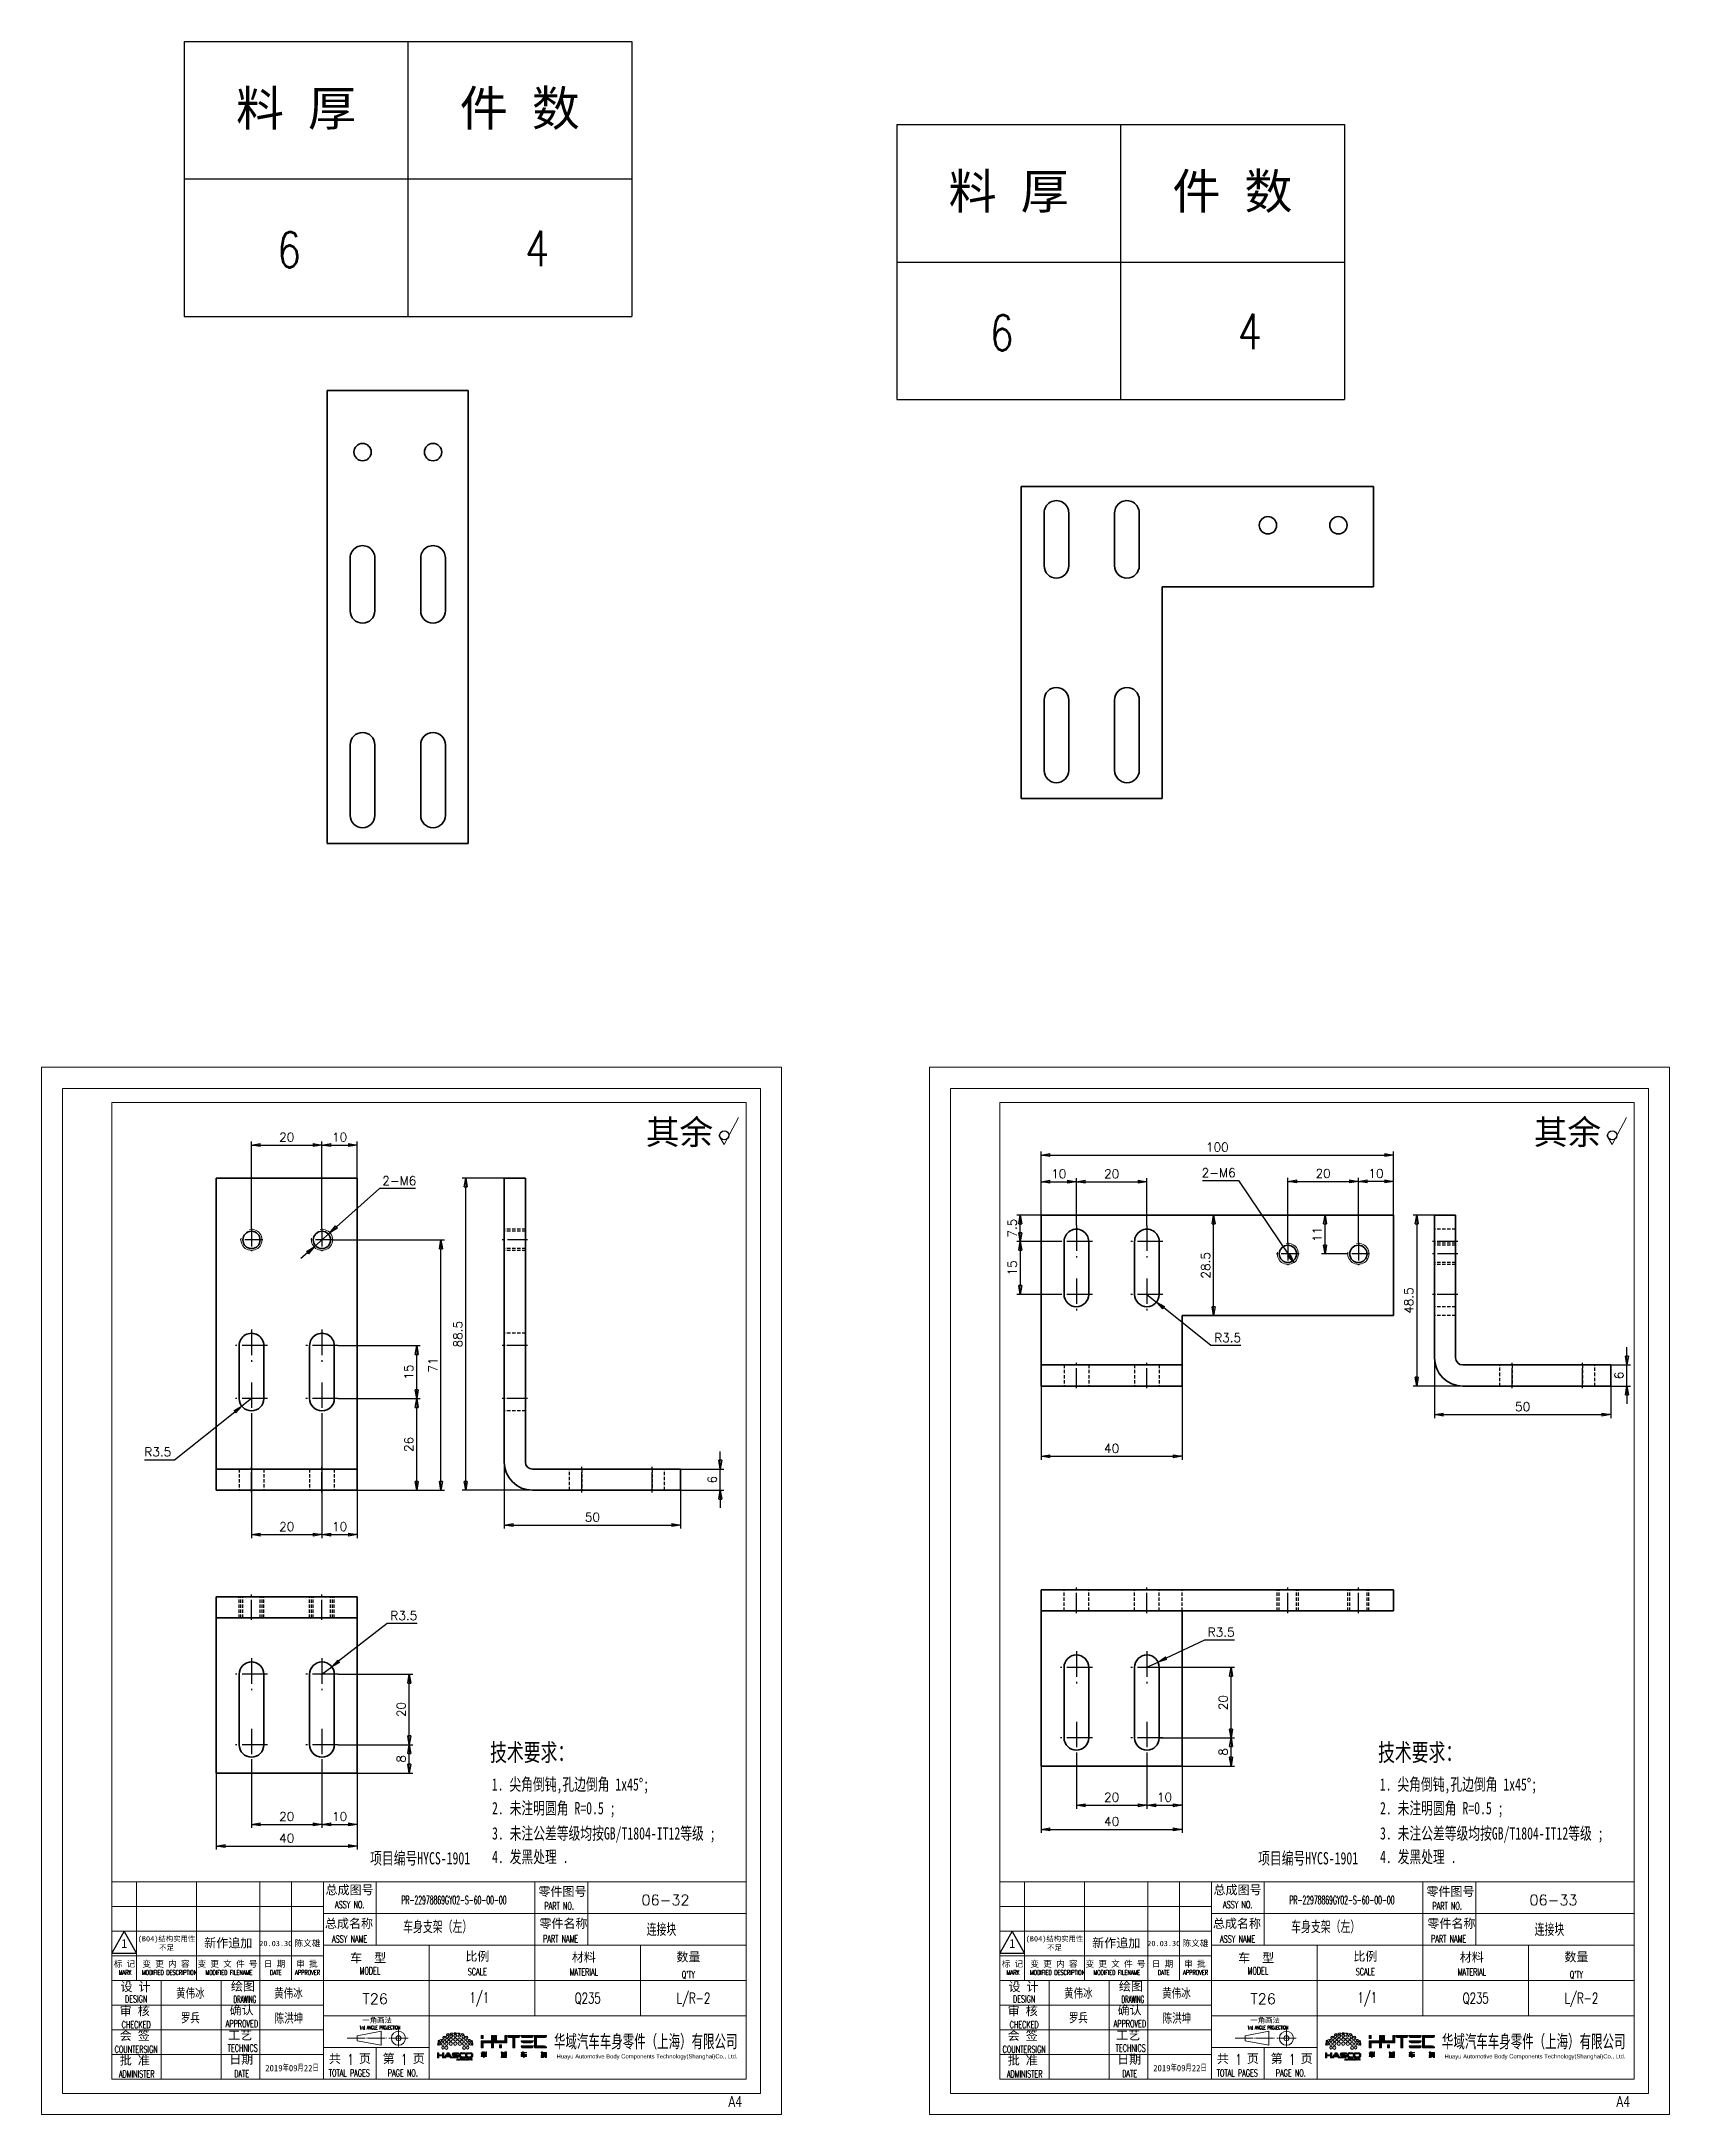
# Model space of a CAD drawing. Header units: millimetres. Extents: x 29078 to 32945, y -44812 to -43100.
# Drawn here: x 32483 to 32945, y -44812 to -44224 of the extents above; entities that cross this region are included whole.
import ezdxf
from ezdxf.enums import TextEntityAlignment as Align

# ---------------------------------------------------------------- set-up
doc = ezdxf.new("R2010")
doc.units = ezdxf.units.MM
for name, pattern in [('CENTER-SANDI', [23, 20, -1, 1, -1]), ('DASHDOT', [50.8, 31.75, -6.35, 6.35, -6.35]), ('DASHED', [9.525, 6.35, -3.175])]:
    doc.linetypes.add(name, pattern=pattern)
doc.layers.get('0').update_dxf_attribs({"lineweight": 13})
doc.layers.add('11', color=3, linetype='Continuous')
doc.layers.add('图层 1', color=7, linetype='Continuous')
for name, color, linetype, lineweight in [('Title_frame', 7, 'Continuous', 13), ('TK', 7, 'Continuous', 13), ('中心线层', 2, 'DASHDOT', 25), ('文字层', 4, 'Continuous', 25), ('标注线', 3, 'Continuous', 25), ('虚线层', 1, 'DASHED', 25)]:
    doc.layers.add(name, color=color, linetype=linetype, lineweight=lineweight)
doc.layers.add('不可打印', color=7, linetype='Continuous', lineweight=13, plot=False)
doc.styles.add('Arial', font='arial.ttf', dxfattribs={"width": 0.7})
doc.styles.add('DIM', font='romans.shx', dxfattribs={"width": 0.8, "bigfont": 'bigfont.shx'})
doc.styles.add('HZ', font='txt.shx', dxfattribs={"bigfont": 'hztxt2.shx'})
doc.styles.add('SSDT', font='simfang.ttf', dxfattribs={"width": 0.7, "height": 5})
doc.styles.get("Standard").update_dxf_attribs({"font": 'simplex.shx', "bigfont": 'gbcbig.shx'})
doc.styles.add('黑体', font='simhei.ttf')
doc.dimstyles.new('YHTEC-1.0', dxfattribs={"dimtxt": 2.5, "dimasz": 2.5, "dimexe": 1, "dimexo": 0, "dimgap": 1, "dimtad": 1, "dimdsep": 46, "dimtxsty": 'HZ', "dimblk": 'CLOSED', "dimcen": 0, "dimclrd": 3, "dimclre": 3, "dimclrt": 4, "dimadec": 3, "dimazin": 2, "dimtfac": 1, "dimtmove": 0, "dimatfit": 3, "dimldrblk": 'CLOSED', "dimfxl": 0, "dimlwd": -1, "dimlwe": -1, "dimarcsym": 0})
doc.dimstyles.new('YHTEC-1.0$3', dxfattribs={"dimtxt": 2.5, "dimasz": 2.5, "dimexe": 1, "dimexo": 0, "dimgap": 1, "dimtad": 1, "dimtih": 1, "dimtoh": 1, "dimdsep": 46, "dimtxsty": 'HZ', "dimblk": 'CLOSED', "dimcen": 0.09, "dimclrd": 3, "dimclre": 3, "dimclrt": 4, "dimadec": 3, "dimazin": 2, "dimtfac": 1, "dimtmove": 0, "dimatfit": 3, "dimldrblk": 'CLOSED', "dimfxl": 0, "dimlwd": -1, "dimlwe": -1, "dimarcsym": 0})
doc.dimstyles.new('YHTEC-1.0$4', dxfattribs={"dimtxt": 2.5, "dimasz": 2.5, "dimexe": 1, "dimexo": 0, "dimgap": 1, "dimtad": 1, "dimtih": 1, "dimtoh": 1, "dimdsep": 46, "dimtxsty": 'HZ', "dimblk": 'CLOSED', "dimcen": 0, "dimclrd": 3, "dimclre": 3, "dimclrt": 4, "dimadec": 3, "dimazin": 2, "dimtfac": 1, "dimtmove": 0, "dimatfit": 3, "dimldrblk": 'CLOSED', "dimfxl": 0, "dimlwd": -1, "dimlwe": -1, "dimarcsym": 0})

msp = doc.modelspace()

# ---------------------------------------------------------------- texts
at = {"layer": '11', "lineweight": 18, "width": 0.8}
for p in [(32680.126, -44808.634), (32932.075, -44808.634)]:
    msp.add_text('A4', height=3, dxfattribs=at).set_placement(p, align=Align.MIDDLE_CENTER)
at = {"layer": 'TK'}
for s, height, width, p in [('PR-22978869GY02-S-60-00-00', 2.29376, 0.45, (32600.28, -44751.47)), ('PR-22978869GY02-S-60-00-00', 2.29376, 0.45, (32852.228, -44751.47)), ('Q235', 3, 0.7, (32638.22, -44779.306)), ('L/R-2', 3, 0.7, (32668.22, -44779.306)), ('Q235', 3, 0.7, (32890.169, -44779.306)), ('L/R-2', 3, 0.7, (32920.169, -44779.306)), ('1', 3, 0.7, (32570.902, -44796.694)), ('1', 3, 0.7, (32586.136, -44796.694)), ('1', 3, 0.7, (32822.85, -44796.694)), ('1', 3, 0.7, (32838.085, -44796.694))]:
    msp.add_text(s, height=height, dxfattribs=dict(at, width=width)).set_placement(p, align=Align.MIDDLE_CENTER)
for s, height, p in [('06-32', 3, (32660.28, -44751.47)), ('06-33', 3, (32912.228, -44751.47)), ('连接块', 3.5, (32659.155, -44759.899)), ('连接块', 3.5, (32911.103, -44759.899))]:
    msp.add_text(s, height=height, dxfattribs=at).set_placement(p, align=Align.MIDDLE_CENTER)
at = {"layer": 'TK', "width": 0.7}
for p in [(32604.668, -44780.622), (32856.617, -44780.622)]:
    msp.add_text('1/1', height=3, dxfattribs=at).set_placement(p)
at = {"layer": 'TK', "attachment_point": 5}
for s, insert, char_height, width in [('{\\fﾷￂￋￎ_GB2312|b0|i0|c134|p49;\\C3;其余}', (32664.251, -44534.09), 7, 91.04), ('{\\fﾷￂￋￎ_GB2312|b0|i0|c134|p49;\\C3;其余}', (32916.199, -44534.09), 7, 91.04), ('车身支架（左）', (32595.653, -44759.17), 3.5, 51.30413), ('车身支架（左）', (32847.601, -44759.17), 3.5, 51.30413), ('黄伟冰', (32525.473, -44777.972), 3, 15.168), ('黄伟冰', (32553.312, -44777.972), 3, 15.168), ('T26', (32577.916, -44779.496), 3, 15.168), ('黄伟冰', (32777.422, -44777.972), 3, 15.168), ('黄伟冰', (32805.261, -44777.972), 3, 15.168), ('T26', (32829.865, -44779.496), 3, 15.168), ('罗兵', (32525.472, -44784.972), 3, 15.168), ('陈洪坤', (32553.447, -44785.058), 3, 15.168), ('罗兵', (32777.42, -44784.972), 3, 15.168), ('陈洪坤', (32805.396, -44785.058), 3, 15.168)]:
    msp.add_mtext(s, dxfattribs=dict(at, insert=insert, char_height=char_height, width=width))
at = {"layer": 'TK', "char_height": 1.8, "width": 17.11336, "attachment_point": 5, "line_spacing_factor": 0.833333}
for insert in [(32554.324, -44799.154), (32806.272, -44799.154)]:
    msp.add_mtext('{\\fFangSong_GB2312|b0|i0|c134|p49;2019}年{\\fFangSong_GB2312|b0|i0|c134|p49;09}月{\\fFangSong_GB2312|b0|i0|c134|p49;22}日', dxfattribs=dict(at, insert=insert))
at = {"layer": '文字层', "color": 4, "style": 'SSDT', "width": 0.7}
for s, height, p in [('技术要求：', 5, (32610.512, -44712.08)), ('技术要求：', 5, (32862.461, -44712.08)), ('1. 尖角倒钝,孔边倒角 1x45%%D;', 3.5, (32610.992, -44720.418)), ('1. 尖角倒钝,孔边倒角 1x45%%D;', 3.5, (32862.941, -44720.418)), ('2. 未注明圆角 R=0.5 ; ', 3.5, (32611.068, -44727.161)), ('2. 未注明圆角 R=0.5 ; ', 3.5, (32863.017, -44727.161)), ('3. 未注公差等级均按GB/T1804-IT12等级 ; ', 3.5, (32611.068, -44734.312)), ('3. 未注公差等级均按GB/T1804-IT12等级 ; ', 3.5, (32863.017, -44734.312)), ('项目编号HYCS-1901  ', 3.5, (32576.493, -44741.365)), ('4. 发黑处理 . ', 3.5, (32611.068, -44740.976)), ('项目编号HYCS-1901  ', 3.5, (32828.442, -44741.365)), ('4. 发黑处理 . ', 3.5, (32863.017, -44740.976))]:
    msp.add_text(s, height=height, dxfattribs=at).set_placement(p)
at = {"layer": '标注线', "attachment_point": 5}
for s, insert, char_height, width in [('{\\fFangSong|b0|i0|c134|p49;1}', (32506.72, -44763.806), 2.5, 7), ('{\\fFangSong|b0|i0|c134|p49;(B04)结构实用性不足}', (32518.72, -44763.806), 1.5, 17), ('{\\fFangSong|b0|i0|c134|p49;新作追加}', (32536.22, -44763.806), 2.5, 18), ('{\\fFangSong|b0|i0|c134|p49;20.03.30}', (32549.712, -44763.806), 1.5, 8.98351), ('{\\fFangSong|b0|i0|c134|p49;陈文雄}', (32558.712, -44763.806), 1.75, 9.01649), ('{\\fFangSong|b0|i0|c134|p49;1}', (32758.669, -44763.806), 2.5, 7), ('{\\fFangSong|b0|i0|c134|p49;(B04)结构实用性不足}', (32770.669, -44763.806), 1.5, 17), ('{\\fFangSong|b0|i0|c134|p49;新作追加}', (32788.169, -44763.806), 2.5, 18), ('{\\fFangSong|b0|i0|c134|p49;20.03.30}', (32801.66, -44763.806), 1.5, 8.98351), ('{\\fFangSong|b0|i0|c134|p49;陈文雄}', (32810.66, -44763.806), 1.75, 9.01649)]:
    msp.add_mtext(s, dxfattribs=dict(at, insert=insert, char_height=char_height, width=width))

# ---------------------------------------------------------------- blocks, each defined once
blk = doc.blocks.new('A$C75164159')
at = {"layer": 'TK', "ltscale": 2}
for p, q in [((-204, 6), (-204, 291)), ((-204, 291), (-6, 291)), ((-6, 291), (-6, 6)), ((-190, 10), (-190, 287)), ((-190, 287), (-10, 287)), ((-10, 287), (-10, 10)), ((-6, 6), (-204, 6))]:
    blk.add_line(p, q, dxfattribs=at)
at = {"layer": 'TK'}
blk.add_line((-10, 10), (-190, 10), dxfattribs=at)
at = {"layer": '不可打印', "color": 1, "linetype": 'Continuous', "ltscale": 2}
for p, q in [((-210, 0), (-210, 297)), ((-210, 297), (0, 297)), ((0, 297), (0, 0)), ((0, 0), (-210, 0))]:
    blk.add_line(p, q, dxfattribs=at)
blk = doc.blocks.new('block 24')
at = {"layer": '图层 1', "true_color": 0x66c3ca}
h = blk.add_hatch(color=133, dxfattribs=at)
h.dxf.hatch_style = 2
h.paths.add_polyline_path([(95, -111.5), (92.4, -111.5), (92.4, -115.3), (95, -115.3)])
h = blk.add_hatch(color=133, dxfattribs=at)
h.dxf.hatch_style = 2
h.paths.add_polyline_path([(108, -127), (108, -120.5), (108, -117.9), (108, -111.5), (105.4, -111.5), (105.4, -117.9), (92.4, -117.9), (92.4, -119.2), (92.4, -120.5), (92.4, -127), (95, -127), (95, -120.5), (105.4, -120.5), (105.4, -127)])
h = blk.add_hatch(color=133, dxfattribs=at)
h.dxf.hatch_style = 2
h.paths.add_polyline_path([(124.8, -111.5), (122.2, -111.5), (122.2, -117.9), (111.8, -117.9), (111.8, -111.5), (109.2, -111.5), (109.2, -120.5), (124.8, -120.5)])
h = blk.add_hatch(color=133, dxfattribs=at)
h.dxf.hatch_style = 2
h.paths.add_polyline_path([(115.7, -127), (118.3, -127), (118.3, -123.1), (115.7, -123.1)])
h = blk.add_hatch(color=133, dxfattribs=at)
h.dxf.hatch_style = 2
edge = h.paths.add_edge_path()
edge.add_spline(control_points=[(139, -114), (140.4, -114), (141.6, -112.9), (141.6, -111.5), (141.6, -111.5), (126.1, -111.5), (126.1, -111.5), (126.1, -112.9), (127.2, -114), (128.6, -114), (128.6, -114), (128.6, -114), (128.6, -114), (128.6, -114), (132.5, -114), (132.5, -114), (132.5, -114), (132.5, -127), (132.5, -127), (132.5, -127), (135.1, -127), (135.1, -127), (135.1, -127), (135.1, -114), (135.1, -114), (135.1, -114), (139, -114), (139, -114)], knot_values=[0, 0, 0, 0, 1, 1, 1, 2, 2, 2, 3, 3, 3, 4, 4, 4, 5, 5, 5, 6, 6, 6, 7, 7, 7, 8, 8, 8, 9, 9, 9, 9], degree=3, periodic=0)
h = blk.add_hatch(color=133, dxfattribs=at)
h.dxf.hatch_style = 2
edge = h.paths.add_edge_path()
edge.add_spline(control_points=[(145.5, -114), (145.5, -114), (155.8, -114), (155.8, -114), (157.2, -114), (158.4, -112.9), (158.4, -111.5), (158.4, -111.5), (142.9, -111.5), (142.9, -111.5), (142.9, -112.9), (144, -114), (145.5, -114)], knot_values=[0, 0, 0, 0, 1, 1, 1, 2, 2, 2, 3, 3, 3, 4, 4, 4, 4], degree=3, periodic=0)
h = blk.add_hatch(color=133, dxfattribs=at)
h.dxf.hatch_style = 2
edge = h.paths.add_edge_path()
edge.add_spline(control_points=[(145.5, -120.5), (145.5, -120.5), (155.8, -120.5), (155.8, -120.5), (157.2, -120.5), (158.4, -119.3), (158.4, -117.9), (158.4, -117.9), (142.9, -117.9), (142.9, -117.9), (142.9, -119.3), (144, -120.5), (145.5, -120.5)], knot_values=[0, 0, 0, 0, 1, 1, 1, 2, 2, 2, 3, 3, 3, 4, 4, 4, 4], degree=3, periodic=0)
h = blk.add_hatch(color=133, dxfattribs=at)
h.dxf.hatch_style = 2
edge = h.paths.add_edge_path()
edge.add_spline(control_points=[(158.4, -124.4), (158.4, -124.4), (142.9, -124.4), (142.9, -124.4), (142.9, -125.8), (144, -127), (145.5, -127), (145.5, -127), (155.8, -127), (155.8, -127), (157.2, -127), (158.4, -125.8), (158.4, -124.4)], knot_values=[0, 0, 0, 0, 1, 1, 1, 2, 2, 2, 3, 3, 3, 4, 4, 4, 4], degree=3, periodic=0)
h = blk.add_hatch(color=133, dxfattribs=at)
h.dxf.hatch_style = 2
edge = h.paths.add_edge_path()
edge.add_spline(control_points=[(172.6, -124.4), (172.6, -124.4), (172.6, -124.4), (172.6, -124.4), (172.6, -124.4), (162.3, -124.4), (162.3, -124.4), (162.3, -124.4), (162.3, -114), (162.3, -114), (162.3, -114), (172.6, -114), (172.6, -114), (174, -114), (175.2, -112.9), (175.2, -111.5), (175.2, -111.5), (159.7, -111.5), (159.7, -111.5), (159.7, -111.5), (159.7, -127), (159.7, -127), (159.7, -127), (175.2, -127), (175.2, -127), (175.2, -125.5), (174, -124.4), (172.6, -124.4)], knot_values=[0, 0, 0, 0, 1, 1, 1, 2, 2, 2, 3, 3, 3, 4, 4, 4, 5, 5, 5, 6, 6, 6, 7, 7, 7, 8, 8, 8, 9, 9, 9, 9], degree=3, periodic=0)
at = {"layer": '图层 1', "lineweight": 0}
for points in [[(95, -111.5), (92.4, -111.5), (92.4, -115.3), (95, -115.3), (95, -111.5)], [(108, -127), (108, -120.5), (108, -117.9), (108, -111.5), (105.4, -111.5), (105.4, -117.9), (92.4, -117.9), (92.4, -119.2), (92.4, -120.5), (92.4, -127), (95, -127), (95, -120.5), (105.4, -120.5), (105.4, -127), (108, -127)], [(124.8, -111.5), (122.2, -111.5), (122.2, -117.9), (111.8, -117.9), (111.8, -111.5), (109.2, -111.5), (109.2, -120.5), (124.8, -120.5), (124.8, -111.5)], [(115.7, -127), (118.3, -127), (118.3, -123.1), (115.7, -123.1), (115.7, -127)]]:
    blk.add_lwpolyline(points, dxfattribs=at)
for points, knots in [([(139, -114), (140.4, -114), (141.6, -112.9), (141.6, -111.5), (141.6, -111.5), (126.1, -111.5), (126.1, -111.5), (126.1, -112.9), (127.2, -114), (128.6, -114), (128.6, -114), (128.6, -114), (128.6, -114), (128.6, -114), (132.5, -114), (132.5, -114), (132.5, -114), (132.5, -127), (132.5, -127), (132.5, -127), (135.1, -127), (135.1, -127), (135.1, -127), (135.1, -114), (135.1, -114), (135.1, -114), (139, -114), (139, -114)], [0, 0, 0, 0, 1, 1, 1, 2, 2, 2, 3, 3, 3, 4, 4, 4, 5, 5, 5, 6, 6, 6, 7, 7, 7, 8, 8, 8, 9, 9, 9, 9]), ([(145.5, -114), (145.5, -114), (155.8, -114), (155.8, -114), (157.2, -114), (158.4, -112.9), (158.4, -111.5), (158.4, -111.5), (142.9, -111.5), (142.9, -111.5), (142.9, -112.9), (144, -114), (145.5, -114)], [0, 0, 0, 0, 1, 1, 1, 2, 2, 2, 3, 3, 3, 4, 4, 4, 4]), ([(145.5, -120.5), (145.5, -120.5), (155.8, -120.5), (155.8, -120.5), (157.2, -120.5), (158.4, -119.3), (158.4, -117.9), (158.4, -117.9), (142.9, -117.9), (142.9, -117.9), (142.9, -119.3), (144, -120.5), (145.5, -120.5)], [0, 0, 0, 0, 1, 1, 1, 2, 2, 2, 3, 3, 3, 4, 4, 4, 4]), ([(158.4, -124.4), (158.4, -124.4), (142.9, -124.4), (142.9, -124.4), (142.9, -125.8), (144, -127), (145.5, -127), (145.5, -127), (155.8, -127), (155.8, -127), (157.2, -127), (158.4, -125.8), (158.4, -124.4)], [0, 0, 0, 0, 1, 1, 1, 2, 2, 2, 3, 3, 3, 4, 4, 4, 4]), ([(172.6, -124.4), (172.6, -124.4), (172.6, -124.4), (172.6, -124.4), (172.6, -124.4), (162.3, -124.4), (162.3, -124.4), (162.3, -124.4), (162.3, -114), (162.3, -114), (162.3, -114), (172.6, -114), (172.6, -114), (174, -114), (175.2, -112.9), (175.2, -111.5), (175.2, -111.5), (159.7, -111.5), (159.7, -111.5), (159.7, -111.5), (159.7, -127), (159.7, -127), (159.7, -127), (175.2, -127), (175.2, -127), (175.2, -125.5), (174, -124.4), (172.6, -124.4)], [0, 0, 0, 0, 1, 1, 1, 2, 2, 2, 3, 3, 3, 4, 4, 4, 5, 5, 5, 6, 6, 6, 7, 7, 7, 8, 8, 8, 9, 9, 9, 9])]:
    blk.add_open_spline(points, degree=3, knots=knots, dxfattribs=at)
blk = doc.blocks.new('block 26')
at = {"layer": '图层 1', "true_color": 0x66c3ca}
h = blk.add_hatch(color=133, dxfattribs=at)
h.dxf.hatch_style = 2
edge = h.paths.add_edge_path()
edge.add_spline(control_points=[(93.1, -136.3), (93.1, -136.3), (93.1, -134), (93.1, -134), (93.1, -134), (92.4, -134), (92.4, -134), (92.4, -134), (92.4, -133.3), (92.4, -133.3), (92.4, -133.3), (92.7, -133.3), (92.7, -133.3), (92.8, -133.3), (93.1, -133.2), (93.2, -133), (93.2, -133), (93.6, -132.1), (93.6, -132.1), (93.6, -132.1), (94.6, -132.1), (94.6, -132.1), (94.6, -132.1), (94.1, -133.2), (94.1, -133.2), (94.1, -133.2), (94, -136.3), (94, -136.3), (94, -136.3), (93.1, -136.3), (93.1, -136.3)], knot_values=[0, 0, 0, 0, 1, 1, 1, 2, 2, 2, 3, 3, 3, 4, 4, 4, 5, 5, 5, 6, 6, 6, 7, 7, 7, 8, 8, 8, 9, 9, 9, 10, 10, 10, 10], degree=3, periodic=0)
h = blk.add_hatch(color=133, dxfattribs=at)
h.dxf.hatch_style = 2
h.paths.add_polyline_path([(95.4, -139.1), (95.4, -137.8), (92.4, -137.8), (92.4, -137.1), (95.4, -137.1), (95.4, -136.5), (96.4, -136.5), (96.4, -137.1), (99.4, -137.1), (99.4, -137.8), (96.4, -137.8), (96.4, -139.1)])
h = blk.add_hatch(color=133, dxfattribs=at)
h.dxf.hatch_style = 2
edge = h.paths.add_edge_path()
edge.add_spline(control_points=[(96.1, -136.2), (95.8, -136.2), (95.6, -136), (95.6, -135.8), (95.6, -135.8), (95.6, -134), (95.6, -134), (95.6, -134), (95.1, -134), (95.1, -134), (95.1, -134), (95.1, -133.3), (95.1, -133.3), (95.1, -133.3), (95.6, -133.3), (95.6, -133.3), (95.6, -133.3), (95.6, -132.1), (95.6, -132.1), (95.6, -132.1), (96.6, -132.1), (96.6, -132.1), (96.6, -132.1), (96.6, -133.3), (96.6, -133.3), (96.6, -133.3), (98.2, -133.3), (98.2, -133.3), (98.3, -133.3), (98.4, -133.2), (98.4, -133.1), (98.4, -133.1), (98.4, -132.1), (98.4, -132.1), (98.4, -132.1), (99.4, -132.1), (99.4, -132.1), (99.4, -132.1), (99.4, -133.5), (99.4, -133.5), (99.4, -133.8), (99.1, -134), (98.9, -134), (98.9, -134), (96.6, -134), (96.6, -134), (96.6, -134), (96.6, -135.3), (96.6, -135.3), (96.6, -135.4), (96.6, -135.5), (96.7, -135.5), (96.7, -135.5), (96.7, -135.5), (96.7, -135.5), (96.7, -135.5), (99.4, -135.5), (99.4, -135.5), (99.4, -135.5), (99.4, -136.2), (99.4, -136.2), (99.4, -136.2), (96.1, -136.2), (96.1, -136.2)], knot_values=[0, 0, 0, 0, 1, 1, 1, 2, 2, 2, 3, 3, 3, 4, 4, 4, 5, 5, 5, 6, 6, 6, 7, 7, 7, 8, 8, 8, 9, 9, 9, 10, 10, 10, 11, 11, 11, 12, 12, 12, 13, 13, 13, 14, 14, 14, 15, 15, 15, 16, 16, 16, 17, 17, 17, 18, 18, 18, 19, 19, 19, 20, 20, 20, 21, 21, 21, 21], degree=3, periodic=0)
at = {"layer": '图层 1', "lineweight": 0}
blk.add_lwpolyline([(95.4, -139.1), (95.4, -137.8), (92.4, -137.8), (92.4, -137.1), (95.4, -137.1), (95.4, -136.5), (96.4, -136.5), (96.4, -137.1), (99.4, -137.1), (99.4, -137.8), (96.4, -137.8), (96.4, -139.1), (95.4, -139.1)], dxfattribs=at)
for points, knots in [([(93.1, -136.3), (93.1, -136.3), (93.1, -134), (93.1, -134), (93.1, -134), (92.4, -134), (92.4, -134), (92.4, -134), (92.4, -133.3), (92.4, -133.3), (92.4, -133.3), (92.7, -133.3), (92.7, -133.3), (92.8, -133.3), (93.1, -133.2), (93.2, -133), (93.2, -133), (93.6, -132.1), (93.6, -132.1), (93.6, -132.1), (94.6, -132.1), (94.6, -132.1), (94.6, -132.1), (94.1, -133.2), (94.1, -133.2), (94.1, -133.2), (94, -136.3), (94, -136.3), (94, -136.3), (93.1, -136.3), (93.1, -136.3)], [0, 0, 0, 0, 1, 1, 1, 2, 2, 2, 3, 3, 3, 4, 4, 4, 5, 5, 5, 6, 6, 6, 7, 7, 7, 8, 8, 8, 9, 9, 9, 10, 10, 10, 10]), ([(96.1, -136.2), (95.8, -136.2), (95.6, -136), (95.6, -135.8), (95.6, -135.8), (95.6, -134), (95.6, -134), (95.6, -134), (95.1, -134), (95.1, -134), (95.1, -134), (95.1, -133.3), (95.1, -133.3), (95.1, -133.3), (95.6, -133.3), (95.6, -133.3), (95.6, -133.3), (95.6, -132.1), (95.6, -132.1), (95.6, -132.1), (96.6, -132.1), (96.6, -132.1), (96.6, -132.1), (96.6, -133.3), (96.6, -133.3), (96.6, -133.3), (98.2, -133.3), (98.2, -133.3), (98.3, -133.3), (98.4, -133.2), (98.4, -133.1), (98.4, -133.1), (98.4, -132.1), (98.4, -132.1), (98.4, -132.1), (99.4, -132.1), (99.4, -132.1), (99.4, -132.1), (99.4, -133.5), (99.4, -133.5), (99.4, -133.8), (99.1, -134), (98.9, -134), (98.9, -134), (96.6, -134), (96.6, -134), (96.6, -134), (96.6, -135.3), (96.6, -135.3), (96.6, -135.4), (96.6, -135.5), (96.7, -135.5), (96.7, -135.5), (96.7, -135.5), (96.7, -135.5), (96.7, -135.5), (99.4, -135.5), (99.4, -135.5), (99.4, -135.5), (99.4, -136.2), (99.4, -136.2), (99.4, -136.2), (96.1, -136.2), (96.1, -136.2)], [0, 0, 0, 0, 1, 1, 1, 2, 2, 2, 3, 3, 3, 4, 4, 4, 5, 5, 5, 6, 6, 6, 7, 7, 7, 8, 8, 8, 9, 9, 9, 10, 10, 10, 11, 11, 11, 12, 12, 12, 13, 13, 13, 14, 14, 14, 15, 15, 15, 16, 16, 16, 17, 17, 17, 18, 18, 18, 19, 19, 19, 20, 20, 20, 21, 21, 21, 21])]:
    blk.add_open_spline(points, degree=3, knots=knots, dxfattribs=at)
blk = doc.blocks.new('block 27')
at = {"layer": '图层 1', "true_color": 0x66c3ca}
h = blk.add_hatch(color=133, dxfattribs=at)
h.dxf.hatch_style = 2
h.paths.add_polyline_path([(145.9, -139.1), (145.9, -137.8), (143, -137.8), (143, -137.1), (145.9, -137.1), (145.9, -136.1), (143, -136.1), (143, -135.3), (144.1, -133.3), (143, -133.3), (143, -132.6), (144.6, -132.6), (144.8, -132.1), (145.8, -132.1), (145.6, -132.6), (149.9, -132.6), (149.9, -133.3), (145.2, -133.3), (144.3, -135.3), (145.9, -135.3), (145.9, -134), (146.9, -134), (146.9, -135.3), (149.9, -135.3), (149.9, -136.1), (146.9, -136.1), (146.9, -137.1), (149.9, -137.1), (149.9, -137.8), (146.9, -137.8), (146.9, -139.1)])
at = {"layer": '图层 1', "lineweight": 0}
blk.add_lwpolyline([(145.9, -139.1), (145.9, -137.8), (143, -137.8), (143, -137.1), (145.9, -137.1), (145.9, -136.1), (143, -136.1), (143, -135.3), (144.1, -133.3), (143, -133.3), (143, -132.6), (144.6, -132.6), (144.8, -132.1), (145.8, -132.1), (145.6, -132.6), (149.9, -132.6), (149.9, -133.3), (145.2, -133.3), (144.3, -135.3), (145.9, -135.3), (145.9, -134), (146.9, -134), (146.9, -135.3), (149.9, -135.3), (149.9, -136.1), (146.9, -136.1), (146.9, -137.1), (149.9, -137.1), (149.9, -137.8), (146.9, -137.8), (146.9, -139.1), (145.9, -139.1)], dxfattribs=at)
blk = doc.blocks.new('block 28')
at = {"layer": '图层 1', "true_color": 0x66c3ca}
h = blk.add_hatch(color=133, dxfattribs=at)
h.dxf.hatch_style = 2
h.paths.add_polyline_path([(117.7, -139), (117.7, -138.3), (118.3, -138.3), (118.3, -133.5), (117.7, -133.5), (117.7, -132.8), (118.3, -132.8), (118.3, -132.1), (119.2, -132.1), (119.2, -132.8), (119.8, -132.8), (119.8, -133.5), (119.2, -133.5), (119.2, -138.3), (119.8, -138.3), (119.8, -139)])
h = blk.add_hatch(color=133, dxfattribs=at)
h.dxf.hatch_style = 2
edge = h.paths.add_edge_path()
edge.add_spline(control_points=[(123.5, -139.1), (123.2, -139.1), (123, -138.8), (123, -138.6), (123, -138.6), (122.9, -137.5), (122.9, -137.5), (122.9, -137.5), (122.5, -137.5), (122.5, -137.5), (122.5, -137.5), (122.5, -136.7), (122.5, -136.7), (122.5, -136.7), (122.8, -136.7), (122.8, -136.7), (122.8, -136.7), (122.4, -133.5), (122.4, -133.5), (122.4, -133.5), (120.1, -133.5), (120.1, -133.5), (120.1, -133.5), (120.1, -132.8), (120.1, -132.8), (120.1, -132.8), (122.3, -132.8), (122.3, -132.8), (122.3, -132.8), (122.3, -132.1), (122.3, -132.1), (122.3, -132.1), (123.2, -132.1), (123.2, -132.1), (123.2, -132.1), (123.3, -132.8), (123.3, -132.8), (123.3, -132.8), (123.5, -132.8), (123.5, -132.8), (123.6, -132.8), (123.6, -132.7), (123.6, -132.6), (123.6, -132.6), (123.6, -132.1), (123.6, -132.1), (123.6, -132.1), (124.6, -132.1), (124.6, -132.1), (124.6, -132.1), (124.6, -133.1), (124.6, -133.1), (124.6, -133.3), (124.4, -133.5), (124.1, -133.5), (124.1, -133.5), (123.4, -133.5), (123.4, -133.5), (123.4, -133.5), (123.8, -136.5), (123.8, -136.5), (123.8, -136.5), (123.9, -136.5), (123.9, -136.5), (123.9, -136.5), (123.9, -134), (123.9, -134), (123.9, -134), (124.6, -134), (124.6, -134), (124.6, -134), (124.6, -137), (124.6, -137), (124.6, -137.2), (124.4, -137.5), (124.1, -137.5), (124.1, -137.5), (123.9, -137.5), (123.9, -137.5), (123.9, -137.5), (123.9, -138.1), (123.9, -138.1), (123.9, -138.2), (124, -138.3), (124.1, -138.3), (124.1, -138.3), (124.1, -138.3), (124.1, -138.3), (124.1, -138.3), (124.6, -138.3), (124.6, -138.3), (124.6, -138.3), (124.6, -139.1), (124.6, -139.1), (124.6, -139.1), (123.5, -139.1), (123.5, -139.1)], knot_values=[0, 0, 0, 0, 1, 1, 1, 2, 2, 2, 3, 3, 3, 4, 4, 4, 5, 5, 5, 6, 6, 6, 7, 7, 7, 8, 8, 8, 9, 9, 9, 10, 10, 10, 11, 11, 11, 12, 12, 12, 13, 13, 13, 14, 14, 14, 15, 15, 15, 16, 16, 16, 17, 17, 17, 18, 18, 18, 19, 19, 19, 20, 20, 20, 21, 21, 21, 22, 22, 22, 23, 23, 23, 24, 24, 24, 25, 25, 25, 26, 26, 26, 27, 27, 27, 28, 28, 28, 29, 29, 29, 30, 30, 30, 31, 31, 31, 32, 32, 32, 32], degree=3, periodic=0)
h = blk.add_hatch(color=133, dxfattribs=at)
h.dxf.hatch_style = 2
edge = h.paths.add_edge_path()
edge.add_spline(control_points=[(120.1, -137.5), (120.1, -137.5), (120.1, -134), (120.1, -134), (120.1, -134), (122.2, -134), (122.2, -134), (122.2, -134), (122.2, -137), (122.2, -137), (122.2, -137.2), (121.9, -137.5), (121.7, -137.5), (121.7, -137.5), (120.1, -137.5), (120.1, -137.5)], knot_values=[0, 0, 0, 0, 1, 1, 1, 2, 2, 2, 3, 3, 3, 4, 4, 4, 5, 5, 5, 5], degree=3, periodic=0)
edge = h.paths.add_edge_path()
edge.add_spline(control_points=[(120.9, -136.7), (120.9, -136.7), (121.2, -136.7), (121.2, -136.7), (121.3, -136.7), (121.4, -136.6), (121.4, -136.5), (121.4, -136.5), (121.4, -134.8), (121.4, -134.8), (121.4, -134.8), (120.9, -134.8), (120.9, -134.8), (120.9, -134.8), (120.9, -136.7), (120.9, -136.7)], knot_values=[0, 0, 0, 0, 1, 1, 1, 2, 2, 2, 3, 3, 3, 4, 4, 4, 5, 5, 5, 5], degree=3, periodic=0)
h = blk.add_hatch(color=133, dxfattribs=at)
h.dxf.hatch_style = 2
h.paths.add_polyline_path([(120.1, -139), (120.1, -138.3), (122.2, -138.3), (122.2, -139)])
at = {"layer": '图层 1', "lineweight": 0}
for points in [[(117.7, -139), (117.7, -138.3), (118.3, -138.3), (118.3, -133.5), (117.7, -133.5), (117.7, -132.8), (118.3, -132.8), (118.3, -132.1), (119.2, -132.1), (119.2, -132.8), (119.8, -132.8), (119.8, -133.5), (119.2, -133.5), (119.2, -138.3), (119.8, -138.3), (119.8, -139), (117.7, -139)], [(120.1, -139), (120.1, -138.3), (122.2, -138.3), (122.2, -139), (120.1, -139)]]:
    blk.add_lwpolyline(points, dxfattribs=at)
for points, knots in [([(123.5, -139.1), (123.2, -139.1), (123, -138.8), (123, -138.6), (123, -138.6), (122.9, -137.5), (122.9, -137.5), (122.9, -137.5), (122.5, -137.5), (122.5, -137.5), (122.5, -137.5), (122.5, -136.7), (122.5, -136.7), (122.5, -136.7), (122.8, -136.7), (122.8, -136.7), (122.8, -136.7), (122.4, -133.5), (122.4, -133.5), (122.4, -133.5), (120.1, -133.5), (120.1, -133.5), (120.1, -133.5), (120.1, -132.8), (120.1, -132.8), (120.1, -132.8), (122.3, -132.8), (122.3, -132.8), (122.3, -132.8), (122.3, -132.1), (122.3, -132.1), (122.3, -132.1), (123.2, -132.1), (123.2, -132.1), (123.2, -132.1), (123.3, -132.8), (123.3, -132.8), (123.3, -132.8), (123.5, -132.8), (123.5, -132.8), (123.6, -132.8), (123.6, -132.7), (123.6, -132.6), (123.6, -132.6), (123.6, -132.1), (123.6, -132.1), (123.6, -132.1), (124.6, -132.1), (124.6, -132.1), (124.6, -132.1), (124.6, -133.1), (124.6, -133.1), (124.6, -133.3), (124.4, -133.5), (124.1, -133.5), (124.1, -133.5), (123.4, -133.5), (123.4, -133.5), (123.4, -133.5), (123.8, -136.5), (123.8, -136.5), (123.8, -136.5), (123.9, -136.5), (123.9, -136.5), (123.9, -136.5), (123.9, -134), (123.9, -134), (123.9, -134), (124.6, -134), (124.6, -134), (124.6, -134), (124.6, -137), (124.6, -137), (124.6, -137.2), (124.4, -137.5), (124.1, -137.5), (124.1, -137.5), (123.9, -137.5), (123.9, -137.5), (123.9, -137.5), (123.9, -138.1), (123.9, -138.1), (123.9, -138.2), (124, -138.3), (124.1, -138.3), (124.1, -138.3), (124.1, -138.3), (124.1, -138.3), (124.1, -138.3), (124.6, -138.3), (124.6, -138.3), (124.6, -138.3), (124.6, -139.1), (124.6, -139.1), (124.6, -139.1), (123.5, -139.1), (123.5, -139.1)], [0, 0, 0, 0, 1, 1, 1, 2, 2, 2, 3, 3, 3, 4, 4, 4, 5, 5, 5, 6, 6, 6, 7, 7, 7, 8, 8, 8, 9, 9, 9, 10, 10, 10, 11, 11, 11, 12, 12, 12, 13, 13, 13, 14, 14, 14, 15, 15, 15, 16, 16, 16, 17, 17, 17, 18, 18, 18, 19, 19, 19, 20, 20, 20, 21, 21, 21, 22, 22, 22, 23, 23, 23, 24, 24, 24, 25, 25, 25, 26, 26, 26, 27, 27, 27, 28, 28, 28, 29, 29, 29, 30, 30, 30, 31, 31, 31, 32, 32, 32, 32]), ([(120.1, -137.5), (120.1, -137.5), (120.1, -134), (120.1, -134), (120.1, -134), (122.2, -134), (122.2, -134), (122.2, -134), (122.2, -137), (122.2, -137), (122.2, -137.2), (121.9, -137.5), (121.7, -137.5), (121.7, -137.5), (120.1, -137.5), (120.1, -137.5)], [0, 0, 0, 0, 1, 1, 1, 2, 2, 2, 3, 3, 3, 4, 4, 4, 5, 5, 5, 5]), ([(120.9, -136.7), (120.9, -136.7), (121.2, -136.7), (121.2, -136.7), (121.3, -136.7), (121.4, -136.6), (121.4, -136.5), (121.4, -136.5), (121.4, -134.8), (121.4, -134.8), (121.4, -134.8), (120.9, -134.8), (120.9, -134.8), (120.9, -134.8), (120.9, -136.7), (120.9, -136.7)], [0, 0, 0, 0, 1, 1, 1, 2, 2, 2, 3, 3, 3, 4, 4, 4, 5, 5, 5, 5])]:
    blk.add_open_spline(points, degree=3, knots=knots, dxfattribs=at)
blk = doc.blocks.new('block 25')
at = {"layer": '图层 1', "true_color": 0x66c3ca}
h = blk.add_hatch(color=133, dxfattribs=at)
h.dxf.hatch_style = 2
edge = h.paths.add_edge_path()
edge.add_spline(control_points=[(173.2, -139.1), (173.2, -139.1), (173.2, -138.3), (173.2, -138.3), (173.2, -138.3), (173.8, -138.3), (173.8, -138.3), (173.9, -138.3), (174, -138.2), (174, -138.1), (174, -138.1), (174, -137.5), (174, -137.5), (174, -137.5), (172.3, -137.5), (172.3, -137.5), (172.3, -137.5), (170.6, -138.9), (170.6, -138.9), (170.5, -138.9), (170.4, -139), (169.9, -139), (169.9, -139), (168.2, -139), (168.2, -139), (168.2, -139), (168.2, -138.3), (168.2, -138.3), (168.2, -138.3), (169.4, -138.3), (169.4, -138.3), (169.4, -138.3), (169.6, -138.2), (169.8, -138.1), (169.8, -138.1), (170.5, -137.5), (170.5, -137.5), (170.5, -137.5), (168.2, -137.5), (168.2, -137.5), (168.2, -137.5), (168.2, -136.7), (168.2, -136.7), (168.2, -136.7), (168.6, -136.7), (168.6, -136.7), (168.6, -136.7), (168.6, -133.4), (168.6, -133.4), (168.6, -133.4), (168.2, -133.4), (168.2, -133.4), (168.2, -133.4), (168.2, -132.6), (168.2, -132.6), (168.3, -132.6), (168.6, -132.6), (168.7, -132.3), (168.7, -132.3), (168.8, -132.1), (168.8, -132.1), (168.8, -132.1), (170, -132.1), (170, -132.1), (170, -132.1), (169.5, -132.6), (169.5, -132.6), (169.5, -132.6), (174.9, -132.6), (174.9, -132.6), (174.9, -132.6), (174.9, -136.7), (174.9, -136.7), (174.9, -136.7), (175.1, -136.7), (175.1, -136.7), (175.1, -136.7), (175.1, -137.5), (175.1, -137.5), (175.1, -137.5), (174.9, -137.5), (174.9, -137.5), (174.9, -137.5), (174.9, -138.6), (174.9, -138.6), (174.9, -138.8), (174.7, -139.1), (174.5, -139.1), (174.5, -139.1), (173.2, -139.1), (173.2, -139.1)], knot_values=[0, 0, 0, 0, 1, 1, 1, 2, 2, 2, 3, 3, 3, 4, 4, 4, 5, 5, 5, 6, 6, 6, 7, 7, 7, 8, 8, 8, 9, 9, 9, 10, 10, 10, 11, 11, 11, 12, 12, 12, 13, 13, 13, 14, 14, 14, 15, 15, 15, 16, 16, 16, 17, 17, 17, 18, 18, 18, 19, 19, 19, 20, 20, 20, 21, 21, 21, 22, 22, 22, 23, 23, 23, 24, 24, 24, 25, 25, 25, 26, 26, 26, 27, 27, 27, 28, 28, 28, 29, 29, 29, 30, 30, 30, 30], degree=3, periodic=0)
h.paths.add_polyline_path([(169.6, -136.7), (174, -136.7), (174, -136.1), (169.6, -136.1)])
h.paths.add_polyline_path([(169.6, -135.3), (174, -135.3), (174, -134.7), (169.6, -134.7)])
h.paths.add_polyline_path([(169.6, -134), (174, -134), (174, -133.4), (169.6, -133.4)])
at = {"layer": '图层 1', "lineweight": 0}
for points in [[(169.6, -134), (174, -134), (174, -133.4), (169.6, -133.4), (169.6, -134)], [(169.6, -135.3), (174, -135.3), (174, -134.7), (169.6, -134.7), (169.6, -135.3)], [(169.6, -136.7), (174, -136.7), (174, -136.1), (169.6, -136.1), (169.6, -136.7)]]:
    blk.add_lwpolyline(points, dxfattribs=at)
blk.add_open_spline([(173.2, -139.1), (173.2, -139.1), (173.2, -138.3), (173.2, -138.3), (173.2, -138.3), (173.8, -138.3), (173.8, -138.3), (173.9, -138.3), (174, -138.2), (174, -138.1), (174, -138.1), (174, -137.5), (174, -137.5), (174, -137.5), (172.3, -137.5), (172.3, -137.5), (172.3, -137.5), (170.6, -138.9), (170.6, -138.9), (170.5, -138.9), (170.4, -139), (169.9, -139), (169.9, -139), (168.2, -139), (168.2, -139), (168.2, -139), (168.2, -138.3), (168.2, -138.3), (168.2, -138.3), (169.4, -138.3), (169.4, -138.3), (169.4, -138.3), (169.6, -138.2), (169.8, -138.1), (169.8, -138.1), (170.5, -137.5), (170.5, -137.5), (170.5, -137.5), (168.2, -137.5), (168.2, -137.5), (168.2, -137.5), (168.2, -136.7), (168.2, -136.7), (168.2, -136.7), (168.6, -136.7), (168.6, -136.7), (168.6, -136.7), (168.6, -133.4), (168.6, -133.4), (168.6, -133.4), (168.2, -133.4), (168.2, -133.4), (168.2, -133.4), (168.2, -132.6), (168.2, -132.6), (168.3, -132.6), (168.6, -132.6), (168.7, -132.3), (168.7, -132.3), (168.8, -132.1), (168.8, -132.1), (168.8, -132.1), (170, -132.1), (170, -132.1), (170, -132.1), (169.5, -132.6), (169.5, -132.6), (169.5, -132.6), (174.9, -132.6), (174.9, -132.6), (174.9, -132.6), (174.9, -136.7), (174.9, -136.7), (174.9, -136.7), (175.1, -136.7), (175.1, -136.7), (175.1, -136.7), (175.1, -137.5), (175.1, -137.5), (175.1, -137.5), (174.9, -137.5), (174.9, -137.5), (174.9, -137.5), (174.9, -138.6), (174.9, -138.6), (174.9, -138.8), (174.7, -139.1), (174.5, -139.1), (174.5, -139.1), (173.2, -139.1), (173.2, -139.1)], degree=3, knots=[0, 0, 0, 0, 1, 1, 1, 2, 2, 2, 3, 3, 3, 4, 4, 4, 5, 5, 5, 6, 6, 6, 7, 7, 7, 8, 8, 8, 9, 9, 9, 10, 10, 10, 11, 11, 11, 12, 12, 12, 13, 13, 13, 14, 14, 14, 15, 15, 15, 16, 16, 16, 17, 17, 17, 18, 18, 18, 19, 19, 19, 20, 20, 20, 21, 21, 21, 22, 22, 22, 23, 23, 23, 24, 24, 24, 25, 25, 25, 26, 26, 26, 27, 27, 27, 28, 28, 28, 29, 29, 29, 30, 30, 30, 30], dxfattribs=at)
at = {"layer": '图层 1'}
for name in ['block 26', 'block 28', 'block 27']:
    blk.add_blockref(name, (0, 0), dxfattribs=at)
blk = doc.blocks.new('block 30')
at = {"layer": '图层 1', "true_color": 0x595757}
h = blk.add_hatch(color=251, dxfattribs=at)
h.dxf.hatch_style = 2
h.paths.add_polyline_path([(37.5, -139.6), (39.2, -139.6), (39.2, -133), (37.5, -133)])
h.paths.add_polyline_path([(43.6, -133), (43.6, -135.6), (39.9, -135.6), (39.9, -136.8), (43.6, -136.8), (43.6, -139.6), (45.3, -139.6), (45.3, -133)])
h = blk.add_hatch(color=251, dxfattribs=at)
h.dxf.hatch_style = 2
h.paths.add_polyline_path([(51.5, -133), (49.8, -133), (45.3, -139.6), (47.3, -139.6), (50.6, -134.7), (52.1, -136.8), (49.8, -136.8), (48.9, -138.1), (53, -138.1), (53.9, -139.6), (55.9, -139.6)])
h = blk.add_hatch(color=251, dxfattribs=at)
h.dxf.hatch_style = 2
edge = h.paths.add_edge_path()
edge.add_spline(control_points=[(62.2, -135.6), (62.2, -135.6), (62.2, -135.6), (62.2, -135.6), (62.2, -135.6), (57.9, -135.6), (57.9, -135.6), (57.6, -135.6), (57.3, -135.3), (57.3, -135), (57.3, -134.7), (57.6, -134.4), (57.9, -134.4), (57.9, -134.4), (63.8, -134.4), (63.8, -134.4), (63.8, -134.4), (63.8, -133), (63.8, -133), (63.8, -133), (57.6, -133), (57.6, -133), (56.6, -133), (55.7, -133.8), (55.7, -134.9), (55.7, -136), (56.6, -136.8), (57.6, -136.8), (57.6, -136.8), (61.9, -136.8), (61.9, -136.8), (62.3, -136.8), (62.6, -137.1), (62.6, -137.5), (62.6, -137.9), (62.3, -138.1), (61.9, -138.1), (61.9, -138.1), (55.9, -138.1), (55.9, -138.1), (55.9, -138.1), (55.9, -139.6), (55.9, -139.6), (55.9, -139.6), (62, -139.6), (62, -139.6), (62, -139.6), (62, -139.6), (62, -139.6), (62.1, -139.6), (62.1, -139.6), (62.2, -139.6), (63.3, -139.6), (64.2, -138.7), (64.2, -137.6), (64.2, -136.5), (63.3, -135.6), (62.2, -135.6)], knot_values=[0, 0, 0, 0, 0.352778, 0.352778, 0.352778, 0.705556, 0.705556, 0.705556, 1.058333, 1.058333, 1.058333, 1.411111, 1.411111, 1.411111, 1.763889, 1.763889, 1.763889, 2.116667, 2.116667, 2.116667, 2.469444, 2.469444, 2.469444, 2.822222, 2.822222, 2.822222, 3.175, 3.175, 3.175, 3.527778, 3.527778, 3.527778, 3.880556, 3.880556, 3.880556, 4.233333, 4.233333, 4.233333, 4.586111, 4.586111, 4.586111, 4.938889, 4.938889, 4.938889, 5.291667, 5.291667, 5.291667, 5.644444, 5.644444, 5.644444, 5.997222, 5.997222, 5.997222, 6.35, 6.35, 6.35, 6.702778, 6.702778, 6.702778, 6.702778], degree=3, periodic=0)
edge.add_line((62.2, -135.6), (62.2, -135.6))
h = blk.add_hatch(color=251, dxfattribs=at)
h.dxf.hatch_style = 2
h.paths.add_polyline_path([(62.9, -140.6), (63.9, -142.5), (63.5, -142.5), (63.2, -142), (62.3, -142), (62.5, -141.7), (63, -141.7), (62.7, -141.1), (61.9, -142.5), (61.5, -142.5), (62.5, -140.6)])
h = blk.add_hatch(color=251, dxfattribs=at)
h.dxf.hatch_style = 2
edge = h.paths.add_edge_path()
edge.add_spline(control_points=[(65.5, -140.6), (65.5, -140.6), (65.5, -141.1), (65.5, -141.1), (65.5, -141.1), (65.5, -141.7), (65.5, -141.7), (65.5, -141.7), (65.5, -141.7), (65.5, -141.7), (65.5, -141.7), (65.5, -141.7), (65.5, -141.7), (65.5, -141.9), (65.3, -142.1), (65.1, -142.1), (65.1, -142.1), (64.7, -142.1), (64.7, -142.1), (64.5, -142.1), (64.3, -141.9), (64.3, -141.7), (64.3, -141.7), (64.3, -141.7), (64.3, -141.7), (64.3, -141.7), (64.3, -141.7), (64.3, -141.7), (64.3, -141.7), (64.3, -140.6), (64.3, -140.6), (64.3, -140.6), (63.9, -140.6), (63.9, -140.6), (63.9, -140.6), (63.9, -141.8), (63.9, -141.8), (63.9, -141.8), (63.9, -141.8), (63.9, -141.8), (63.9, -141.8), (63.9, -141.8), (63.9, -141.8), (63.9, -141.8), (63.9, -141.8), (63.9, -141.8), (63.9, -141.8), (63.9, -141.8), (63.9, -141.8), (63.9, -142.2), (64.2, -142.5), (64.6, -142.5), (64.6, -142.5), (64.6, -142.5), (64.6, -142.5), (64.6, -142.5), (64.6, -142.5), (64.6, -142.5), (64.6, -142.5), (65.1, -142.5), (65.1, -142.5), (65.1, -142.5), (65.1, -142.5), (65.1, -142.5), (65.1, -142.5), (65.2, -142.5), (65.2, -142.5), (65.2, -142.5), (65.2, -142.5), (65.2, -142.5), (65.6, -142.5), (65.9, -142.2), (65.9, -141.8), (65.9, -141.8), (65.9, -141.8), (65.9, -141.8), (65.9, -141.8), (65.9, -140.6), (65.9, -140.6), (65.9, -140.6), (65.5, -140.6), (65.5, -140.6)], knot_values=[0, 0, 0, 0, 1, 1, 1, 2, 2, 2, 3, 3, 3, 4, 4, 4, 5, 5, 5, 6, 6, 6, 7, 7, 7, 8, 8, 8, 9, 9, 9, 10, 10, 10, 11, 11, 11, 12, 12, 12, 13, 13, 13, 14, 14, 14, 15, 15, 15, 16, 16, 16, 17, 17, 17, 18, 18, 18, 19, 19, 19, 20, 20, 20, 21, 21, 21, 22, 22, 22, 23, 23, 23, 24, 24, 24, 25, 25, 25, 26, 26, 26, 27, 27, 27, 27], degree=3, periodic=0)
h = blk.add_hatch(color=251, dxfattribs=at)
h.dxf.hatch_style = 2
edge = h.paths.add_edge_path()
edge.add_spline(control_points=[(68, -134.4), (68, -134.4), (72.5, -134.4), (72.5, -134.4), (72.5, -134.4), (72.5, -133), (72.5, -133), (72.5, -133), (68, -133), (68, -133), (67.9, -133), (67.8, -132.9), (67.8, -132.9), (65.9, -132.9), (64.4, -134.4), (64.4, -136.3), (64.4, -138.1), (65.9, -139.6), (67.8, -139.6), (67.8, -139.6), (72.5, -139.6), (72.5, -139.6), (72.5, -139.6), (72.5, -138.1), (72.5, -138.1), (72.5, -138.1), (68, -138.1), (68, -138.1), (68, -138.1), (68, -138.1), (68, -138.1), (66.9, -138.1), (66.1, -137.3), (66.1, -136.3), (66.1, -135.2), (66.9, -134.4), (68, -134.4)], knot_values=[0, 0, 0, 0, 0.352778, 0.352778, 0.352778, 0.705556, 0.705556, 0.705556, 1.058333, 1.058333, 1.058333, 1.411111, 1.411111, 1.411111, 1.763889, 1.763889, 1.763889, 2.116667, 2.116667, 2.116667, 2.469444, 2.469444, 2.469444, 2.822222, 2.822222, 2.822222, 3.175, 3.175, 3.175, 3.527778, 3.527778, 3.527778, 3.880556, 3.880556, 3.880556, 4.233333, 4.233333, 4.233333, 4.233333], degree=3, periodic=0)
edge.add_line((68, -134.4), (68, -134.4))
h = blk.add_hatch(color=251, dxfattribs=at)
h.dxf.hatch_style = 2
h.paths.add_polyline_path([(67.7, -140.6), (66, -140.6), (66, -141), (66.7, -141), (66.7, -142.5), (67.1, -142.5), (67.1, -141), (67.7, -141)])
h = blk.add_hatch(color=251, dxfattribs=at)
h.dxf.hatch_style = 2
edge = h.paths.add_edge_path()
edge.add_spline(control_points=[(69, -140.6), (69, -140.6), (68.7, -140.6), (68.7, -140.6), (68.2, -140.6), (67.7, -141), (67.7, -141.6), (67.7, -142.1), (68.2, -142.5), (68.7, -142.5), (68.7, -142.5), (69, -142.5), (69, -142.5), (69.5, -142.5), (69.9, -142.1), (69.9, -141.6), (69.9, -141), (69.5, -140.6), (69, -140.6)], knot_values=[0, 0, 0, 0, 0.352778, 0.352778, 0.352778, 0.705556, 0.705556, 0.705556, 1.058333, 1.058333, 1.058333, 1.411111, 1.411111, 1.411111, 1.763889, 1.763889, 1.763889, 2.116667, 2.116667, 2.116667, 2.116667], degree=3, periodic=0)
edge.add_line((69, -140.6), (69, -140.6))
edge = h.paths.add_edge_path()
edge.add_spline(control_points=[(69, -142.1), (69, -142.1), (68.6, -142.1), (68.6, -142.1), (68.4, -142.1), (68.1, -141.8), (68.1, -141.6), (68.1, -141.2), (68.4, -141), (68.7, -141), (68.7, -141), (69, -141), (69, -141), (69.3, -141), (69.5, -141.2), (69.5, -141.6), (69.5, -141.8), (69.3, -142.1), (69, -142.1)], knot_values=[0, 0, 0, 0, 0.352778, 0.352778, 0.352778, 0.705556, 0.705556, 0.705556, 1.058333, 1.058333, 1.058333, 1.411111, 1.411111, 1.411111, 1.763889, 1.763889, 1.763889, 2.116667, 2.116667, 2.116667, 2.116667], degree=3, periodic=0)
edge.add_line((69, -142.1), (69, -142.1))
h = blk.add_hatch(color=251, dxfattribs=at)
h.dxf.hatch_style = 2
h.paths.add_polyline_path([(69.9, -142.5), (70.3, -142.5), (70.7, -141.2), (71.1, -142.3), (71.4, -142.3), (71.8, -141.2), (72.2, -142.5), (72.6, -142.5), (71.9, -140.6), (71.6, -140.6), (71.2, -141.7), (70.9, -140.6), (70.5, -140.6)])
h = blk.add_hatch(color=251, dxfattribs=at)
h.dxf.hatch_style = 2
edge = h.paths.add_edge_path()
edge.add_spline(control_points=[(78.8, -133), (78.8, -133), (78.8, -133), (78.8, -133), (78.8, -133), (75.8, -133), (75.8, -133), (75.8, -133), (75.8, -133), (75.8, -133), (74, -133), (72.5, -134.4), (72.5, -136.3), (72.5, -138.1), (74, -139.6), (75.8, -139.6), (75.8, -139.6), (75.8, -139.6), (75.9, -139.6), (75.9, -139.6), (78.7, -139.6), (78.7, -139.6), (78.8, -139.6), (78.8, -139.6), (78.8, -139.6), (80.6, -139.6), (82.1, -138.1), (82.1, -136.3), (82.1, -134.4), (80.6, -133), (78.8, -133)], knot_values=[0, 0, 0, 0, 0.352778, 0.352778, 0.352778, 0.705556, 0.705556, 0.705556, 1.058333, 1.058333, 1.058333, 1.411111, 1.411111, 1.411111, 1.763889, 1.763889, 1.763889, 2.116667, 2.116667, 2.116667, 2.469444, 2.469444, 2.469444, 2.822222, 2.822222, 2.822222, 3.175, 3.175, 3.175, 3.527778, 3.527778, 3.527778, 3.527778], degree=3, periodic=0)
edge.add_line((78.8, -133), (78.8, -133))
edge = h.paths.add_edge_path()
edge.add_spline(control_points=[(78.6, -138.1), (78.6, -138.1), (76, -138.1), (76, -138.1), (75, -138.1), (74.1, -137.3), (74.1, -136.3), (74.1, -135.2), (75, -134.4), (76, -134.4), (76, -134.4), (78.6, -134.4), (78.6, -134.4), (79.6, -134.4), (80.4, -135.2), (80.4, -136.3), (80.4, -137.3), (79.6, -138.1), (78.6, -138.1)], knot_values=[0, 0, 0, 0, 0.352778, 0.352778, 0.352778, 0.705556, 0.705556, 0.705556, 1.058333, 1.058333, 1.058333, 1.411111, 1.411111, 1.411111, 1.763889, 1.763889, 1.763889, 2.116667, 2.116667, 2.116667, 2.116667], degree=3, periodic=0)
edge.add_line((78.6, -138.1), (78.6, -138.1))
h = blk.add_hatch(color=251, dxfattribs=at)
h.dxf.hatch_style = 2
edge = h.paths.add_edge_path()
edge.add_spline(control_points=[(73.8, -140.6), (73.8, -140.6), (73.5, -140.6), (73.5, -140.6), (73, -140.6), (72.6, -141), (72.6, -141.6), (72.6, -142.1), (73, -142.5), (73.5, -142.5), (73.5, -142.5), (73.8, -142.5), (73.8, -142.5), (74.3, -142.5), (74.7, -142.1), (74.7, -141.6), (74.7, -141), (74.3, -140.6), (73.8, -140.6)], knot_values=[0, 0, 0, 0, 0.352778, 0.352778, 0.352778, 0.705556, 0.705556, 0.705556, 1.058333, 1.058333, 1.058333, 1.411111, 1.411111, 1.411111, 1.763889, 1.763889, 1.763889, 2.116667, 2.116667, 2.116667, 2.116667], degree=3, periodic=0)
edge.add_line((73.8, -140.6), (73.8, -140.6))
edge = h.paths.add_edge_path()
edge.add_spline(control_points=[(73.8, -142.1), (73.8, -142.1), (73.5, -142.1), (73.5, -142.1), (73.2, -142.1), (72.9, -141.8), (72.9, -141.6), (72.9, -141.2), (73.2, -141), (73.5, -141), (73.5, -141), (73.8, -141), (73.8, -141), (74.1, -141), (74.4, -141.2), (74.4, -141.6), (74.4, -141.8), (74.1, -142.1), (73.8, -142.1)], knot_values=[0, 0, 0, 0, 0.352778, 0.352778, 0.352778, 0.705556, 0.705556, 0.705556, 1.058333, 1.058333, 1.058333, 1.411111, 1.411111, 1.411111, 1.763889, 1.763889, 1.763889, 2.116667, 2.116667, 2.116667, 2.116667], degree=3, periodic=0)
edge.add_line((73.8, -142.1), (73.8, -142.1))
h = blk.add_hatch(color=251, dxfattribs=at)
h.dxf.hatch_style = 2
h.paths.add_polyline_path([(76.5, -140.6), (74.7, -140.6), (74.7, -141), (75.4, -141), (75.4, -142.5), (75.8, -142.5), (75.8, -141), (76.5, -141)])
h = blk.add_hatch(color=251, dxfattribs=at)
h.dxf.hatch_style = 2
h.paths.add_polyline_path([(76.6, -142.5), (77, -142.5), (77, -140.6), (76.6, -140.6)])
h = blk.add_hatch(color=251, dxfattribs=at)
h.dxf.hatch_style = 2
h.paths.add_polyline_path([(77.1, -140.6), (78, -142.5), (78.3, -142.5), (79.2, -140.6), (78.8, -140.6), (78.2, -142), (77.5, -140.6)])
h = blk.add_hatch(color=251, dxfattribs=at)
h.dxf.hatch_style = 2
edge = h.paths.add_edge_path()
edge.add_spline(control_points=[(81, -142.1), (81, -142.1), (80.1, -142.1), (80.1, -142.1), (79.8, -142.1), (79.6, -141.8), (79.6, -141.6), (79.6, -141.2), (79.8, -141), (80.1, -141), (80.1, -141), (81, -141), (81, -141), (81, -141), (81, -140.6), (81, -140.6), (81, -140.6), (80.1, -140.6), (80.1, -140.6), (79.6, -140.6), (79.2, -141), (79.2, -141.6), (79.2, -142.1), (79.6, -142.5), (80.1, -142.5), (80.1, -142.5), (81, -142.5), (81, -142.5), (81, -142.5), (81, -142.1), (81, -142.1)], knot_values=[0, 0, 0, 0, 1, 1, 1, 2, 2, 2, 3, 3, 3, 4, 4, 4, 5, 5, 5, 6, 6, 6, 7, 7, 7, 8, 8, 8, 9, 9, 9, 10, 10, 10, 10], degree=3, periodic=0)
h = blk.add_hatch(color=251, dxfattribs=at)
h.dxf.hatch_style = 2
h.paths.add_polyline_path([(80.9, -141.7), (79.8, -141.7), (79.8, -141.4), (80.9, -141.4)])
at = {"layer": '图层 1', "lineweight": 0}
for points in [[(37.5, -139.6), (39.2, -139.6), (39.2, -133), (37.5, -133), (37.5, -139.6)], [(43.6, -133), (43.6, -135.6), (39.9, -135.6), (39.9, -136.8), (43.6, -136.8), (43.6, -139.6), (45.3, -139.6), (45.3, -133), (43.6, -133)], [(51.5, -133), (49.8, -133), (45.3, -139.6), (47.3, -139.6), (50.6, -134.7), (52.1, -136.8), (49.8, -136.8), (48.9, -138.1), (53, -138.1), (53.9, -139.6), (55.9, -139.6), (51.5, -133)], [(62.9, -140.6), (63.9, -142.5), (63.5, -142.5), (63.2, -142), (62.3, -142), (62.5, -141.7), (63, -141.7), (62.7, -141.1), (61.9, -142.5), (61.5, -142.5), (62.5, -140.6), (62.9, -140.6)], [(67.7, -140.6), (66, -140.6), (66, -141), (66.7, -141), (66.7, -142.5), (67.1, -142.5), (67.1, -141), (67.7, -141), (67.7, -140.6)], [(69.9, -142.5), (70.3, -142.5), (70.7, -141.2), (71.1, -142.3), (71.4, -142.3), (71.8, -141.2), (72.2, -142.5), (72.6, -142.5), (71.9, -140.6), (71.6, -140.6), (71.2, -141.7), (70.9, -140.6), (70.5, -140.6), (69.9, -142.5)], [(76.5, -140.6), (74.7, -140.6), (74.7, -141), (75.4, -141), (75.4, -142.5), (75.8, -142.5), (75.8, -141), (76.5, -141), (76.5, -140.6)], [(76.6, -142.5), (77, -142.5), (77, -140.6), (76.6, -140.6), (76.6, -142.5)], [(77.1, -140.6), (78, -142.5), (78.3, -142.5), (79.2, -140.6), (78.8, -140.6), (78.2, -142), (77.5, -140.6), (77.1, -140.6)], [(80.9, -141.7), (79.8, -141.7), (79.8, -141.4), (80.9, -141.4), (80.9, -141.7)]]:
    blk.add_lwpolyline(points, dxfattribs=at)
for points, knots in [([(62.2, -135.6), (62.2, -135.6), (62.2, -135.6), (62.2, -135.6), (62.2, -135.6), (57.9, -135.6), (57.9, -135.6), (57.6, -135.6), (57.3, -135.3), (57.3, -135), (57.3, -134.7), (57.6, -134.4), (57.9, -134.4), (57.9, -134.4), (63.8, -134.4), (63.8, -134.4), (63.8, -134.4), (63.8, -133), (63.8, -133), (63.8, -133), (57.6, -133), (57.6, -133), (56.6, -133), (55.7, -133.8), (55.7, -134.9), (55.7, -136), (56.6, -136.8), (57.6, -136.8), (57.6, -136.8), (61.9, -136.8), (61.9, -136.8), (62.3, -136.8), (62.6, -137.1), (62.6, -137.5), (62.6, -137.9), (62.3, -138.1), (61.9, -138.1), (61.9, -138.1), (55.9, -138.1), (55.9, -138.1), (55.9, -138.1), (55.9, -139.6), (55.9, -139.6), (55.9, -139.6), (62, -139.6), (62, -139.6), (62, -139.6), (62, -139.6), (62, -139.6), (62.1, -139.6), (62.1, -139.6), (62.2, -139.6), (63.3, -139.6), (64.2, -138.7), (64.2, -137.6), (64.2, -136.5), (63.3, -135.6), (62.2, -135.6)], [0, 0, 0, 0, 1, 1, 1, 2, 2, 2, 3, 3, 3, 4, 4, 4, 5, 5, 5, 6, 6, 6, 7, 7, 7, 8, 8, 8, 9, 9, 9, 10, 10, 10, 11, 11, 11, 12, 12, 12, 13, 13, 13, 14, 14, 14, 15, 15, 15, 16, 16, 16, 17, 17, 17, 18, 18, 18, 19, 19, 19, 19]), ([(65.5, -140.6), (65.5, -140.6), (65.5, -141.1), (65.5, -141.1), (65.5, -141.1), (65.5, -141.7), (65.5, -141.7), (65.5, -141.7), (65.5, -141.7), (65.5, -141.7), (65.5, -141.7), (65.5, -141.7), (65.5, -141.7), (65.5, -141.9), (65.3, -142.1), (65.1, -142.1), (65.1, -142.1), (64.7, -142.1), (64.7, -142.1), (64.5, -142.1), (64.3, -141.9), (64.3, -141.7), (64.3, -141.7), (64.3, -141.7), (64.3, -141.7), (64.3, -141.7), (64.3, -141.7), (64.3, -141.7), (64.3, -141.7), (64.3, -140.6), (64.3, -140.6), (64.3, -140.6), (63.9, -140.6), (63.9, -140.6), (63.9, -140.6), (63.9, -141.8), (63.9, -141.8), (63.9, -141.8), (63.9, -141.8), (63.9, -141.8), (63.9, -141.8), (63.9, -141.8), (63.9, -141.8), (63.9, -141.8), (63.9, -141.8), (63.9, -141.8), (63.9, -141.8), (63.9, -141.8), (63.9, -141.8), (63.9, -142.2), (64.2, -142.5), (64.6, -142.5), (64.6, -142.5), (64.6, -142.5), (64.6, -142.5), (64.6, -142.5), (64.6, -142.5), (64.6, -142.5), (64.6, -142.5), (65.1, -142.5), (65.1, -142.5), (65.1, -142.5), (65.1, -142.5), (65.1, -142.5), (65.1, -142.5), (65.2, -142.5), (65.2, -142.5), (65.2, -142.5), (65.2, -142.5), (65.2, -142.5), (65.6, -142.5), (65.9, -142.2), (65.9, -141.8), (65.9, -141.8), (65.9, -141.8), (65.9, -141.8), (65.9, -141.8), (65.9, -140.6), (65.9, -140.6), (65.9, -140.6), (65.5, -140.6), (65.5, -140.6)], [0, 0, 0, 0, 1, 1, 1, 2, 2, 2, 3, 3, 3, 4, 4, 4, 5, 5, 5, 6, 6, 6, 7, 7, 7, 8, 8, 8, 9, 9, 9, 10, 10, 10, 11, 11, 11, 12, 12, 12, 13, 13, 13, 14, 14, 14, 15, 15, 15, 16, 16, 16, 17, 17, 17, 18, 18, 18, 19, 19, 19, 20, 20, 20, 21, 21, 21, 22, 22, 22, 23, 23, 23, 24, 24, 24, 25, 25, 25, 26, 26, 26, 27, 27, 27, 27]), ([(68, -134.4), (68, -134.4), (72.5, -134.4), (72.5, -134.4), (72.5, -134.4), (72.5, -133), (72.5, -133), (72.5, -133), (68, -133), (68, -133), (67.9, -133), (67.8, -132.9), (67.8, -132.9), (65.9, -132.9), (64.4, -134.4), (64.4, -136.3), (64.4, -138.1), (65.9, -139.6), (67.8, -139.6), (67.8, -139.6), (72.5, -139.6), (72.5, -139.6), (72.5, -139.6), (72.5, -138.1), (72.5, -138.1), (72.5, -138.1), (68, -138.1), (68, -138.1), (68, -138.1), (68, -138.1), (68, -138.1), (66.9, -138.1), (66.1, -137.3), (66.1, -136.3), (66.1, -135.2), (66.9, -134.4), (68, -134.4)], [0, 0, 0, 0, 1, 1, 1, 2, 2, 2, 3, 3, 3, 4, 4, 4, 5, 5, 5, 6, 6, 6, 7, 7, 7, 8, 8, 8, 9, 9, 9, 10, 10, 10, 11, 11, 11, 12, 12, 12, 12]), ([(69, -140.6), (69, -140.6), (68.7, -140.6), (68.7, -140.6), (68.2, -140.6), (67.7, -141), (67.7, -141.6), (67.7, -142.1), (68.2, -142.5), (68.7, -142.5), (68.7, -142.5), (69, -142.5), (69, -142.5), (69.5, -142.5), (69.9, -142.1), (69.9, -141.6), (69.9, -141), (69.5, -140.6), (69, -140.6)], [0, 0, 0, 0, 1, 1, 1, 2, 2, 2, 3, 3, 3, 4, 4, 4, 5, 5, 5, 6, 6, 6, 6]), ([(69, -142.1), (69, -142.1), (68.6, -142.1), (68.6, -142.1), (68.4, -142.1), (68.1, -141.8), (68.1, -141.6), (68.1, -141.2), (68.4, -141), (68.7, -141), (68.7, -141), (69, -141), (69, -141), (69.3, -141), (69.5, -141.2), (69.5, -141.6), (69.5, -141.8), (69.3, -142.1), (69, -142.1)], [0, 0, 0, 0, 1, 1, 1, 2, 2, 2, 3, 3, 3, 4, 4, 4, 5, 5, 5, 6, 6, 6, 6]), ([(78.8, -133), (78.8, -133), (78.8, -133), (78.8, -133), (78.8, -133), (75.8, -133), (75.8, -133), (75.8, -133), (75.8, -133), (75.8, -133), (74, -133), (72.5, -134.4), (72.5, -136.3), (72.5, -138.1), (74, -139.6), (75.8, -139.6), (75.8, -139.6), (75.8, -139.6), (75.9, -139.6), (75.9, -139.6), (78.7, -139.6), (78.7, -139.6), (78.8, -139.6), (78.8, -139.6), (78.8, -139.6), (80.6, -139.6), (82.1, -138.1), (82.1, -136.3), (82.1, -134.4), (80.6, -133), (78.8, -133)], [0, 0, 0, 0, 1, 1, 1, 2, 2, 2, 3, 3, 3, 4, 4, 4, 5, 5, 5, 6, 6, 6, 7, 7, 7, 8, 8, 8, 9, 9, 9, 10, 10, 10, 10]), ([(73.8, -140.6), (73.8, -140.6), (73.5, -140.6), (73.5, -140.6), (73, -140.6), (72.6, -141), (72.6, -141.6), (72.6, -142.1), (73, -142.5), (73.5, -142.5), (73.5, -142.5), (73.8, -142.5), (73.8, -142.5), (74.3, -142.5), (74.7, -142.1), (74.7, -141.6), (74.7, -141), (74.3, -140.6), (73.8, -140.6)], [0, 0, 0, 0, 1, 1, 1, 2, 2, 2, 3, 3, 3, 4, 4, 4, 5, 5, 5, 6, 6, 6, 6]), ([(73.8, -142.1), (73.8, -142.1), (73.5, -142.1), (73.5, -142.1), (73.2, -142.1), (72.9, -141.8), (72.9, -141.6), (72.9, -141.2), (73.2, -141), (73.5, -141), (73.5, -141), (73.8, -141), (73.8, -141), (74.1, -141), (74.4, -141.2), (74.4, -141.6), (74.4, -141.8), (74.1, -142.1), (73.8, -142.1)], [0, 0, 0, 0, 1, 1, 1, 2, 2, 2, 3, 3, 3, 4, 4, 4, 5, 5, 5, 6, 6, 6, 6]), ([(78.6, -138.1), (78.6, -138.1), (76, -138.1), (76, -138.1), (75, -138.1), (74.1, -137.3), (74.1, -136.3), (74.1, -135.2), (75, -134.4), (76, -134.4), (76, -134.4), (78.6, -134.4), (78.6, -134.4), (79.6, -134.4), (80.4, -135.2), (80.4, -136.3), (80.4, -137.3), (79.6, -138.1), (78.6, -138.1)], [0, 0, 0, 0, 1, 1, 1, 2, 2, 2, 3, 3, 3, 4, 4, 4, 5, 5, 5, 6, 6, 6, 6]), ([(81, -142.1), (81, -142.1), (80.1, -142.1), (80.1, -142.1), (79.8, -142.1), (79.6, -141.8), (79.6, -141.6), (79.6, -141.2), (79.8, -141), (80.1, -141), (80.1, -141), (81, -141), (81, -141), (81, -141), (81, -140.6), (81, -140.6), (81, -140.6), (80.1, -140.6), (80.1, -140.6), (79.6, -140.6), (79.2, -141), (79.2, -141.6), (79.2, -142.1), (79.6, -142.5), (80.1, -142.5), (80.1, -142.5), (81, -142.5), (81, -142.5), (81, -142.5), (81, -142.1), (81, -142.1)], [0, 0, 0, 0, 1, 1, 1, 2, 2, 2, 3, 3, 3, 4, 4, 4, 5, 5, 5, 6, 6, 6, 7, 7, 7, 8, 8, 8, 9, 9, 9, 10, 10, 10, 10])]:
    blk.add_open_spline(points, degree=3, knots=knots, dxfattribs=at)
blk = doc.blocks.new('block 29')
at = {"layer": '图层 1', "true_color": 0x00356f}
h = blk.add_hatch(color=156, dxfattribs=at)
h.dxf.hatch_style = 2
edge = h.paths.add_edge_path()
edge.add_spline(control_points=[(70.7, -118.9), (71.8, -118.9), (72.5, -118.1), (72.4, -117.1), (72.3, -116.4), (71.9, -115.8), (71.3, -115.5), (71.1, -115.3), (70.9, -115.1), (70.8, -114.8), (70.8, -114.6), (71, -114.3), (71.2, -114.2), (71.6, -114), (71.8, -113.5), (71.7, -113), (71.5, -112.2), (70.6, -111.5), (69.6, -111.4), (68.6, -111.3), (68, -111.8), (68.1, -112.7), (68.2, -113.3), (68.7, -113.9), (69.4, -114.2), (69.6, -114.3), (69.8, -114.5), (69.9, -114.7), (69.9, -115), (69.7, -115.2), (69.5, -115.3), (69.4, -115.4), (69.2, -115.4), (69.1, -115.6), (68.9, -115.8), (68.6, -116), (68.2, -116), (68.1, -116), (67.9, -115.9), (67.7, -115.9), (67.4, -115.9), (67.1, -115.7), (66.8, -115.5), (66.4, -115), (65.8, -114.7), (65.2, -114.7), (64.5, -114.7), (64, -114.9), (63.6, -115.3), (63.4, -115.6), (63.1, -115.8), (62.8, -115.8), (62.6, -115.8), (62.5, -115.8), (62.3, -115.8), (62, -115.8), (61.7, -115.6), (61.4, -115.3), (61.2, -115.1), (61, -114.9), (60.7, -114.8), (60.4, -114.7), (60.2, -114.4), (60.2, -114.1), (60.2, -113.9), (60.2, -113.8), (60.2, -113.6), (60.2, -113.3), (60.4, -113), (60.7, -112.9), (61.4, -112.6), (61.7, -112.1), (61.7, -111.6), (61.7, -110.8), (60.8, -110.3), (59.8, -110.3), (58.8, -110.3), (57.9, -110.8), (57.8, -111.6), (57.8, -112.1), (58.1, -112.5), (58.6, -112.8), (58.9, -113), (59.2, -113.2), (59.2, -113.6), (59.2, -113.7), (59.2, -113.9), (59.2, -114.1), (59.1, -114.4), (58.9, -114.7), (58.6, -114.9), (58.1, -115.2), (57.7, -115.8), (57.7, -116.4), (57.7, -117.5), (58.6, -118.4), (59.8, -118.4), (60.6, -118.4), (61.3, -117.9), (61.7, -117.3), (61.8, -117), (62.1, -116.8), (62.4, -116.8), (62.5, -116.8), (62.6, -116.8), (62.7, -116.8), (63.1, -116.8), (63.3, -117), (63.5, -117.3), (63.7, -117.7), (64, -117.9), (64.3, -118.1), (64.6, -118.3), (64.9, -118.6), (64.9, -118.9), (64.9, -119), (64.9, -119), (64.9, -119.1), (64.9, -119.4), (64.7, -119.7), (64.4, -119.8), (63.8, -120.2), (63.4, -120.9), (63.4, -121.6), (63.4, -122.8), (64.4, -123.8), (65.6, -123.8), (66.7, -123.8), (67.7, -122.9), (67.6, -121.7), (67.6, -120.9), (67.1, -120.2), (66.5, -119.9), (66.2, -119.7), (66, -119.4), (65.9, -119.1), (65.9, -119), (65.9, -119), (65.9, -118.9), (65.9, -118.6), (66.1, -118.4), (66.4, -118.2), (66.7, -118), (67, -117.8), (67.2, -117.5), (67.3, -117.2), (67.6, -116.9), (67.9, -116.9), (68, -117), (68, -117), (68.1, -117), (68.4, -117), (68.7, -117.2), (68.8, -117.5), (69.2, -118.3), (69.9, -118.8), (70.7, -118.9)], knot_values=[0, 0, 0, 0, 0.352778, 0.352778, 0.352778, 0.705556, 0.705556, 0.705556, 1.058333, 1.058333, 1.058333, 1.411111, 1.411111, 1.411111, 1.763889, 1.763889, 1.763889, 2.116667, 2.116667, 2.116667, 2.469444, 2.469444, 2.469444, 2.822222, 2.822222, 2.822222, 3.175, 3.175, 3.175, 3.527778, 3.527778, 3.527778, 3.880556, 3.880556, 3.880556, 4.233333, 4.233333, 4.233333, 4.586111, 4.586111, 4.586111, 4.938889, 4.938889, 4.938889, 5.291667, 5.291667, 5.291667, 5.644444, 5.644444, 5.644444, 5.997222, 5.997222, 5.997222, 6.35, 6.35, 6.35, 6.702778, 6.702778, 6.702778, 7.055556, 7.055556, 7.055556, 7.408333, 7.408333, 7.408333, 7.761111, 7.761111, 7.761111, 8.113889, 8.113889, 8.113889, 8.466667, 8.466667, 8.466667, 8.819444, 8.819444, 8.819444, 9.172222, 9.172222, 9.172222, 9.525, 9.525, 9.525, 9.877778, 9.877778, 9.877778, 10.230556, 10.230556, 10.230556, 10.583333, 10.583333, 10.583333, 10.936111, 10.936111, 10.936111, 11.288889, 11.288889, 11.288889, 11.641667, 11.641667, 11.641667, 11.994444, 11.994444, 11.994444, 12.347222, 12.347222, 12.347222, 12.7, 12.7, 12.7, 13.052778, 13.052778, 13.052778, 13.405556, 13.405556, 13.405556, 13.758333, 13.758333, 13.758333, 14.111111, 14.111111, 14.111111, 14.463889, 14.463889, 14.463889, 14.816667, 14.816667, 14.816667, 15.169444, 15.169444, 15.169444, 15.522222, 15.522222, 15.522222, 15.875, 15.875, 15.875, 16.227778, 16.227778, 16.227778, 16.580556, 16.580556, 16.580556, 16.933333, 16.933333, 16.933333, 17.286111, 17.286111, 17.286111, 17.638889, 17.638889, 17.638889, 17.991667, 17.991667, 17.991667, 18.344444, 18.344444, 18.344444, 18.344444], degree=3, periodic=0)
edge.add_line((70.7, -118.9), (70.7, -118.9))
edge = h.paths.add_edge_path()
edge.add_spline(control_points=[(54.8, -110.7), (53.8, -110.7), (52.9, -111.3), (52.7, -112.1), (52.7, -112.6), (52.9, -113.1), (53.4, -113.3), (53.7, -113.5), (53.9, -113.7), (53.9, -114), (53.8, -114.4), (53.6, -114.6), (53.3, -114.8), (53, -115), (52.8, -115.2), (52.6, -115.5), (52.4, -115.8), (52.1, -116), (51.8, -116), (51.6, -116), (51.5, -116), (51.3, -116), (51, -116), (50.7, -115.8), (50.5, -115.6), (50.4, -115.5), (50.3, -115.4), (50.1, -115.3), (49.9, -115.2), (49.7, -115), (49.8, -114.7), (49.8, -114.5), (50, -114.3), (50.2, -114.1), (50.9, -113.8), (51.4, -113.2), (51.4, -112.7), (51.6, -111.8), (50.9, -111.3), (50, -111.4), (49, -111.5), (48.1, -112.2), (47.9, -113), (47.7, -113.5), (48, -114), (48.4, -114.2), (48.6, -114.3), (48.8, -114.6), (48.8, -114.8), (48.7, -115.1), (48.5, -115.3), (48.3, -115.5), (47.7, -115.8), (47.2, -116.4), (47.2, -117.1), (47.1, -117.8), (47.3, -118.3), (47.8, -118.6), (48.1, -118.8), (48.3, -119), (48.3, -119.3), (48.2, -119.7), (48, -119.9), (47.8, -120.1), (47.2, -120.5), (46.8, -121.1), (46.7, -121.9), (46.7, -123), (47.5, -123.9), (48.6, -123.9), (49.6, -123.9), (50.6, -122.9), (50.6, -121.7), (50.6, -121), (50.3, -120.3), (49.7, -120), (49.5, -119.8), (49.3, -119.6), (49.3, -119.3), (49.3, -119), (49.5, -118.7), (49.8, -118.5), (50.2, -118.3), (50.5, -118), (50.7, -117.6), (50.8, -117.3), (51.1, -117), (51.4, -117), (51.5, -117), (51.6, -117), (51.8, -117), (52.1, -117), (52.4, -117.2), (52.6, -117.5), (52.7, -117.7), (52.9, -117.8), (53.1, -118), (53.4, -118.1), (53.6, -118.4), (53.6, -118.7), (53.6, -118.8), (53.6, -119), (53.5, -119.1), (53.5, -119.4), (53.3, -119.7), (53, -119.9), (52.4, -120.3), (52, -120.9), (51.9, -121.7), (51.9, -122.9), (52.8, -123.8), (54, -123.8), (55.2, -123.8), (56.2, -122.8), (56.2, -121.6), (56.2, -120.8), (55.8, -120.2), (55.1, -119.8), (54.8, -119.7), (54.6, -119.4), (54.6, -119.1), (54.6, -118.9), (54.6, -118.8), (54.6, -118.7), (54.6, -118.4), (54.9, -118.1), (55.2, -118), (55.8, -117.6), (56.3, -116.9), (56.3, -116.2), (56.3, -115.5), (56, -115), (55.4, -114.7), (55.1, -114.5), (54.9, -114.3), (54.9, -114), (54.9, -113.7), (55.2, -113.4), (55.4, -113.3), (56.1, -113), (56.5, -112.5), (56.6, -111.9), (56.6, -111.1), (55.8, -110.6), (54.8, -110.7)], knot_values=[0, 0, 0, 0, 0.352778, 0.352778, 0.352778, 0.705556, 0.705556, 0.705556, 1.058333, 1.058333, 1.058333, 1.411111, 1.411111, 1.411111, 1.763889, 1.763889, 1.763889, 2.116667, 2.116667, 2.116667, 2.469444, 2.469444, 2.469444, 2.822222, 2.822222, 2.822222, 3.175, 3.175, 3.175, 3.527778, 3.527778, 3.527778, 3.880556, 3.880556, 3.880556, 4.233333, 4.233333, 4.233333, 4.586111, 4.586111, 4.586111, 4.938889, 4.938889, 4.938889, 5.291667, 5.291667, 5.291667, 5.644444, 5.644444, 5.644444, 5.997222, 5.997222, 5.997222, 6.35, 6.35, 6.35, 6.702778, 6.702778, 6.702778, 7.055556, 7.055556, 7.055556, 7.408333, 7.408333, 7.408333, 7.761111, 7.761111, 7.761111, 8.113889, 8.113889, 8.113889, 8.466667, 8.466667, 8.466667, 8.819444, 8.819444, 8.819444, 9.172222, 9.172222, 9.172222, 9.525, 9.525, 9.525, 9.877778, 9.877778, 9.877778, 10.230556, 10.230556, 10.230556, 10.583333, 10.583333, 10.583333, 10.936111, 10.936111, 10.936111, 11.288889, 11.288889, 11.288889, 11.641667, 11.641667, 11.641667, 11.994444, 11.994444, 11.994444, 12.347222, 12.347222, 12.347222, 12.7, 12.7, 12.7, 13.052778, 13.052778, 13.052778, 13.405556, 13.405556, 13.405556, 13.758333, 13.758333, 13.758333, 14.111111, 14.111111, 14.111111, 14.463889, 14.463889, 14.463889, 14.816667, 14.816667, 14.816667, 15.169444, 15.169444, 15.169444, 15.522222, 15.522222, 15.522222, 15.875, 15.875, 15.875, 16.227778, 16.227778, 16.227778, 16.580556, 16.580556, 16.580556, 16.933333, 16.933333, 16.933333, 16.933333], degree=3, periodic=0)
edge.add_line((54.8, -110.7), (54.8, -110.7))
edge = h.paths.add_edge_path()
edge.add_spline(control_points=[(41.4, -116.2), (40.7, -116.4), (40.1, -117.2), (39.9, -118.1), (39.8, -119), (40.2, -119.7), (40.9, -119.6), (41.6, -119.5), (42.3, -118.6), (42.5, -117.6), (42.6, -116.7), (42.2, -116), (41.4, -116.2)], knot_values=[0, 0, 0, 0, 0.352778, 0.352778, 0.352778, 0.705556, 0.705556, 0.705556, 1.058333, 1.058333, 1.058333, 1.411111, 1.411111, 1.411111, 1.411111], degree=3, periodic=0)
edge.add_line((41.4, -116.2), (41.4, -116.2))
edge = h.paths.add_edge_path()
edge.add_spline(control_points=[(44.8, -115.6), (43.9, -115.8), (43.1, -116.6), (43, -117.6), (42.8, -118.5), (43.4, -119.3), (44.3, -119.2), (45.2, -119.1), (46.1, -118.2), (46.2, -117.2), (46.3, -116.2), (45.7, -115.5), (44.8, -115.6)], knot_values=[0, 0, 0, 0, 0.352778, 0.352778, 0.352778, 0.705556, 0.705556, 0.705556, 1.058333, 1.058333, 1.058333, 1.411111, 1.411111, 1.411111, 1.411111], degree=3, periodic=0)
edge.add_line((44.8, -115.6), (44.8, -115.6))
edge = h.paths.add_edge_path()
edge.add_spline(control_points=[(40.7, -120.4), (40.1, -120.5), (39.6, -121.3), (39.5, -122.2), (39.4, -123.1), (39.8, -123.8), (40.4, -123.7), (41.1, -123.7), (41.7, -122.9), (41.7, -121.9), (41.8, -121), (41.3, -120.3), (40.7, -120.4)], knot_values=[0, 0, 0, 0, 0.352778, 0.352778, 0.352778, 0.705556, 0.705556, 0.705556, 1.058333, 1.058333, 1.058333, 1.411111, 1.411111, 1.411111, 1.411111], degree=3, periodic=0)
edge.add_line((40.7, -120.4), (40.7, -120.4))
edge = h.paths.add_edge_path()
edge.add_spline(control_points=[(43.1, -125.2), (42.6, -125.9), (42.7, -127.1), (43.2, -127.9), (43.8, -128.6), (44.8, -128.8), (45.3, -128.1), (45.9, -127.3), (45.9, -126.1), (45.2, -125.3), (44.6, -124.5), (43.7, -124.5), (43.1, -125.2)], knot_values=[0, 0, 0, 0, 0.352778, 0.352778, 0.352778, 0.705556, 0.705556, 0.705556, 1.058333, 1.058333, 1.058333, 1.411111, 1.411111, 1.411111, 1.411111], degree=3, periodic=0)
edge.add_line((43.1, -125.2), (43.1, -125.2))
edge = h.paths.add_edge_path()
edge.add_spline(control_points=[(44.2, -120.1), (43.3, -120.1), (42.5, -121), (42.5, -122.1), (42.4, -123.2), (43, -124), (44, -124), (44.9, -124), (45.7, -123), (45.8, -121.9), (45.8, -120.8), (45.1, -120), (44.2, -120.1)], knot_values=[0, 0, 0, 0, 0.352778, 0.352778, 0.352778, 0.705556, 0.705556, 0.705556, 1.058333, 1.058333, 1.058333, 1.411111, 1.411111, 1.411111, 1.411111], degree=3, periodic=0)
edge.add_line((44.2, -120.1), (44.2, -120.1))
edge = h.paths.add_edge_path()
edge.add_spline(control_points=[(64.6, -109.8), (65.6, -109.8), (66.2, -109.4), (66, -108.9), (65.8, -108.5), (65, -108.2), (64.1, -108.2), (63.2, -108.2), (62.6, -108.4), (62.6, -108.8), (62.7, -109.2), (63.6, -109.7), (64.6, -109.8)], knot_values=[0, 0, 0, 0, 0.352778, 0.352778, 0.352778, 0.705556, 0.705556, 0.705556, 1.058333, 1.058333, 1.058333, 1.411111, 1.411111, 1.411111, 1.411111], degree=3, periodic=0)
edge.add_line((64.6, -109.8), (64.6, -109.8))
edge = h.paths.add_edge_path()
edge.add_spline(control_points=[(45.9, -112.2), (45.1, -112.3), (44.3, -112.9), (44.1, -113.7), (43.9, -114.4), (44.4, -114.9), (45.1, -114.8), (45.9, -114.7), (46.7, -114), (46.9, -113.2), (47.1, -112.5), (46.6, -112.1), (45.9, -112.2)], knot_values=[0, 0, 0, 0, 0.352778, 0.352778, 0.352778, 0.705556, 0.705556, 0.705556, 1.058333, 1.058333, 1.058333, 1.411111, 1.411111, 1.411111, 1.411111], degree=3, periodic=0)
edge.add_line((45.9, -112.2), (45.9, -112.2))
edge = h.paths.add_edge_path()
edge.add_spline(control_points=[(38.8, -117.6), (38.4, -117.8), (38.1, -118.4), (38, -119.1), (37.9, -119.8), (38.1, -120.3), (38.5, -120.2), (38.8, -120.1), (39.3, -119.4), (39.4, -118.6), (39.5, -117.9), (39.2, -117.5), (38.8, -117.6)], knot_values=[0, 0, 0, 0, 0.352778, 0.352778, 0.352778, 0.705556, 0.705556, 0.705556, 1.058333, 1.058333, 1.058333, 1.411111, 1.411111, 1.411111, 1.411111], degree=3, periodic=0)
edge.add_line((38.8, -117.6), (38.8, -117.6))
edge = h.paths.add_edge_path()
edge.add_spline(control_points=[(69.5, -111), (70.4, -111.1), (71, -110.6), (70.7, -110), (70.5, -109.4), (69.5, -109), (68.6, -108.9), (67.8, -108.9), (67.2, -109.1), (67.4, -109.7), (67.6, -110.3), (68.5, -110.9), (69.5, -111)], knot_values=[0, 0, 0, 0, 0.352778, 0.352778, 0.352778, 0.705556, 0.705556, 0.705556, 1.058333, 1.058333, 1.058333, 1.411111, 1.411111, 1.411111, 1.411111], degree=3, periodic=0)
edge.add_line((69.5, -111), (69.5, -111))
edge = h.paths.add_edge_path()
edge.add_spline(control_points=[(63, -111.9), (63.1, -112.7), (64, -113.5), (65.1, -113.5), (66.2, -113.6), (67, -112.9), (66.8, -112.1), (66.7, -111.3), (65.7, -110.7), (64.7, -110.7), (63.7, -110.6), (62.9, -111.1), (63, -111.9)], knot_values=[0, 0, 0, 0, 0.352778, 0.352778, 0.352778, 0.705556, 0.705556, 0.705556, 1.058333, 1.058333, 1.058333, 1.411111, 1.411111, 1.411111, 1.411111], degree=3, periodic=0)
edge.add_line((63, -111.9), (63, -111.9))
edge = h.paths.add_edge_path()
edge.add_spline(control_points=[(38.2, -120.9), (37.8, -121), (37.6, -121.7), (37.5, -122.4), (37.5, -123.2), (37.7, -123.7), (38, -123.7), (38.3, -123.7), (38.7, -123), (38.8, -122.2), (38.8, -121.4), (38.5, -120.8), (38.2, -120.9)], knot_values=[0, 0, 0, 0, 0.352778, 0.352778, 0.352778, 0.705556, 0.705556, 0.705556, 1.058333, 1.058333, 1.058333, 1.411111, 1.411111, 1.411111, 1.411111], degree=3, periodic=0)
edge.add_line((38.2, -120.9), (38.2, -120.9))
edge = h.paths.add_edge_path()
edge.add_spline(control_points=[(50.1, -111), (51, -110.9), (52, -110.3), (52.2, -109.7), (52.4, -109.1), (51.8, -108.9), (50.9, -108.9), (50, -109), (49.1, -109.4), (48.8, -110), (48.6, -110.6), (49.1, -111.1), (50.1, -111)], knot_values=[0, 0, 0, 0, 0.352778, 0.352778, 0.352778, 0.705556, 0.705556, 0.705556, 1.058333, 1.058333, 1.058333, 1.411111, 1.411111, 1.411111, 1.411111], degree=3, periodic=0)
edge.add_line((50.1, -111), (50.1, -111))
edge = h.paths.add_edge_path()
edge.add_spline(control_points=[(59.8, -109.4), (60.8, -109.4), (61.6, -109), (61.5, -108.6), (61.4, -108.2), (60.7, -108), (59.8, -108), (58.9, -108), (58.2, -108.2), (58.1, -108.6), (58, -109), (58.8, -109.4), (59.8, -109.4)], knot_values=[0, 0, 0, 0, 0.352778, 0.352778, 0.352778, 0.705556, 0.705556, 0.705556, 1.058333, 1.058333, 1.058333, 1.411111, 1.411111, 1.411111, 1.411111], degree=3, periodic=0)
edge.add_line((59.8, -109.4), (59.8, -109.4))
edge = h.paths.add_edge_path()
edge.add_spline(control_points=[(71, -123.9), (72.1, -123.9), (72.9, -123), (72.8, -121.9), (72.8, -120.7), (71.9, -119.8), (70.8, -119.8), (69.8, -119.7), (68.9, -120.6), (69, -121.7), (69, -122.9), (69.9, -123.9), (71, -123.9)], knot_values=[0, 0, 0, 0, 0.352778, 0.352778, 0.352778, 0.705556, 0.705556, 0.705556, 1.058333, 1.058333, 1.058333, 1.411111, 1.411111, 1.411111, 1.411111], degree=3, periodic=0)
edge.add_line((71, -123.9), (71, -123.9))
edge = h.paths.add_edge_path()
edge.add_spline(control_points=[(79.6, -118.1), (79.5, -117.2), (78.8, -116.4), (78.1, -116.2), (77.4, -116), (76.9, -116.7), (77.1, -117.6), (77.2, -118.6), (78, -119.5), (78.7, -119.6), (79.4, -119.7), (79.8, -119), (79.6, -118.1)], knot_values=[0, 0, 0, 0, 0.352778, 0.352778, 0.352778, 0.705556, 0.705556, 0.705556, 1.058333, 1.058333, 1.058333, 1.411111, 1.411111, 1.411111, 1.411111], degree=3, periodic=0)
edge.add_line((79.6, -118.1), (79.6, -118.1))
edge = h.paths.add_edge_path()
edge.add_spline(control_points=[(78.9, -120.4), (78.3, -120.3), (77.8, -121), (77.9, -121.9), (77.9, -122.9), (78.5, -123.7), (79.2, -123.7), (79.8, -123.8), (80.2, -123.1), (80.1, -122.2), (80.1, -121.3), (79.6, -120.5), (78.9, -120.4)], knot_values=[0, 0, 0, 0, 0.352778, 0.352778, 0.352778, 0.705556, 0.705556, 0.705556, 1.058333, 1.058333, 1.058333, 1.411111, 1.411111, 1.411111, 1.411111], degree=3, periodic=0)
edge.add_line((78.9, -120.4), (78.9, -120.4))
edge = h.paths.add_edge_path()
edge.add_spline(control_points=[(48.5, -124.6), (47.5, -124.6), (46.6, -125.6), (46.6, -126.7), (46.6, -127.9), (47.5, -128.8), (48.6, -128.8), (49.6, -128.9), (50.5, -127.9), (50.5, -126.7), (50.5, -125.5), (49.6, -124.6), (48.5, -124.6)], knot_values=[0, 0, 0, 0, 0.352778, 0.352778, 0.352778, 0.705556, 0.705556, 0.705556, 1.058333, 1.058333, 1.058333, 1.411111, 1.411111, 1.411111, 1.411111], degree=3, periodic=0)
edge.add_line((48.5, -124.6), (48.5, -124.6))
edge = h.paths.add_edge_path()
edge.add_spline(control_points=[(81.2, -120.2), (81.5, -120.3), (81.7, -119.8), (81.6, -119.1), (81.5, -118.4), (81.2, -117.8), (80.8, -117.6), (80.4, -117.5), (80.1, -117.9), (80.2, -118.6), (80.3, -119.4), (80.8, -120.1), (81.2, -120.2)], knot_values=[0, 0, 0, 0, 0.352778, 0.352778, 0.352778, 0.705556, 0.705556, 0.705556, 1.058333, 1.058333, 1.058333, 1.411111, 1.411111, 1.411111, 1.411111], degree=3, periodic=0)
edge.add_line((81.2, -120.2), (81.2, -120.2))
edge = h.paths.add_edge_path()
edge.add_spline(control_points=[(74.4, -125.3), (73.8, -126.1), (73.7, -127.3), (74.3, -128.1), (74.8, -128.8), (75.8, -128.6), (76.4, -127.9), (77, -127.1), (77, -125.9), (76.5, -125.2), (76, -124.5), (75, -124.5), (74.4, -125.3)], knot_values=[0, 0, 0, 0, 0.352778, 0.352778, 0.352778, 0.705556, 0.705556, 0.705556, 1.058333, 1.058333, 1.058333, 1.411111, 1.411111, 1.411111, 1.411111], degree=3, periodic=0)
edge.add_line((74.4, -125.3), (74.4, -125.3))
edge = h.paths.add_edge_path()
edge.add_spline(control_points=[(82.1, -122.4), (82, -121.7), (81.8, -121), (81.4, -120.9), (81.1, -120.8), (80.8, -121.4), (80.8, -122.2), (80.9, -123), (81.3, -123.7), (81.6, -123.7), (82, -123.7), (82.1, -123.2), (82.1, -122.4)], knot_values=[0, 0, 0, 0, 0.352778, 0.352778, 0.352778, 0.705556, 0.705556, 0.705556, 1.058333, 1.058333, 1.058333, 1.411111, 1.411111, 1.411111, 1.411111], degree=3, periodic=0)
edge.add_line((82.1, -122.4), (82.1, -122.4))
edge = h.paths.add_edge_path()
edge.add_spline(control_points=[(75.4, -120.1), (74.5, -120), (73.7, -120.8), (73.8, -121.9), (73.9, -123), (74.7, -124), (75.6, -124), (76.5, -124), (77.2, -123.2), (77.1, -122.1), (77, -121), (76.3, -120.1), (75.4, -120.1)], knot_values=[0, 0, 0, 0, 0.352778, 0.352778, 0.352778, 0.705556, 0.705556, 0.705556, 1.058333, 1.058333, 1.058333, 1.411111, 1.411111, 1.411111, 1.411111], degree=3, periodic=0)
edge.add_line((75.4, -120.1), (75.4, -120.1))
edge = h.paths.add_edge_path()
edge.add_spline(control_points=[(55.4, -108.3), (54.6, -108.3), (53.7, -108.6), (53.5, -109), (53.3, -109.5), (54, -109.9), (55, -109.9), (56, -109.8), (56.8, -109.3), (56.9, -108.9), (57, -108.4), (56.3, -108.2), (55.4, -108.3)], knot_values=[0, 0, 0, 0, 0.352778, 0.352778, 0.352778, 0.705556, 0.705556, 0.705556, 1.058333, 1.058333, 1.058333, 1.411111, 1.411111, 1.411111, 1.411111], degree=3, periodic=0)
edge.add_line((55.4, -108.3), (55.4, -108.3))
edge = h.paths.add_edge_path()
edge.add_spline(control_points=[(59.8, -119.5), (58.6, -119.5), (57.6, -120.4), (57.6, -121.6), (57.6, -122.8), (58.6, -123.8), (59.8, -123.8), (61, -123.8), (62, -122.8), (62, -121.6), (61.9, -120.4), (61, -119.5), (59.8, -119.5)], knot_values=[0, 0, 0, 0, 0.352778, 0.352778, 0.352778, 0.705556, 0.705556, 0.705556, 1.058333, 1.058333, 1.058333, 1.411111, 1.411111, 1.411111, 1.411111], degree=3, periodic=0)
edge.add_line((59.8, -119.5), (59.8, -119.5))
edge = h.paths.add_edge_path()
edge.add_spline(control_points=[(71, -124.6), (69.9, -124.6), (69, -125.5), (69, -126.7), (69, -127.9), (69.9, -128.9), (71, -128.8), (72.1, -128.8), (72.9, -127.9), (72.9, -126.7), (72.9, -125.6), (72.1, -124.6), (71, -124.6)], knot_values=[0, 0, 0, 0, 0.352778, 0.352778, 0.352778, 0.705556, 0.705556, 0.705556, 1.058333, 1.058333, 1.058333, 1.411111, 1.411111, 1.411111, 1.411111], degree=3, periodic=0)
edge.add_line((71, -124.6), (71, -124.6))
edge = h.paths.add_edge_path()
edge.add_spline(control_points=[(75.5, -113.7), (75.3, -112.9), (74.5, -112.3), (73.8, -112.2), (73, -112.1), (72.5, -112.5), (72.7, -113.2), (72.9, -114), (73.7, -114.7), (74.5, -114.8), (75.2, -114.9), (75.7, -114.4), (75.5, -113.7)], knot_values=[0, 0, 0, 0, 0.352778, 0.352778, 0.352778, 0.705556, 0.705556, 0.705556, 1.058333, 1.058333, 1.058333, 1.411111, 1.411111, 1.411111, 1.411111], degree=3, periodic=0)
edge.add_line((75.5, -113.7), (75.5, -113.7))
edge = h.paths.add_edge_path()
edge.add_spline(control_points=[(75.3, -119.2), (76.2, -119.3), (76.7, -118.5), (76.6, -117.6), (76.4, -116.6), (75.6, -115.8), (74.8, -115.6), (73.9, -115.5), (73.2, -116.2), (73.4, -117.2), (73.5, -118.2), (74.4, -119.1), (75.3, -119.2)], knot_values=[0, 0, 0, 0, 0.352778, 0.352778, 0.352778, 0.705556, 0.705556, 0.705556, 1.058333, 1.058333, 1.058333, 1.411111, 1.411111, 1.411111, 1.411111], degree=3, periodic=0)
edge.add_line((75.3, -119.2), (75.3, -119.2))
at = {"layer": '图层 1', "lineweight": 0}
for points, knots in [([(38.2, -120.9), (37.8, -121), (37.6, -121.7), (37.5, -122.4), (37.5, -123.2), (37.7, -123.7), (38, -123.7), (38.3, -123.7), (38.7, -123), (38.8, -122.2), (38.8, -121.4), (38.5, -120.8), (38.2, -120.9)], [0, 0, 0, 0, 1, 1, 1, 2, 2, 2, 3, 3, 3, 4, 4, 4, 4]), ([(38.8, -117.6), (38.4, -117.8), (38.1, -118.4), (38, -119.1), (37.9, -119.8), (38.1, -120.3), (38.5, -120.2), (38.8, -120.1), (39.3, -119.4), (39.4, -118.6), (39.5, -117.9), (39.2, -117.5), (38.8, -117.6)], [0, 0, 0, 0, 1, 1, 1, 2, 2, 2, 3, 3, 3, 4, 4, 4, 4]), ([(40.7, -120.4), (40.1, -120.5), (39.6, -121.3), (39.5, -122.2), (39.4, -123.1), (39.8, -123.8), (40.4, -123.7), (41.1, -123.7), (41.7, -122.9), (41.7, -121.9), (41.8, -121), (41.3, -120.3), (40.7, -120.4)], [0, 0, 0, 0, 1, 1, 1, 2, 2, 2, 3, 3, 3, 4, 4, 4, 4]), ([(41.4, -116.2), (40.7, -116.4), (40.1, -117.2), (39.9, -118.1), (39.8, -119), (40.2, -119.7), (40.9, -119.6), (41.6, -119.5), (42.3, -118.6), (42.5, -117.6), (42.6, -116.7), (42.2, -116), (41.4, -116.2)], [0, 0, 0, 0, 1, 1, 1, 2, 2, 2, 3, 3, 3, 4, 4, 4, 4]), ([(44.2, -120.1), (43.3, -120.1), (42.5, -121), (42.5, -122.1), (42.4, -123.2), (43, -124), (44, -124), (44.9, -124), (45.7, -123), (45.8, -121.9), (45.8, -120.8), (45.1, -120), (44.2, -120.1)], [0, 0, 0, 0, 1, 1, 1, 2, 2, 2, 3, 3, 3, 4, 4, 4, 4]), ([(43.1, -125.2), (42.6, -125.9), (42.7, -127.1), (43.2, -127.9), (43.8, -128.6), (44.8, -128.8), (45.3, -128.1), (45.9, -127.3), (45.9, -126.1), (45.2, -125.3), (44.6, -124.5), (43.7, -124.5), (43.1, -125.2)], [0, 0, 0, 0, 1, 1, 1, 2, 2, 2, 3, 3, 3, 4, 4, 4, 4]), ([(44.8, -115.6), (43.9, -115.8), (43.1, -116.6), (43, -117.6), (42.8, -118.5), (43.4, -119.3), (44.3, -119.2), (45.2, -119.1), (46.1, -118.2), (46.2, -117.2), (46.3, -116.2), (45.7, -115.5), (44.8, -115.6)], [0, 0, 0, 0, 1, 1, 1, 2, 2, 2, 3, 3, 3, 4, 4, 4, 4]), ([(45.9, -112.2), (45.1, -112.3), (44.3, -112.9), (44.1, -113.7), (43.9, -114.4), (44.4, -114.9), (45.1, -114.8), (45.9, -114.7), (46.7, -114), (46.9, -113.2), (47.1, -112.5), (46.6, -112.1), (45.9, -112.2)], [0, 0, 0, 0, 1, 1, 1, 2, 2, 2, 3, 3, 3, 4, 4, 4, 4]), ([(48.5, -124.6), (47.5, -124.6), (46.6, -125.6), (46.6, -126.7), (46.6, -127.9), (47.5, -128.8), (48.6, -128.8), (49.6, -128.9), (50.5, -127.9), (50.5, -126.7), (50.5, -125.5), (49.6, -124.6), (48.5, -124.6)], [0, 0, 0, 0, 1, 1, 1, 2, 2, 2, 3, 3, 3, 4, 4, 4, 4]), ([(54.8, -110.7), (53.8, -110.7), (52.9, -111.3), (52.7, -112.1), (52.7, -112.6), (52.9, -113.1), (53.4, -113.3), (53.7, -113.5), (53.9, -113.7), (53.9, -114), (53.8, -114.4), (53.6, -114.6), (53.3, -114.8), (53, -115), (52.8, -115.2), (52.6, -115.5), (52.4, -115.8), (52.1, -116), (51.8, -116), (51.6, -116), (51.5, -116), (51.3, -116), (51, -116), (50.7, -115.8), (50.5, -115.6), (50.4, -115.5), (50.3, -115.4), (50.1, -115.3), (49.9, -115.2), (49.7, -115), (49.8, -114.7), (49.8, -114.5), (50, -114.3), (50.2, -114.1), (50.9, -113.8), (51.4, -113.2), (51.4, -112.7), (51.6, -111.8), (50.9, -111.3), (50, -111.4), (49, -111.5), (48.1, -112.2), (47.9, -113), (47.7, -113.5), (48, -114), (48.4, -114.2), (48.6, -114.3), (48.8, -114.6), (48.8, -114.8), (48.7, -115.1), (48.5, -115.3), (48.3, -115.5), (47.7, -115.8), (47.2, -116.4), (47.2, -117.1), (47.1, -117.8), (47.3, -118.3), (47.8, -118.6), (48.1, -118.8), (48.3, -119), (48.3, -119.3), (48.2, -119.7), (48, -119.9), (47.8, -120.1), (47.2, -120.5), (46.8, -121.1), (46.7, -121.9), (46.7, -123), (47.5, -123.9), (48.6, -123.9), (49.6, -123.9), (50.6, -122.9), (50.6, -121.7), (50.6, -121), (50.3, -120.3), (49.7, -120), (49.5, -119.8), (49.3, -119.6), (49.3, -119.3), (49.3, -119), (49.5, -118.7), (49.8, -118.5), (50.2, -118.3), (50.5, -118), (50.7, -117.6), (50.8, -117.3), (51.1, -117), (51.4, -117), (51.5, -117), (51.6, -117), (51.8, -117), (52.1, -117), (52.4, -117.2), (52.6, -117.5), (52.7, -117.7), (52.9, -117.8), (53.1, -118), (53.4, -118.1), (53.6, -118.4), (53.6, -118.7), (53.6, -118.8), (53.6, -119), (53.5, -119.1), (53.5, -119.4), (53.3, -119.7), (53, -119.9), (52.4, -120.3), (52, -120.9), (51.9, -121.7), (51.9, -122.9), (52.8, -123.8), (54, -123.8), (55.2, -123.8), (56.2, -122.8), (56.2, -121.6), (56.2, -120.8), (55.8, -120.2), (55.1, -119.8), (54.8, -119.7), (54.6, -119.4), (54.6, -119.1), (54.6, -118.9), (54.6, -118.8), (54.6, -118.7), (54.6, -118.4), (54.9, -118.1), (55.2, -118), (55.8, -117.6), (56.3, -116.9), (56.3, -116.2), (56.3, -115.5), (56, -115), (55.4, -114.7), (55.1, -114.5), (54.9, -114.3), (54.9, -114), (54.9, -113.7), (55.2, -113.4), (55.4, -113.3), (56.1, -113), (56.5, -112.5), (56.6, -111.9), (56.6, -111.1), (55.8, -110.6), (54.8, -110.7)], [0, 0, 0, 0, 1, 1, 1, 2, 2, 2, 3, 3, 3, 4, 4, 4, 5, 5, 5, 6, 6, 6, 7, 7, 7, 8, 8, 8, 9, 9, 9, 10, 10, 10, 11, 11, 11, 12, 12, 12, 13, 13, 13, 14, 14, 14, 15, 15, 15, 16, 16, 16, 17, 17, 17, 18, 18, 18, 19, 19, 19, 20, 20, 20, 21, 21, 21, 22, 22, 22, 23, 23, 23, 24, 24, 24, 25, 25, 25, 26, 26, 26, 27, 27, 27, 28, 28, 28, 29, 29, 29, 30, 30, 30, 31, 31, 31, 32, 32, 32, 33, 33, 33, 34, 34, 34, 35, 35, 35, 36, 36, 36, 37, 37, 37, 38, 38, 38, 39, 39, 39, 40, 40, 40, 41, 41, 41, 42, 42, 42, 43, 43, 43, 44, 44, 44, 45, 45, 45, 46, 46, 46, 47, 47, 47, 48, 48, 48, 48]), ([(50.1, -111), (51, -110.9), (52, -110.3), (52.2, -109.7), (52.4, -109.1), (51.8, -108.9), (50.9, -108.9), (50, -109), (49.1, -109.4), (48.8, -110), (48.6, -110.6), (49.1, -111.1), (50.1, -111)], [0, 0, 0, 0, 1, 1, 1, 2, 2, 2, 3, 3, 3, 4, 4, 4, 4]), ([(55.4, -108.3), (54.6, -108.3), (53.7, -108.6), (53.5, -109), (53.3, -109.5), (54, -109.9), (55, -109.9), (56, -109.8), (56.8, -109.3), (56.9, -108.9), (57, -108.4), (56.3, -108.2), (55.4, -108.3)], [0, 0, 0, 0, 1, 1, 1, 2, 2, 2, 3, 3, 3, 4, 4, 4, 4]), ([(59.8, -119.5), (58.6, -119.5), (57.6, -120.4), (57.6, -121.6), (57.6, -122.8), (58.6, -123.8), (59.8, -123.8), (61, -123.8), (62, -122.8), (62, -121.6), (61.9, -120.4), (61, -119.5), (59.8, -119.5)], [0, 0, 0, 0, 1, 1, 1, 2, 2, 2, 3, 3, 3, 4, 4, 4, 4]), ([(70.7, -118.9), (71.8, -118.9), (72.5, -118.1), (72.4, -117.1), (72.3, -116.4), (71.9, -115.8), (71.3, -115.5), (71.1, -115.3), (70.9, -115.1), (70.8, -114.8), (70.8, -114.6), (71, -114.3), (71.2, -114.2), (71.6, -114), (71.8, -113.5), (71.7, -113), (71.5, -112.2), (70.6, -111.5), (69.6, -111.4), (68.6, -111.3), (68, -111.8), (68.1, -112.7), (68.2, -113.3), (68.7, -113.9), (69.4, -114.2), (69.6, -114.3), (69.8, -114.5), (69.9, -114.7), (69.9, -115), (69.7, -115.2), (69.5, -115.3), (69.4, -115.4), (69.2, -115.4), (69.1, -115.6), (68.9, -115.8), (68.6, -116), (68.2, -116), (68.1, -116), (67.9, -115.9), (67.7, -115.9), (67.4, -115.9), (67.1, -115.7), (66.8, -115.5), (66.4, -115), (65.8, -114.7), (65.2, -114.7), (64.5, -114.7), (64, -114.9), (63.6, -115.3), (63.4, -115.6), (63.1, -115.8), (62.8, -115.8), (62.6, -115.8), (62.5, -115.8), (62.3, -115.8), (62, -115.8), (61.7, -115.6), (61.4, -115.3), (61.2, -115.1), (61, -114.9), (60.7, -114.8), (60.4, -114.7), (60.2, -114.4), (60.2, -114.1), (60.2, -113.9), (60.2, -113.8), (60.2, -113.6), (60.2, -113.3), (60.4, -113), (60.7, -112.9), (61.4, -112.6), (61.7, -112.1), (61.7, -111.6), (61.7, -110.8), (60.8, -110.3), (59.8, -110.3), (58.8, -110.3), (57.9, -110.8), (57.8, -111.6), (57.8, -112.1), (58.1, -112.5), (58.6, -112.8), (58.9, -113), (59.2, -113.2), (59.2, -113.6), (59.2, -113.7), (59.2, -113.9), (59.2, -114.1), (59.1, -114.4), (58.9, -114.7), (58.6, -114.9), (58.1, -115.2), (57.7, -115.8), (57.7, -116.4), (57.7, -117.5), (58.6, -118.4), (59.8, -118.4), (60.6, -118.4), (61.3, -117.9), (61.7, -117.3), (61.8, -117), (62.1, -116.8), (62.4, -116.8), (62.5, -116.8), (62.6, -116.8), (62.7, -116.8), (63.1, -116.8), (63.3, -117), (63.5, -117.3), (63.7, -117.7), (64, -117.9), (64.3, -118.1), (64.6, -118.3), (64.9, -118.6), (64.9, -118.9), (64.9, -119), (64.9, -119), (64.9, -119.1), (64.9, -119.4), (64.7, -119.7), (64.4, -119.8), (63.8, -120.2), (63.4, -120.9), (63.4, -121.6), (63.4, -122.8), (64.4, -123.8), (65.6, -123.8), (66.7, -123.8), (67.7, -122.9), (67.6, -121.7), (67.6, -120.9), (67.1, -120.2), (66.5, -119.9), (66.2, -119.7), (66, -119.4), (65.9, -119.1), (65.9, -119), (65.9, -119), (65.9, -118.9), (65.9, -118.6), (66.1, -118.4), (66.4, -118.2), (66.7, -118), (67, -117.8), (67.2, -117.5), (67.3, -117.2), (67.6, -116.9), (67.9, -116.9), (68, -117), (68, -117), (68.1, -117), (68.4, -117), (68.7, -117.2), (68.8, -117.5), (69.2, -118.3), (69.9, -118.8), (70.7, -118.9)], [0, 0, 0, 0, 1, 1, 1, 2, 2, 2, 3, 3, 3, 4, 4, 4, 5, 5, 5, 6, 6, 6, 7, 7, 7, 8, 8, 8, 9, 9, 9, 10, 10, 10, 11, 11, 11, 12, 12, 12, 13, 13, 13, 14, 14, 14, 15, 15, 15, 16, 16, 16, 17, 17, 17, 18, 18, 18, 19, 19, 19, 20, 20, 20, 21, 21, 21, 22, 22, 22, 23, 23, 23, 24, 24, 24, 25, 25, 25, 26, 26, 26, 27, 27, 27, 28, 28, 28, 29, 29, 29, 30, 30, 30, 31, 31, 31, 32, 32, 32, 33, 33, 33, 34, 34, 34, 35, 35, 35, 36, 36, 36, 37, 37, 37, 38, 38, 38, 39, 39, 39, 40, 40, 40, 41, 41, 41, 42, 42, 42, 43, 43, 43, 44, 44, 44, 45, 45, 45, 46, 46, 46, 47, 47, 47, 48, 48, 48, 49, 49, 49, 50, 50, 50, 51, 51, 51, 52, 52, 52, 52]), ([(59.8, -109.4), (60.8, -109.4), (61.6, -109), (61.5, -108.6), (61.4, -108.2), (60.7, -108), (59.8, -108), (58.9, -108), (58.2, -108.2), (58.1, -108.6), (58, -109), (58.8, -109.4), (59.8, -109.4)], [0, 0, 0, 0, 1, 1, 1, 2, 2, 2, 3, 3, 3, 4, 4, 4, 4]), ([(64.6, -109.8), (65.6, -109.8), (66.2, -109.4), (66, -108.9), (65.8, -108.5), (65, -108.2), (64.1, -108.2), (63.2, -108.2), (62.6, -108.4), (62.6, -108.8), (62.7, -109.2), (63.6, -109.7), (64.6, -109.8)], [0, 0, 0, 0, 1, 1, 1, 2, 2, 2, 3, 3, 3, 4, 4, 4, 4]), ([(63, -111.9), (63.1, -112.7), (64, -113.5), (65.1, -113.5), (66.2, -113.6), (67, -112.9), (66.8, -112.1), (66.7, -111.3), (65.7, -110.7), (64.7, -110.7), (63.7, -110.6), (62.9, -111.1), (63, -111.9)], [0, 0, 0, 0, 1, 1, 1, 2, 2, 2, 3, 3, 3, 4, 4, 4, 4]), ([(69.5, -111), (70.4, -111.1), (71, -110.6), (70.7, -110), (70.5, -109.4), (69.5, -109), (68.6, -108.9), (67.8, -108.9), (67.2, -109.1), (67.4, -109.7), (67.6, -110.3), (68.5, -110.9), (69.5, -111)], [0, 0, 0, 0, 1, 1, 1, 2, 2, 2, 3, 3, 3, 4, 4, 4, 4]), ([(71, -123.9), (72.1, -123.9), (72.9, -123), (72.8, -121.9), (72.8, -120.7), (71.9, -119.8), (70.8, -119.8), (69.8, -119.7), (68.9, -120.6), (69, -121.7), (69, -122.9), (69.9, -123.9), (71, -123.9)], [0, 0, 0, 0, 1, 1, 1, 2, 2, 2, 3, 3, 3, 4, 4, 4, 4]), ([(71, -124.6), (69.9, -124.6), (69, -125.5), (69, -126.7), (69, -127.9), (69.9, -128.9), (71, -128.8), (72.1, -128.8), (72.9, -127.9), (72.9, -126.7), (72.9, -125.6), (72.1, -124.6), (71, -124.6)], [0, 0, 0, 0, 1, 1, 1, 2, 2, 2, 3, 3, 3, 4, 4, 4, 4]), ([(75.5, -113.7), (75.3, -112.9), (74.5, -112.3), (73.8, -112.2), (73, -112.1), (72.5, -112.5), (72.7, -113.2), (72.9, -114), (73.7, -114.7), (74.5, -114.8), (75.2, -114.9), (75.7, -114.4), (75.5, -113.7)], [0, 0, 0, 0, 1, 1, 1, 2, 2, 2, 3, 3, 3, 4, 4, 4, 4]), ([(75.3, -119.2), (76.2, -119.3), (76.7, -118.5), (76.6, -117.6), (76.4, -116.6), (75.6, -115.8), (74.8, -115.6), (73.9, -115.5), (73.2, -116.2), (73.4, -117.2), (73.5, -118.2), (74.4, -119.1), (75.3, -119.2)], [0, 0, 0, 0, 1, 1, 1, 2, 2, 2, 3, 3, 3, 4, 4, 4, 4]), ([(75.4, -120.1), (74.5, -120), (73.7, -120.8), (73.8, -121.9), (73.9, -123), (74.7, -124), (75.6, -124), (76.5, -124), (77.2, -123.2), (77.1, -122.1), (77, -121), (76.3, -120.1), (75.4, -120.1)], [0, 0, 0, 0, 1, 1, 1, 2, 2, 2, 3, 3, 3, 4, 4, 4, 4]), ([(74.4, -125.3), (73.8, -126.1), (73.7, -127.3), (74.3, -128.1), (74.8, -128.8), (75.8, -128.6), (76.4, -127.9), (77, -127.1), (77, -125.9), (76.5, -125.2), (76, -124.5), (75, -124.5), (74.4, -125.3)], [0, 0, 0, 0, 1, 1, 1, 2, 2, 2, 3, 3, 3, 4, 4, 4, 4]), ([(79.6, -118.1), (79.5, -117.2), (78.8, -116.4), (78.1, -116.2), (77.4, -116), (76.9, -116.7), (77.1, -117.6), (77.2, -118.6), (78, -119.5), (78.7, -119.6), (79.4, -119.7), (79.8, -119), (79.6, -118.1)], [0, 0, 0, 0, 1, 1, 1, 2, 2, 2, 3, 3, 3, 4, 4, 4, 4]), ([(78.9, -120.4), (78.3, -120.3), (77.8, -121), (77.9, -121.9), (77.9, -122.9), (78.5, -123.7), (79.2, -123.7), (79.8, -123.8), (80.2, -123.1), (80.1, -122.2), (80.1, -121.3), (79.6, -120.5), (78.9, -120.4)], [0, 0, 0, 0, 1, 1, 1, 2, 2, 2, 3, 3, 3, 4, 4, 4, 4]), ([(81.2, -120.2), (81.5, -120.3), (81.7, -119.8), (81.6, -119.1), (81.5, -118.4), (81.2, -117.8), (80.8, -117.6), (80.4, -117.5), (80.1, -117.9), (80.2, -118.6), (80.3, -119.4), (80.8, -120.1), (81.2, -120.2)], [0, 0, 0, 0, 1, 1, 1, 2, 2, 2, 3, 3, 3, 4, 4, 4, 4]), ([(82.1, -122.4), (82, -121.7), (81.8, -121), (81.4, -120.9), (81.1, -120.8), (80.8, -121.4), (80.8, -122.2), (80.9, -123), (81.3, -123.7), (81.6, -123.7), (82, -123.7), (82.1, -123.2), (82.1, -122.4)], [0, 0, 0, 0, 1, 1, 1, 2, 2, 2, 3, 3, 3, 4, 4, 4, 4])]:
    blk.add_open_spline(points, degree=3, knots=knots, dxfattribs=at)
at = {"layer": '图层 1'}
blk.add_blockref('block 30', (0, 0), dxfattribs=at)
blk = doc.blocks.new('block 23')
at = {"layer": '图层 1'}
for name in ['block 29', 'block 24', 'block 25']:
    blk.add_blockref(name, (0, 0), dxfattribs=at)
blk = doc.blocks.new('*U38')
at = {"layer": 'TK'}
for p, q in [((-1784.99, 12604.92), (-1784.99, 12576.92)), ((-1767.99, 12576.92), (-1767.99, 12604.92)), ((-1749.99, 12576.92), (-1749.99, 12604.92)), ((-1741, 12576.92), (-1741, 12604.92)), ((-1716.99, 12586.92), (-1716.99, 12604.92)), ((-1671.99, 12566.92), (-1671.99, 12604.92)), ((-1656.99, 12586.92), (-1656.99, 12604.92)), ((-1791.99, 12597.92), (-1731.99, 12597.92)), ((-1731.99, 12595.92), (-1611.99, 12595.92)), ((-1791.99, 12590.92), (-1731.99, 12590.92)), ((-1791.99, 12583.92), (-1731.99, 12583.92)), ((-1731.99, 12586.92), (-1611.99, 12586.92)), ((-1701.99, 12586.92), (-1701.99, 12548.92)), ((-1641.99, 12586.92), (-1641.99, 12566.92)), ((-1777.98, 12576.92), (-1777.99, 12548.92)), ((-1760.99, 12548.92), (-1760.99, 12576.92)), ((-1749.99, 12576.92), (-1749.99, 12548.92)), ((-1791.99, 12569.92), (-1731.99, 12569.92)), ((-1611.99, 12566.92), (-1731.99, 12566.92)), ((-1791.99, 12562.92), (-1731.99, 12562.92)), ((-1701.99, 12557.92), (-1731.99, 12557.92)), ((-1791.99, 12555.92), (-1731.99, 12555.92))]:
    blk.add_line(p, q, dxfattribs=at)
at = {"layer": 'TK', "color": 4, "linetype": 'CENTER-SANDI', "ltscale": 0.25}
for p, q in [((-1725.22, 12560.55), (-1714.09, 12560.55)), ((-1707.91, 12560.55), (-1713.48, 12560.55)), ((-1710.69, 12563.34), (-1710.69, 12557.76))]:
    blk.add_line(p, q, dxfattribs=at)
at = {"layer": 'TK', "color": 3}
for p, q in [((-1722.41, 12561.26), (-1715.64, 12562.54)), ((-1722.41, 12561.26), (-1722.41, 12560.55)), ((-1722.41, 12559.83), (-1722.41, 12560.55)), ((-1722.41, 12559.83), (-1715.64, 12558.55)), ((-1715.64, 12562.54), (-1715.64, 12560.55)), ((-1715.64, 12558.55), (-1715.64, 12560.55))]:
    blk.add_line(p, q, dxfattribs=at)
at = {"layer": 'TK'}
for points in [[(-1791.99, 12604.92), (-1611.99, 12604.92), (-1611.99, 12548.92), (-1791.99, 12548.92)], [(-1791.99, 12604.92), (-1731.99, 12604.92), (-1731.99, 12548.92), (-1791.99, 12548.92)]]:
    blk.add_lwpolyline(points, close=True, dxfattribs=at)
blk.add_lwpolyline([(-1791.99, 12576.92), (-1611.99, 12576.92)], dxfattribs=at)
at = {"layer": 'TK', "color": 3}
for radius in [1.99, 0.712]:
    blk.add_circle((-1710.69, 12560.55), radius, dxfattribs=at)
at = {"layer": '图层 1', "xscale": 0.22464, "yscale": 0.22464, "zscale": 0.22464}
blk.add_blockref('block 23', (-1708, 12586.34), dxfattribs=at)
at = {"layer": 'Title_frame', "color": 3, "linetype": 'Continuous'}
for s, height, width, p in [('ASSY NO.', 2, 0.6, (-1728.69, 12597.42)), ('PART NO.', 2, 0.6, (-1669.27, 12597.1)), ('ASSY NAME', 2, 0.6, (-1729.54, 12587.73)), ('MARK', 1.4, 0.6, (-1790.06, 12578.51)), ('MODIFIED DESCRIPTION', 1.4, 0.6, (-1783.47, 12578.51)), ('MODIFIED FILENAME', 1.4, 0.6, (-1765.44, 12578.51)), ('DATE', 1.4, 0.6, (-1747.13, 12578.51)), ('APPROVER', 1.4, 0.6, (-1740, 12578.51)), ('MODEL', 2, 0.6, (-1721.72, 12578.67)), ('SCALE', 2, 0.6, (-1691.02, 12578.43)), ('MATERIAL', 2, 0.6, (-1662.11, 12578.31)), ("Q'TY", 2, 0.6, (-1630.29, 12577.6)), ('DESIGN', 2, 0.6, (-1788.28, 12570.66)), ('DRAWING', 2, 0.45, (-1757.46, 12570.63)), ('CHECKED', 2, 0.6, (-1789.22, 12563.43)), ('APPROVED', 2, 0.6, (-1759.69, 12563.69)), ('1rd ANGLE PROJECTION', 1, 0.6, (-1721.8, 12563.08)), ('COUNTERSIGN', 2, 0.6, (-1791.21, 12556.43)), ('TECHNICS', 2, 0.6, (-1759.14, 12556.75)), ('ADMINISTER', 2, 0.6, (-1790.01, 12549.43)), ('DATE', 2, 0.6, (-1757.28, 12549.54)), ('TOTAL PAGES', 2, 0.6, (-1730.46, 12549.73)), ('PAGE NO.', 2, 0.6, (-1713.71, 12549.73))]:
    blk.add_text(s, height=height, dxfattribs=dict(at, width=width)).set_placement(p)
at = {"layer": 'TK', "color": 3, "linetype": 'Continuous', "width": 0.6}
blk.add_text('PART NAME', height=2, dxfattribs=at).set_placement((-1669.66, 12587.75))
at = {"layer": 'TK', "lineweight": 18}
for s, height, style, width, p, p2 in [('华域汽车车身零件（上海）有限公司', 3.7162, '黑体', 0.609048, (-1666.58, 12557.8), (-1614.5, 12557.8)), ('Huayu Automotive Body Components Technology(Shanghai)Co., Ltd.', 1.1595, 'Arial', 1.029329, (-1665.84, 12554.84), (-1614.49, 12554.84))]:
    blk.add_text(s, height=height, dxfattribs=dict(at, style=style, width=width)).set_placement(p, p2, align=Align.FIT)
at = {"layer": 'TK', "color": 3, "attachment_point": 1}
for s, insert, char_height, width in [('{\\fﾷￂￋￎ_GB2312|b0|i0|c134|p49;总成图号}', (-1731.38, 12603.87), 2.5, 16.9757), ('{\\fﾷￂￋￎ_GB2312|b0|i0|c134|p49;零件图号}', (-1670.98, 12603.42), 2.5, 16.98), ('{\\fﾷￂￋￎ_GB2312|b0|i0|c134|p49;总成名称}', (-1731.55, 12594.34), 2.5, 16.9757), ('{\\fﾷￂￋￎ_GB2312|b0|i0|c134|p49;零件名称}', (-1670.7, 12594.34), 2.5, 18.34), ('{\\fFangSong_GB2312|b0|i0|c134|p49;标 记 }', (-1791.46, 12582.53), 1.75, 11.883), ('{\\fFangSong_GB2312|b0|i0|c134|p49;变 更 内 容}', (-1783.33, 12582.53), 1.75, 16.6663), ('{\\fFangSong_GB2312|b0|i0|c134|p49;变 更 文 件 号}', (-1767.7, 12582.53), 1.75, 16.6663), ('{\\fFangSong_GB2312|b0|i0|c134|p49;日 期}', (-1748.86, 12582.53), 1.75, 11.883), ('{\\fFangSong_GB2312|b0|i0|c134|p49;审 批}', (-1739.7, 12582.53), 1.75, 11.883), ('{\\fFangSong_GB2312|b0|i0|c134|p49;车  型}', (-1724.4, 12584.59), 2.5, 16.9757), ('{\\fﾷￂￋￎ_GB2312|b0|i0|c134|p49;比例}', (-1691.71, 12585.02), 2.5, 16.9757), ('{\\fﾷￂￋￎ_GB2312|b0|i0|c134|p49;材料}', (-1661.51, 12584.79), 2.5, 16.9757), ('{\\fﾷￂￋￎ_GB2312|b0|i0|c134|p49;数量}', (-1631.84, 12584.83), 2.5, 16.9757), ('{\\fFangSong_GB2312|b0|i0|c134|p49;设 计}', (-1789.54, 12576.4), 2.5, 16.9757), ('{\\fﾷￂￋￎ_GB2312|b0|i0|c134|p49;绘图}', (-1758.23, 12576.55), 2.5, 16.9757), ('{\\fFangSong_GB2312|b0|i0|c134|p49;审 核}', (-1789.77, 12569.56), 2.5, 16.9757), ('{\\fﾷￂￋￎ_GB2312|b0|i0|c134|p49;确认}', (-1758.6, 12569.8), 2.5, 16.9757), ('{\\fFangSong_GB2312|b0|i0|c134|p49;一角画法}', (-1720.94, 12566.42), 1.5, 15.3941), ('{\\fFangSong_GB2312|b0|i0|c134|p49;会 签}', (-1789.77, 12562.56), 2.5, 16.9757), ('{\\fﾷￂￋￎ_GB2312|b0|i0|c134|p49;工艺}', (-1759, 12562.66), 2.5, 16.9757), ('{\\fFangSong_GB2312|b0|i0|c134|p49;批 准}', (-1789.77, 12555.56), 2.5, 16.9757), ('{\\fﾷￂￋￎ_GB2312|b0|i0|c134|p49;日期}', (-1758.72, 12555.84), 2.5, 16.9757), ('{\\fFangSong_GB2312|b0|i0|c134|p49;共   页}', (-1730.44, 12556.01), 2.5, 16.9757), ('{\\fFangSong_GB2312|b0|i0|c134|p49;第   页}', (-1715.16, 12556.01), 2.5, 16.9757)]:
    blk.add_mtext(s, dxfattribs=dict(at, insert=insert, char_height=char_height, width=width))
blk = doc.blocks.new('_Closed')
at = {"color": 0, "linetype": 'ByBlock', "lineweight": -2}
for p, q in [((-1, 0.17), (0, 0)), ((-1, 0.17), (-1, -0.17)), ((0, 0), (-1, -0.17)), ((0, 0), (-1, 0))]:
    blk.add_line(p, q, dxfattribs=at)
blk = doc.blocks.new('*D41')
at = {"layer": 'Defpoints', "color": 0, "transparency": 16777216}
for p in [(32664.55, -44629.26), (32675.81, -44629.26), (32664.55, -44635.26)]:
    blk.add_point(p, dxfattribs=at)
at = {"layer": '标注线', "color": 3, "transparency": 16777216}
for p, q in [((32675.81, -44626.76), (32675.81, -44624.26)), ((32664.55, -44629.26), (32676.81, -44629.26)), ((32675.81, -44635.26), (32675.81, -44629.26)), ((32664.55, -44635.26), (32676.81, -44635.26)), ((32675.81, -44637.76), (32675.81, -44640.26))]:
    blk.add_line(p, q, dxfattribs=at)
at = {"layer": '标注线', "color": 3, "transparency": 16777216, "xscale": 2.5, "yscale": 2.5, "zscale": 2.5}
for p, rotation in [((32675.81, -44629.26), 270), ((32675.81, -44635.26), 90)]:
    blk.add_blockref('_Closed', p, dxfattribs=dict(at, rotation=rotation))
at = {"layer": '标注线', "color": 4, "transparency": 16777216, "insert": (32673.56, -44632.26), "char_height": 2.5, "attachment_point": 5, "rotation": 90, "style": 'HZ'}
blk.add_mtext('6', dxfattribs=at)
blk = doc.blocks.new('*D42')
at = {"layer": 'Defpoints', "color": 0, "transparency": 16777216}
for p in [(32614.55, -44627.26), (32664.55, -44635.26), (32664.55, -44645.14)]:
    blk.add_point(p, dxfattribs=at)
at = {"layer": '标注线', "color": 3, "transparency": 16777216}
for p, q in [((32614.55, -44627.26), (32614.55, -44646.14)), ((32664.55, -44635.26), (32664.55, -44646.14)), ((32617.05, -44645.14), (32662.05, -44645.14))]:
    blk.add_line(p, q, dxfattribs=at)
at = {"layer": '标注线', "color": 3, "transparency": 16777216, "xscale": 2.5, "yscale": 2.5, "zscale": 2.5, "rotation": 180}
blk.add_blockref('_Closed', (32614.55, -44645.14), dxfattribs=at)
at = {"layer": '标注线', "color": 3, "transparency": 16777216, "xscale": 2.5, "yscale": 2.5, "zscale": 2.5}
blk.add_blockref('_Closed', (32664.55, -44645.14), dxfattribs=at)
at = {"layer": '标注线', "color": 4, "transparency": 16777216, "insert": (32639.55, -44642.89), "char_height": 2.5, "attachment_point": 5, "style": 'HZ'}
blk.add_mtext('50', dxfattribs=at)
blk = doc.blocks.new('*D43')
at = {"layer": 'Defpoints', "color": 0, "transparency": 16777216}
for p in [(32603.63, -44546.76), (32614.55, -44546.76), (32622.55, -44635.26)]:
    blk.add_point(p, dxfattribs=at)
at = {"layer": '标注线', "color": 3, "transparency": 16777216}
for p, q in [((32614.55, -44546.76), (32602.63, -44546.76)), ((32603.63, -44632.76), (32603.63, -44549.26)), ((32622.55, -44635.26), (32602.63, -44635.26))]:
    blk.add_line(p, q, dxfattribs=at)
at = {"layer": '标注线', "color": 3, "transparency": 16777216, "xscale": 2.5, "yscale": 2.5, "zscale": 2.5}
for p, rotation in [((32603.63, -44546.76), 90), ((32603.63, -44635.26), 270)]:
    blk.add_blockref('_Closed', p, dxfattribs=dict(at, rotation=rotation))
at = {"layer": '标注线', "color": 4, "transparency": 16777216, "insert": (32601.38, -44591.01), "char_height": 2.5, "attachment_point": 5, "rotation": 90, "style": 'HZ'}
blk.add_mtext('88.5', dxfattribs=at)
blk = doc.blocks.new('*D44')
at = {"layer": 'Defpoints', "color": 0, "transparency": 16777216}
for p in [(32532.82, -44715.45), (32572.82, -44715.45), (32572.82, -44736.19)]:
    blk.add_point(p, dxfattribs=at)
at = {"layer": '标注线', "color": 3, "transparency": 16777216}
for p, q in [((32532.82, -44715.45), (32532.82, -44737.19)), ((32572.82, -44715.45), (32572.82, -44737.19)), ((32535.32, -44736.19), (32570.32, -44736.19))]:
    blk.add_line(p, q, dxfattribs=at)
at = {"layer": '标注线', "color": 3, "transparency": 16777216, "xscale": 2.5, "yscale": 2.5, "zscale": 2.5, "rotation": 180}
blk.add_blockref('_Closed', (32532.82, -44736.19), dxfattribs=at)
at = {"layer": '标注线', "color": 3, "transparency": 16777216, "xscale": 2.5, "yscale": 2.5, "zscale": 2.5}
blk.add_blockref('_Closed', (32572.82, -44736.19), dxfattribs=at)
at = {"layer": '标注线', "color": 4, "transparency": 16777216, "insert": (32552.82, -44733.94), "char_height": 2.5, "attachment_point": 5, "style": 'HZ'}
blk.add_mtext('40', dxfattribs=at)
blk = doc.blocks.new('*D45')
at = {"layer": 'Defpoints', "color": 0, "transparency": 16777216}
for p in [(32562.82, -44712), (32572.82, -44715.45), (32572.82, -44730.04)]:
    blk.add_point(p, dxfattribs=at)
at = {"layer": '标注线', "color": 3, "transparency": 16777216}
for p, q in [((32562.82, -44712), (32562.82, -44731.04)), ((32572.82, -44715.45), (32572.82, -44731.04)), ((32565.32, -44730.04), (32570.32, -44730.04))]:
    blk.add_line(p, q, dxfattribs=at)
at = {"layer": '标注线', "color": 3, "transparency": 16777216, "xscale": 2.5, "yscale": 2.5, "zscale": 2.5, "rotation": 180}
blk.add_blockref('_Closed', (32562.82, -44730.04), dxfattribs=at)
at = {"layer": '标注线', "color": 3, "transparency": 16777216, "xscale": 2.5, "yscale": 2.5, "zscale": 2.5}
blk.add_blockref('_Closed', (32572.82, -44730.04), dxfattribs=at)
at = {"layer": '标注线', "color": 4, "transparency": 16777216, "insert": (32567.82, -44727.79), "char_height": 2.5, "attachment_point": 5, "style": 'HZ'}
blk.add_mtext('10', dxfattribs=at)
blk = doc.blocks.new('*D46')
at = {"layer": 'Defpoints', "color": 0, "transparency": 16777216}
for p in [(32542.82, -44712), (32562.82, -44712), (32562.82, -44730.04)]:
    blk.add_point(p, dxfattribs=at)
at = {"layer": '标注线', "color": 3, "transparency": 16777216}
for p, q in [((32542.82, -44712), (32542.82, -44731.04)), ((32562.82, -44712), (32562.82, -44731.04)), ((32545.32, -44730.04), (32560.32, -44730.04))]:
    blk.add_line(p, q, dxfattribs=at)
at = {"layer": '标注线', "color": 3, "transparency": 16777216, "xscale": 2.5, "yscale": 2.5, "zscale": 2.5, "rotation": 180}
blk.add_blockref('_Closed', (32542.82, -44730.04), dxfattribs=at)
at = {"layer": '标注线', "color": 3, "transparency": 16777216, "xscale": 2.5, "yscale": 2.5, "zscale": 2.5}
blk.add_blockref('_Closed', (32562.82, -44730.04), dxfattribs=at)
at = {"layer": '标注线', "color": 4, "transparency": 16777216, "insert": (32552.82, -44727.79), "char_height": 2.5, "attachment_point": 5, "style": 'HZ'}
blk.add_mtext('20', dxfattribs=at)
blk = doc.blocks.new('*D47')
at = {"layer": 'Defpoints', "color": 0, "transparency": 16777216}
for p in [(32567.37, -44707.45), (32587.56, -44707.45), (32572.82, -44715.45)]:
    blk.add_point(p, dxfattribs=at)
at = {"layer": '标注线', "color": 3, "transparency": 16777216}
for p, q in [((32567.37, -44707.45), (32588.56, -44707.45)), ((32587.56, -44712.95), (32587.56, -44709.95)), ((32572.82, -44715.45), (32588.56, -44715.45))]:
    blk.add_line(p, q, dxfattribs=at)
at = {"layer": '标注线', "color": 3, "transparency": 16777216, "xscale": 2.5, "yscale": 2.5, "zscale": 2.5}
for p, rotation in [((32587.56, -44707.45), 90), ((32587.56, -44715.45), 270)]:
    blk.add_blockref('_Closed', p, dxfattribs=dict(at, rotation=rotation))
at = {"layer": '标注线', "color": 4, "transparency": 16777216, "insert": (32585.31, -44711.45), "char_height": 2.5, "attachment_point": 5, "rotation": 90, "style": 'HZ'}
blk.add_mtext('8', dxfattribs=at)
blk = doc.blocks.new('*D48')
at = {"layer": 'Defpoints', "color": 0, "transparency": 16777216}
for p in [(32567.37, -44687.45), (32587.56, -44687.45), (32567.37, -44707.45)]:
    blk.add_point(p, dxfattribs=at)
at = {"layer": '标注线', "color": 3, "transparency": 16777216}
for p, q in [((32567.37, -44687.45), (32588.56, -44687.45)), ((32587.56, -44704.95), (32587.56, -44689.95)), ((32567.37, -44707.45), (32588.56, -44707.45))]:
    blk.add_line(p, q, dxfattribs=at)
at = {"layer": '标注线', "color": 3, "transparency": 16777216, "xscale": 2.5, "yscale": 2.5, "zscale": 2.5}
for p, rotation in [((32587.56, -44687.45), 90), ((32587.56, -44707.45), 270)]:
    blk.add_blockref('_Closed', p, dxfattribs=dict(at, rotation=rotation))
at = {"layer": '标注线', "color": 4, "transparency": 16777216, "insert": (32585.31, -44697.45), "char_height": 2.5, "attachment_point": 5, "rotation": 90, "style": 'HZ'}
blk.add_mtext('20', dxfattribs=at)
blk = doc.blocks.new('*D49')
at = {"layer": 'Defpoints', "color": 0, "transparency": 16777216}
for p in [(32572.82, -44537.38), (32572.82, -44546.76), (32562.82, -44561.06)]:
    blk.add_point(p, dxfattribs=at)
at = {"layer": '标注线', "color": 3, "transparency": 16777216}
for p, q in [((32562.82, -44561.06), (32562.82, -44536.38)), ((32565.32, -44537.38), (32570.32, -44537.38)), ((32572.82, -44546.76), (32572.82, -44536.38))]:
    blk.add_line(p, q, dxfattribs=at)
at = {"layer": '标注线', "color": 3, "transparency": 16777216, "xscale": 2.5, "yscale": 2.5, "zscale": 2.5, "rotation": 180}
blk.add_blockref('_Closed', (32562.82, -44537.38), dxfattribs=at)
at = {"layer": '标注线', "color": 3, "transparency": 16777216, "xscale": 2.5, "yscale": 2.5, "zscale": 2.5}
blk.add_blockref('_Closed', (32572.82, -44537.38), dxfattribs=at)
at = {"layer": '标注线', "color": 4, "transparency": 16777216, "insert": (32567.82, -44535.13), "char_height": 2.5, "attachment_point": 5, "style": 'HZ'}
blk.add_mtext('10', dxfattribs=at)
blk = doc.blocks.new('*D50')
at = {"layer": 'Defpoints', "color": 0, "transparency": 16777216}
for p in [(32562.82, -44537.38), (32542.82, -44561.06), (32562.82, -44561.06)]:
    blk.add_point(p, dxfattribs=at)
at = {"layer": '标注线', "color": 3, "transparency": 16777216}
for p, q in [((32542.82, -44561.06), (32542.82, -44536.38)), ((32545.32, -44537.38), (32560.32, -44537.38)), ((32562.82, -44561.06), (32562.82, -44536.38))]:
    blk.add_line(p, q, dxfattribs=at)
at = {"layer": '标注线', "color": 3, "transparency": 16777216, "xscale": 2.5, "yscale": 2.5, "zscale": 2.5, "rotation": 180}
blk.add_blockref('_Closed', (32542.82, -44537.38), dxfattribs=at)
at = {"layer": '标注线', "color": 3, "transparency": 16777216, "xscale": 2.5, "yscale": 2.5, "zscale": 2.5}
blk.add_blockref('_Closed', (32562.82, -44537.38), dxfattribs=at)
at = {"layer": '标注线', "color": 4, "transparency": 16777216, "insert": (32552.82, -44535.13), "char_height": 2.5, "attachment_point": 5, "style": 'HZ'}
blk.add_mtext('20', dxfattribs=at)
blk = doc.blocks.new('*D51')
at = {"layer": 'Defpoints', "color": 0, "transparency": 16777216}
for p in [(32566.01, -44564.26), (32596.56, -44564.26), (32572.82, -44635.26)]:
    blk.add_point(p, dxfattribs=at)
at = {"layer": '标注线', "color": 3, "transparency": 16777216}
for p, q in [((32566.01, -44564.26), (32597.56, -44564.26)), ((32596.56, -44632.76), (32596.56, -44566.76)), ((32572.82, -44635.26), (32597.56, -44635.26))]:
    blk.add_line(p, q, dxfattribs=at)
at = {"layer": '标注线', "color": 3, "transparency": 16777216, "xscale": 2.5, "yscale": 2.5, "zscale": 2.5}
for p, rotation in [((32596.56, -44564.26), 90), ((32596.56, -44635.26), 270)]:
    blk.add_blockref('_Closed', p, dxfattribs=dict(at, rotation=rotation))
at = {"layer": '标注线', "color": 4, "transparency": 16777216, "insert": (32594.31, -44599.76), "char_height": 2.5, "attachment_point": 5, "rotation": 90, "style": 'HZ'}
blk.add_mtext('71', dxfattribs=at)
blk = doc.blocks.new('*D52')
at = {"layer": 'Defpoints', "color": 0, "transparency": 16777216}
for p in [(32567.37, -44609.26), (32589.69, -44609.26), (32572.82, -44635.26)]:
    blk.add_point(p, dxfattribs=at)
at = {"layer": '标注线', "color": 3, "transparency": 16777216}
for p, q in [((32567.37, -44609.26), (32590.69, -44609.26)), ((32589.69, -44632.76), (32589.69, -44611.76)), ((32572.82, -44635.26), (32590.69, -44635.26))]:
    blk.add_line(p, q, dxfattribs=at)
at = {"layer": '标注线', "color": 3, "transparency": 16777216, "xscale": 2.5, "yscale": 2.5, "zscale": 2.5}
for p, rotation in [((32589.69, -44609.26), 90), ((32589.69, -44635.26), 270)]:
    blk.add_blockref('_Closed', p, dxfattribs=dict(at, rotation=rotation))
at = {"layer": '标注线', "color": 4, "transparency": 16777216, "insert": (32587.44, -44622.26), "char_height": 2.5, "attachment_point": 5, "rotation": 90, "style": 'HZ'}
blk.add_mtext('26', dxfattribs=at)
blk = doc.blocks.new('*D53')
at = {"layer": 'Defpoints', "color": 0, "transparency": 16777216}
for p in [(32567.37, -44594.26), (32589.69, -44594.26), (32567.37, -44609.26)]:
    blk.add_point(p, dxfattribs=at)
at = {"layer": '标注线', "color": 3, "transparency": 16777216}
for p, q in [((32567.37, -44594.26), (32590.69, -44594.26)), ((32589.69, -44606.76), (32589.69, -44596.76)), ((32567.37, -44609.26), (32590.69, -44609.26))]:
    blk.add_line(p, q, dxfattribs=at)
at = {"layer": '标注线', "color": 3, "transparency": 16777216, "xscale": 2.5, "yscale": 2.5, "zscale": 2.5}
for p, rotation in [((32589.69, -44594.26), 90), ((32589.69, -44609.26), 270)]:
    blk.add_blockref('_Closed', p, dxfattribs=dict(at, rotation=rotation))
at = {"layer": '标注线', "color": 4, "transparency": 16777216, "insert": (32587.44, -44601.76), "char_height": 2.5, "attachment_point": 5, "rotation": 90, "style": 'HZ'}
blk.add_mtext('15', dxfattribs=at)
blk = doc.blocks.new('*D54')
at = {"layer": 'Defpoints', "color": 0, "transparency": 16777216}
for p in [(32562.82, -44613.81), (32572.82, -44635.26), (32572.82, -44647.82)]:
    blk.add_point(p, dxfattribs=at)
at = {"layer": '标注线', "color": 3, "transparency": 16777216}
for p, q in [((32562.82, -44613.81), (32562.82, -44648.82)), ((32572.82, -44635.26), (32572.82, -44648.82)), ((32565.32, -44647.82), (32570.32, -44647.82))]:
    blk.add_line(p, q, dxfattribs=at)
at = {"layer": '标注线', "color": 3, "transparency": 16777216, "xscale": 2.5, "yscale": 2.5, "zscale": 2.5, "rotation": 180}
blk.add_blockref('_Closed', (32562.82, -44647.82), dxfattribs=at)
at = {"layer": '标注线', "color": 3, "transparency": 16777216, "xscale": 2.5, "yscale": 2.5, "zscale": 2.5}
blk.add_blockref('_Closed', (32572.82, -44647.82), dxfattribs=at)
at = {"layer": '标注线', "color": 4, "transparency": 16777216, "insert": (32567.82, -44645.57), "char_height": 2.5, "attachment_point": 5, "style": 'HZ'}
blk.add_mtext('10', dxfattribs=at)
blk = doc.blocks.new('*D55')
at = {"layer": 'Defpoints', "color": 0, "transparency": 16777216}
for p in [(32542.82, -44613.81), (32562.82, -44613.81), (32562.82, -44647.82)]:
    blk.add_point(p, dxfattribs=at)
at = {"layer": '标注线', "color": 3, "transparency": 16777216}
for p, q in [((32542.82, -44613.81), (32542.82, -44648.82)), ((32562.82, -44613.81), (32562.82, -44648.82)), ((32545.32, -44647.82), (32560.32, -44647.82))]:
    blk.add_line(p, q, dxfattribs=at)
at = {"layer": '标注线', "color": 3, "transparency": 16777216, "xscale": 2.5, "yscale": 2.5, "zscale": 2.5, "rotation": 180}
blk.add_blockref('_Closed', (32542.82, -44647.82), dxfattribs=at)
at = {"layer": '标注线', "color": 3, "transparency": 16777216, "xscale": 2.5, "yscale": 2.5, "zscale": 2.5}
blk.add_blockref('_Closed', (32562.82, -44647.82), dxfattribs=at)
at = {"layer": '标注线', "color": 4, "transparency": 16777216, "insert": (32552.82, -44645.57), "char_height": 2.5, "attachment_point": 5, "style": 'HZ'}
blk.add_mtext('20', dxfattribs=at)
blk = doc.blocks.new('*D56')
at = {"layer": 'Defpoints', "color": 0, "transparency": 16777216}
for p in [(32565.58, -44685.3), (32562.82, -44687.45)]:
    blk.add_point(p, dxfattribs=at)
at = {"layer": '标注线', "color": 3, "transparency": 16777216}
for p, q in [((32581.3, -44673.06), (32567.55, -44683.77)), ((32589.8, -44673.06), (32581.3, -44673.06)), ((32562.82, -44687.45), (32565.58, -44685.3))]:
    blk.add_line(p, q, dxfattribs=at)
at = {"layer": '标注线', "color": 3, "transparency": 16777216, "xscale": 2.5, "yscale": 2.5, "zscale": 2.5, "rotation": 217.9034177159595}
blk.add_blockref('_Closed', (32565.58, -44685.3), dxfattribs=at)
at = {"layer": '标注线', "color": 4, "transparency": 16777216, "insert": (32586.05, -44670.81), "char_height": 2.5, "attachment_point": 5, "style": 'HZ'}
blk.add_mtext('R3.5', dxfattribs=at)
blk = doc.blocks.new('*D57')
at = {"layer": 'Defpoints', "color": 0, "transparency": 16777216}
for p in [(32542.82, -44609.26), (32540.08, -44611.44)]:
    blk.add_point(p, dxfattribs=at)
at = {"layer": '标注线', "color": 3, "transparency": 16777216}
for p, q in [((32542.82, -44609.26), (32540.08, -44611.44)), ((32520.98, -44626.64), (32538.12, -44613)), ((32512.48, -44626.64), (32520.98, -44626.64))]:
    blk.add_line(p, q, dxfattribs=at)
at = {"layer": '标注线', "color": 3, "transparency": 16777216, "xscale": 2.5, "yscale": 2.5, "zscale": 2.5, "rotation": 38.52651867562336}
blk.add_blockref('_Closed', (32540.08, -44611.44), dxfattribs=at)
at = {"layer": '标注线', "color": 4, "transparency": 16777216, "insert": (32516.23, -44624.39), "char_height": 2.5, "attachment_point": 5, "style": 'HZ'}
blk.add_mtext('R3.5', dxfattribs=at)
blk = doc.blocks.new('*D58')
at = {"layer": 'Defpoints', "color": 0, "transparency": 16777216}
for p in [(32565.06, -44562.27), (32560.58, -44566.25)]:
    blk.add_point(p, dxfattribs=at)
at = {"layer": '标注线', "color": 3, "transparency": 16777216}
for p, q in [((32579.17, -44549.73), (32566.93, -44560.6)), ((32589.34, -44549.73), (32579.17, -44549.73)), ((32560.58, -44566.25), (32565.06, -44562.27)), ((32558.71, -44567.91), (32556.84, -44569.57))]:
    blk.add_line(p, q, dxfattribs=at)
at = {"layer": '标注线', "color": 3, "transparency": 16777216, "xscale": 2.5, "yscale": 2.5, "zscale": 2.5}
for p, rotation in [((32565.06, -44562.27), 221.6282603570504), ((32560.58, -44566.25), 41.62826035705045)]:
    blk.add_blockref('_Closed', p, dxfattribs=dict(at, rotation=rotation))
at = {"layer": '标注线', "color": 4, "transparency": 16777216, "insert": (32584.75, -44547.48), "char_height": 2.5, "attachment_point": 5, "style": 'HZ'}
blk.add_mtext('{\\Ftxt,hztxt2|c134;2-M6}', dxfattribs=at)
blk = doc.blocks.new('*T104')
at = {"color": 0, "linetype": 'ByBlock', "lineweight": -2, "transparency": 16777216}
for p, q in [((0, 0), (127, 0)), ((0, 0), (0, -78)), ((63.5, 0), (63.5, -78)), ((127, 0), (127, -78)), ((0, -39), (127, -39)), ((0, -78), (127, -78))]:
    blk.add_line(p, q, dxfattribs=at)
at = {"color": 0, "transparency": 16777216, "char_height": 10, "width": 60.5, "attachment_point": 5}
for s, insert in [('{\\fSimSun|b0|i0|c134|p2;料 厚}', (31.75, -19.5)), ('{\\fSimSun|b0|i0|c134|p2;件 数}', (95.25, -19.5))]:
    blk.add_mtext(s, dxfattribs=dict(at, insert=insert))
blk = doc.blocks.new('拆图参数')
blk.add_blockref('*T104', (-63.5, 78))
at = {"style": 'DIM', "width": 0.8}
blk.add_attdef('6', text='', height=10, dxfattribs=at).set_placement((-37.13, 18.91), align=Align.MIDDLE_LEFT)
blk.add_attdef('1', text='', height=10, dxfattribs=at).set_placement((36.65, 19.27), align=Align.MIDDLE_CENTER)
blk = doc.blocks.new('*U39')
at = {"layer": 'TK'}
for p, q in [((-1784.99, 12604.92), (-1784.99, 12576.92)), ((-1767.99, 12576.92), (-1767.99, 12604.92)), ((-1749.99, 12576.92), (-1749.99, 12604.92)), ((-1741, 12576.92), (-1741, 12604.92)), ((-1716.99, 12586.92), (-1716.99, 12604.92)), ((-1671.99, 12566.92), (-1671.99, 12604.92)), ((-1656.99, 12586.92), (-1656.99, 12604.92)), ((-1791.99, 12597.92), (-1731.99, 12597.92)), ((-1731.99, 12595.92), (-1611.99, 12595.92)), ((-1791.99, 12590.92), (-1731.99, 12590.92)), ((-1791.99, 12583.92), (-1731.99, 12583.92)), ((-1731.99, 12586.92), (-1611.99, 12586.92)), ((-1701.99, 12586.92), (-1701.99, 12548.92)), ((-1641.99, 12586.92), (-1641.99, 12566.92)), ((-1777.98, 12576.92), (-1777.99, 12548.92)), ((-1760.99, 12548.92), (-1760.99, 12576.92)), ((-1749.99, 12576.92), (-1749.99, 12548.92)), ((-1791.99, 12569.92), (-1731.99, 12569.92)), ((-1611.99, 12566.92), (-1731.99, 12566.92)), ((-1791.99, 12562.92), (-1731.99, 12562.92)), ((-1701.99, 12557.92), (-1731.99, 12557.92)), ((-1791.99, 12555.92), (-1731.99, 12555.92))]:
    blk.add_line(p, q, dxfattribs=at)
at = {"layer": 'TK', "color": 4, "linetype": 'CENTER-SANDI', "ltscale": 0.25}
for p, q in [((-1725.22, 12560.55), (-1714.09, 12560.55)), ((-1707.91, 12560.55), (-1713.48, 12560.55)), ((-1710.69, 12563.34), (-1710.69, 12557.76))]:
    blk.add_line(p, q, dxfattribs=at)
at = {"layer": 'TK', "color": 3}
for p, q in [((-1722.41, 12561.26), (-1715.64, 12562.54)), ((-1722.41, 12561.26), (-1722.41, 12560.55)), ((-1722.41, 12559.83), (-1722.41, 12560.55)), ((-1722.41, 12559.83), (-1715.64, 12558.55)), ((-1715.64, 12562.54), (-1715.64, 12560.55)), ((-1715.64, 12558.55), (-1715.64, 12560.55))]:
    blk.add_line(p, q, dxfattribs=at)
at = {"layer": 'TK'}
for points in [[(-1791.99, 12604.92), (-1611.99, 12604.92), (-1611.99, 12548.92), (-1791.99, 12548.92)], [(-1791.99, 12604.92), (-1731.99, 12604.92), (-1731.99, 12548.92), (-1791.99, 12548.92)]]:
    blk.add_lwpolyline(points, close=True, dxfattribs=at)
blk.add_lwpolyline([(-1791.99, 12576.92), (-1611.99, 12576.92)], dxfattribs=at)
at = {"layer": 'TK', "color": 3}
for radius in [1.99, 0.712]:
    blk.add_circle((-1710.69, 12560.55), radius, dxfattribs=at)
at = {"layer": '图层 1', "xscale": 0.22464, "yscale": 0.22464, "zscale": 0.22464}
blk.add_blockref('block 23', (-1708, 12586.34), dxfattribs=at)
at = {"layer": 'Title_frame', "color": 3, "linetype": 'Continuous'}
for s, height, width, p in [('ASSY NO.', 2, 0.6, (-1728.69, 12597.42)), ('PART NO.', 2, 0.6, (-1669.27, 12597.1)), ('ASSY NAME', 2, 0.6, (-1729.54, 12587.73)), ('MARK', 1.4, 0.6, (-1790.06, 12578.51)), ('MODIFIED DESCRIPTION', 1.4, 0.6, (-1783.47, 12578.51)), ('MODIFIED FILENAME', 1.4, 0.6, (-1765.44, 12578.51)), ('DATE', 1.4, 0.6, (-1747.13, 12578.51)), ('APPROVER', 1.4, 0.6, (-1740, 12578.51)), ('MODEL', 2, 0.6, (-1721.72, 12578.67)), ('SCALE', 2, 0.6, (-1691.02, 12578.43)), ('MATERIAL', 2, 0.6, (-1662.11, 12578.31)), ("Q'TY", 2, 0.6, (-1630.29, 12577.6)), ('DESIGN', 2, 0.6, (-1788.28, 12570.66)), ('DRAWING', 2, 0.45, (-1757.46, 12570.63)), ('CHECKED', 2, 0.6, (-1789.22, 12563.43)), ('APPROVED', 2, 0.6, (-1759.69, 12563.69)), ('1rd ANGLE PROJECTION', 1, 0.6, (-1721.8, 12563.08)), ('COUNTERSIGN', 2, 0.6, (-1791.21, 12556.43)), ('TECHNICS', 2, 0.6, (-1759.14, 12556.75)), ('ADMINISTER', 2, 0.6, (-1790.01, 12549.43)), ('DATE', 2, 0.6, (-1757.28, 12549.54)), ('TOTAL PAGES', 2, 0.6, (-1730.46, 12549.73)), ('PAGE NO.', 2, 0.6, (-1713.71, 12549.73))]:
    blk.add_text(s, height=height, dxfattribs=dict(at, width=width)).set_placement(p)
at = {"layer": 'TK', "color": 3, "linetype": 'Continuous', "width": 0.6}
blk.add_text('PART NAME', height=2, dxfattribs=at).set_placement((-1669.66, 12587.75))
at = {"layer": 'TK', "lineweight": 18}
for s, height, style, width, p, p2 in [('华域汽车车身零件（上海）有限公司', 3.7162, '黑体', 0.609048, (-1666.58, 12557.8), (-1614.5, 12557.8)), ('Huayu Automotive Body Components Technology(Shanghai)Co., Ltd.', 1.1595, 'Arial', 1.029329, (-1665.84, 12554.84), (-1614.49, 12554.84))]:
    blk.add_text(s, height=height, dxfattribs=dict(at, style=style, width=width)).set_placement(p, p2, align=Align.FIT)
at = {"layer": 'TK', "color": 3, "attachment_point": 1}
for s, insert, char_height, width in [('{\\fﾷￂￋￎ_GB2312|b0|i0|c134|p49;总成图号}', (-1731.38, 12603.87), 2.5, 16.9757), ('{\\fﾷￂￋￎ_GB2312|b0|i0|c134|p49;零件图号}', (-1670.98, 12603.42), 2.5, 16.98), ('{\\fﾷￂￋￎ_GB2312|b0|i0|c134|p49;总成名称}', (-1731.55, 12594.34), 2.5, 16.9757), ('{\\fﾷￂￋￎ_GB2312|b0|i0|c134|p49;零件名称}', (-1670.7, 12594.34), 2.5, 18.34), ('{\\fFangSong_GB2312|b0|i0|c134|p49;标 记 }', (-1791.46, 12582.53), 1.75, 11.883), ('{\\fFangSong_GB2312|b0|i0|c134|p49;变 更 内 容}', (-1783.33, 12582.53), 1.75, 16.6663), ('{\\fFangSong_GB2312|b0|i0|c134|p49;变 更 文 件 号}', (-1767.7, 12582.53), 1.75, 16.6663), ('{\\fFangSong_GB2312|b0|i0|c134|p49;日 期}', (-1748.86, 12582.53), 1.75, 11.883), ('{\\fFangSong_GB2312|b0|i0|c134|p49;审 批}', (-1739.7, 12582.53), 1.75, 11.883), ('{\\fFangSong_GB2312|b0|i0|c134|p49;车  型}', (-1724.4, 12584.59), 2.5, 16.9757), ('{\\fﾷￂￋￎ_GB2312|b0|i0|c134|p49;比例}', (-1691.71, 12585.02), 2.5, 16.9757), ('{\\fﾷￂￋￎ_GB2312|b0|i0|c134|p49;材料}', (-1661.51, 12584.79), 2.5, 16.9757), ('{\\fﾷￂￋￎ_GB2312|b0|i0|c134|p49;数量}', (-1631.84, 12584.83), 2.5, 16.9757), ('{\\fFangSong_GB2312|b0|i0|c134|p49;设 计}', (-1789.54, 12576.4), 2.5, 16.9757), ('{\\fﾷￂￋￎ_GB2312|b0|i0|c134|p49;绘图}', (-1758.23, 12576.55), 2.5, 16.9757), ('{\\fFangSong_GB2312|b0|i0|c134|p49;审 核}', (-1789.77, 12569.56), 2.5, 16.9757), ('{\\fﾷￂￋￎ_GB2312|b0|i0|c134|p49;确认}', (-1758.6, 12569.8), 2.5, 16.9757), ('{\\fFangSong_GB2312|b0|i0|c134|p49;一角画法}', (-1720.94, 12566.42), 1.5, 15.3941), ('{\\fFangSong_GB2312|b0|i0|c134|p49;会 签}', (-1789.77, 12562.56), 2.5, 16.9757), ('{\\fﾷￂￋￎ_GB2312|b0|i0|c134|p49;工艺}', (-1759, 12562.66), 2.5, 16.9757), ('{\\fFangSong_GB2312|b0|i0|c134|p49;批 准}', (-1789.77, 12555.56), 2.5, 16.9757), ('{\\fﾷￂￋￎ_GB2312|b0|i0|c134|p49;日期}', (-1758.72, 12555.84), 2.5, 16.9757), ('{\\fFangSong_GB2312|b0|i0|c134|p49;共   页}', (-1730.44, 12556.01), 2.5, 16.9757), ('{\\fFangSong_GB2312|b0|i0|c134|p49;第   页}', (-1715.16, 12556.01), 2.5, 16.9757)]:
    blk.add_mtext(s, dxfattribs=dict(at, insert=insert, char_height=char_height, width=width))
blk = doc.blocks.new('*D59')
at = {"layer": 'Defpoints', "color": 0, "transparency": 16777216}
for p in [(32928.48, -44599.72), (32933.07, -44599.72), (32928.48, -44605.72)]:
    blk.add_point(p, dxfattribs=at)
at = {"layer": '标注线', "color": 3, "transparency": 16777216}
for p, q in [((32933.07, -44597.22), (32933.07, -44594.72)), ((32928.48, -44599.72), (32934.07, -44599.72)), ((32933.07, -44605.72), (32933.07, -44599.72)), ((32928.48, -44605.72), (32934.07, -44605.72)), ((32933.07, -44608.22), (32933.07, -44610.72))]:
    blk.add_line(p, q, dxfattribs=at)
at = {"layer": '标注线', "color": 3, "transparency": 16777216, "xscale": 2.5, "yscale": 2.5, "zscale": 2.5}
for p, rotation in [((32933.07, -44599.72), 270), ((32933.07, -44605.72), 90)]:
    blk.add_blockref('_Closed', p, dxfattribs=dict(at, rotation=rotation))
at = {"layer": '标注线', "color": 4, "transparency": 16777216, "insert": (32930.82, -44602.72), "char_height": 2.5, "attachment_point": 5, "rotation": 90, "style": 'HZ'}
blk.add_mtext('6', dxfattribs=at)
blk = doc.blocks.new('*D60')
at = {"layer": 'Defpoints', "color": 0, "transparency": 16777216}
for p in [(32878.48, -44597.72), (32928.48, -44605.72), (32928.48, -44613.81)]:
    blk.add_point(p, dxfattribs=at)
at = {"layer": '标注线', "color": 3, "transparency": 16777216}
for p, q in [((32878.48, -44597.72), (32878.48, -44614.81)), ((32928.48, -44605.72), (32928.48, -44614.81)), ((32880.98, -44613.81), (32925.98, -44613.81))]:
    blk.add_line(p, q, dxfattribs=at)
at = {"layer": '标注线', "color": 3, "transparency": 16777216, "xscale": 2.5, "yscale": 2.5, "zscale": 2.5, "rotation": 180}
blk.add_blockref('_Closed', (32878.48, -44613.81), dxfattribs=at)
at = {"layer": '标注线', "color": 3, "transparency": 16777216, "xscale": 2.5, "yscale": 2.5, "zscale": 2.5}
blk.add_blockref('_Closed', (32928.48, -44613.81), dxfattribs=at)
at = {"layer": '标注线', "color": 4, "transparency": 16777216, "insert": (32903.48, -44611.56), "char_height": 2.5, "attachment_point": 5, "style": 'HZ'}
blk.add_mtext('50', dxfattribs=at)
blk = doc.blocks.new('*D61')
at = {"layer": 'Defpoints', "color": 0, "transparency": 16777216}
for p in [(32878.48, -44557.22), (32873.42, -44605.72), (32886.48, -44605.72)]:
    blk.add_point(p, dxfattribs=at)
at = {"layer": '标注线', "color": 3, "transparency": 16777216}
for p, q in [((32878.48, -44557.22), (32872.42, -44557.22)), ((32873.42, -44559.72), (32873.42, -44603.22)), ((32886.48, -44605.72), (32872.42, -44605.72))]:
    blk.add_line(p, q, dxfattribs=at)
at = {"layer": '标注线', "color": 3, "transparency": 16777216, "xscale": 2.5, "yscale": 2.5, "zscale": 2.5}
for p, rotation in [((32873.42, -44557.22), 90), ((32873.42, -44605.72), 270)]:
    blk.add_blockref('_Closed', p, dxfattribs=dict(at, rotation=rotation))
at = {"layer": '标注线', "color": 4, "transparency": 16777216, "insert": (32871.17, -44581.47), "char_height": 2.5, "attachment_point": 5, "rotation": 90, "style": 'HZ'}
blk.add_mtext('48.5', dxfattribs=at)
blk = doc.blocks.new('*D62')
at = {"layer": 'Defpoints', "color": 0, "transparency": 16777216}
for p in [(32766.87, -44605.72), (32806.87, -44605.72), (32806.87, -44625.63)]:
    blk.add_point(p, dxfattribs=at)
at = {"layer": '标注线', "color": 3, "transparency": 16777216}
for p, q in [((32766.87, -44605.72), (32766.87, -44626.63)), ((32806.87, -44605.72), (32806.87, -44626.63)), ((32769.37, -44625.63), (32804.37, -44625.63))]:
    blk.add_line(p, q, dxfattribs=at)
at = {"layer": '标注线', "color": 3, "transparency": 16777216, "xscale": 2.5, "yscale": 2.5, "zscale": 2.5, "rotation": 180}
blk.add_blockref('_Closed', (32766.87, -44625.63), dxfattribs=at)
at = {"layer": '标注线', "color": 3, "transparency": 16777216, "xscale": 2.5, "yscale": 2.5, "zscale": 2.5}
blk.add_blockref('_Closed', (32806.87, -44625.63), dxfattribs=at)
at = {"layer": '标注线', "color": 4, "transparency": 16777216, "insert": (32786.87, -44623.38), "char_height": 2.5, "attachment_point": 5, "style": 'HZ'}
blk.add_mtext('40', dxfattribs=at)
blk = doc.blocks.new('*D63')
at = {"layer": 'Defpoints', "color": 0, "transparency": 16777216}
for p in [(32866.87, -44540.19), (32766.87, -44557.22), (32866.87, -44557.22)]:
    blk.add_point(p, dxfattribs=at)
at = {"layer": '标注线', "color": 3, "transparency": 16777216}
for p, q in [((32766.87, -44557.22), (32766.87, -44539.19)), ((32866.87, -44557.22), (32866.87, -44539.19)), ((32769.37, -44540.19), (32864.37, -44540.19))]:
    blk.add_line(p, q, dxfattribs=at)
at = {"layer": '标注线', "color": 3, "transparency": 16777216, "xscale": 2.5, "yscale": 2.5, "zscale": 2.5, "rotation": 180}
blk.add_blockref('_Closed', (32766.87, -44540.19), dxfattribs=at)
at = {"layer": '标注线', "color": 3, "transparency": 16777216, "xscale": 2.5, "yscale": 2.5, "zscale": 2.5}
blk.add_blockref('_Closed', (32866.87, -44540.19), dxfattribs=at)
at = {"layer": '标注线', "color": 4, "transparency": 16777216, "insert": (32816.87, -44537.94), "char_height": 2.5, "attachment_point": 5, "style": 'HZ'}
blk.add_mtext('100', dxfattribs=at)
blk = doc.blocks.new('*D64')
at = {"layer": 'Defpoints', "color": 0, "transparency": 16777216}
for p in [(32806.87, -44557.22), (32815.8, -44557.22), (32806.87, -44585.72)]:
    blk.add_point(p, dxfattribs=at)
at = {"layer": '标注线', "color": 3, "transparency": 16777216}
for p, q in [((32806.87, -44557.22), (32816.8, -44557.22)), ((32815.8, -44583.22), (32815.8, -44559.72)), ((32806.87, -44585.72), (32816.8, -44585.72))]:
    blk.add_line(p, q, dxfattribs=at)
at = {"layer": '标注线', "color": 3, "transparency": 16777216, "xscale": 2.5, "yscale": 2.5, "zscale": 2.5}
for p, rotation in [((32815.8, -44557.22), 90), ((32815.8, -44585.72), 270)]:
    blk.add_blockref('_Closed', p, dxfattribs=dict(at, rotation=rotation))
at = {"layer": '标注线', "color": 4, "transparency": 16777216, "insert": (32813.55, -44571.47), "char_height": 2.5, "attachment_point": 5, "rotation": 90, "style": 'HZ'}
blk.add_mtext('28.5', dxfattribs=at)
blk = doc.blocks.new('*D65')
at = {"layer": 'Defpoints', "color": 0, "transparency": 16777216}
for p in [(32766.87, -44713.48), (32806.87, -44713.48), (32806.87, -44731.46)]:
    blk.add_point(p, dxfattribs=at)
at = {"layer": '标注线', "color": 3, "transparency": 16777216}
for p, q in [((32766.87, -44713.48), (32766.87, -44732.46)), ((32806.87, -44713.48), (32806.87, -44732.46)), ((32769.37, -44731.46), (32804.37, -44731.46))]:
    blk.add_line(p, q, dxfattribs=at)
at = {"layer": '标注线', "color": 3, "transparency": 16777216, "xscale": 2.5, "yscale": 2.5, "zscale": 2.5, "rotation": 180}
blk.add_blockref('_Closed', (32766.87, -44731.46), dxfattribs=at)
at = {"layer": '标注线', "color": 3, "transparency": 16777216, "xscale": 2.5, "yscale": 2.5, "zscale": 2.5}
blk.add_blockref('_Closed', (32806.87, -44731.46), dxfattribs=at)
at = {"layer": '标注线', "color": 4, "transparency": 16777216, "insert": (32786.87, -44729.21), "char_height": 2.5, "attachment_point": 5, "style": 'HZ'}
blk.add_mtext('40', dxfattribs=at)
blk = doc.blocks.new('*D66')
at = {"layer": 'Defpoints', "color": 0, "transparency": 16777216}
for p in [(32796.87, -44710.03), (32806.87, -44713.48), (32806.87, -44724.58)]:
    blk.add_point(p, dxfattribs=at)
at = {"layer": '标注线', "color": 3, "transparency": 16777216}
for p, q in [((32796.87, -44710.03), (32796.87, -44725.58)), ((32806.87, -44713.48), (32806.87, -44725.58)), ((32799.37, -44724.58), (32804.37, -44724.58))]:
    blk.add_line(p, q, dxfattribs=at)
at = {"layer": '标注线', "color": 3, "transparency": 16777216, "xscale": 2.5, "yscale": 2.5, "zscale": 2.5, "rotation": 180}
blk.add_blockref('_Closed', (32796.87, -44724.58), dxfattribs=at)
at = {"layer": '标注线', "color": 3, "transparency": 16777216, "xscale": 2.5, "yscale": 2.5, "zscale": 2.5}
blk.add_blockref('_Closed', (32806.87, -44724.58), dxfattribs=at)
at = {"layer": '标注线', "color": 4, "transparency": 16777216, "insert": (32801.87, -44722.33), "char_height": 2.5, "attachment_point": 5, "style": 'HZ'}
blk.add_mtext('10', dxfattribs=at)
blk = doc.blocks.new('*D67')
at = {"layer": 'Defpoints', "color": 0, "transparency": 16777216}
for p in [(32776.87, -44710.03), (32796.87, -44710.03), (32796.87, -44724.58)]:
    blk.add_point(p, dxfattribs=at)
at = {"layer": '标注线', "color": 3, "transparency": 16777216}
for p, q in [((32776.87, -44710.03), (32776.87, -44725.58)), ((32796.87, -44710.03), (32796.87, -44725.58)), ((32779.37, -44724.58), (32794.37, -44724.58))]:
    blk.add_line(p, q, dxfattribs=at)
at = {"layer": '标注线', "color": 3, "transparency": 16777216, "xscale": 2.5, "yscale": 2.5, "zscale": 2.5, "rotation": 180}
blk.add_blockref('_Closed', (32776.87, -44724.58), dxfattribs=at)
at = {"layer": '标注线', "color": 3, "transparency": 16777216, "xscale": 2.5, "yscale": 2.5, "zscale": 2.5}
blk.add_blockref('_Closed', (32796.87, -44724.58), dxfattribs=at)
at = {"layer": '标注线', "color": 4, "transparency": 16777216, "insert": (32786.87, -44722.33), "char_height": 2.5, "attachment_point": 5, "style": 'HZ'}
blk.add_mtext('20', dxfattribs=at)
blk = doc.blocks.new('*D68')
at = {"layer": 'Defpoints', "color": 0, "transparency": 16777216}
for p in [(32801.42, -44705.48), (32820.75, -44705.48), (32806.87, -44713.48)]:
    blk.add_point(p, dxfattribs=at)
at = {"layer": '标注线', "color": 3, "transparency": 16777216}
for p, q in [((32801.42, -44705.48), (32821.75, -44705.48)), ((32820.75, -44710.98), (32820.75, -44707.98)), ((32806.87, -44713.48), (32821.75, -44713.48))]:
    blk.add_line(p, q, dxfattribs=at)
at = {"layer": '标注线', "color": 3, "transparency": 16777216, "xscale": 2.5, "yscale": 2.5, "zscale": 2.5}
for p, rotation in [((32820.75, -44705.48), 90), ((32820.75, -44713.48), 270)]:
    blk.add_blockref('_Closed', p, dxfattribs=dict(at, rotation=rotation))
at = {"layer": '标注线', "color": 4, "transparency": 16777216, "insert": (32818.5, -44709.48), "char_height": 2.5, "attachment_point": 5, "rotation": 90, "style": 'HZ'}
blk.add_mtext('8', dxfattribs=at)
blk = doc.blocks.new('*D69')
at = {"layer": 'Defpoints', "color": 0, "transparency": 16777216}
for p in [(32801.42, -44685.48), (32820.75, -44685.48), (32800.37, -44705.48)]:
    blk.add_point(p, dxfattribs=at)
at = {"layer": '标注线', "color": 3, "transparency": 16777216}
for p, q in [((32801.42, -44685.48), (32821.75, -44685.48)), ((32820.75, -44702.98), (32820.75, -44687.98)), ((32800.37, -44705.48), (32821.75, -44705.48))]:
    blk.add_line(p, q, dxfattribs=at)
at = {"layer": '标注线', "color": 3, "transparency": 16777216, "xscale": 2.5, "yscale": 2.5, "zscale": 2.5}
for p, rotation in [((32820.75, -44685.48), 90), ((32820.75, -44705.48), 270)]:
    blk.add_blockref('_Closed', p, dxfattribs=dict(at, rotation=rotation))
at = {"layer": '标注线', "color": 4, "transparency": 16777216, "insert": (32818.5, -44695.48), "char_height": 2.5, "attachment_point": 5, "rotation": 90, "style": 'HZ'}
blk.add_mtext('20', dxfattribs=at)
blk = doc.blocks.new('*D70')
at = {"layer": 'Defpoints', "color": 0, "transparency": 16777216}
for p in [(32776.87, -44547.78), (32766.87, -44557.22), (32776.87, -44560.17)]:
    blk.add_point(p, dxfattribs=at)
at = {"layer": '标注线', "color": 3, "transparency": 16777216}
for p, q in [((32766.87, -44557.22), (32766.87, -44546.78)), ((32769.37, -44547.78), (32774.37, -44547.78)), ((32776.87, -44560.17), (32776.87, -44546.78))]:
    blk.add_line(p, q, dxfattribs=at)
at = {"layer": '标注线', "color": 3, "transparency": 16777216, "xscale": 2.5, "yscale": 2.5, "zscale": 2.5, "rotation": 180}
blk.add_blockref('_Closed', (32766.87, -44547.78), dxfattribs=at)
at = {"layer": '标注线', "color": 3, "transparency": 16777216, "xscale": 2.5, "yscale": 2.5, "zscale": 2.5}
blk.add_blockref('_Closed', (32776.87, -44547.78), dxfattribs=at)
at = {"layer": '标注线', "color": 4, "transparency": 16777216, "insert": (32771.87, -44545.53), "char_height": 2.5, "attachment_point": 5, "style": 'HZ'}
blk.add_mtext('10', dxfattribs=at)
blk = doc.blocks.new('*D71')
at = {"layer": 'Defpoints', "color": 0, "transparency": 16777216}
for p in [(32796.87, -44547.78), (32776.87, -44560.17), (32796.87, -44560.17)]:
    blk.add_point(p, dxfattribs=at)
at = {"layer": '标注线', "color": 3, "transparency": 16777216}
for p, q in [((32776.87, -44560.17), (32776.87, -44546.78)), ((32779.37, -44547.78), (32794.37, -44547.78)), ((32796.87, -44560.17), (32796.87, -44546.78))]:
    blk.add_line(p, q, dxfattribs=at)
at = {"layer": '标注线', "color": 3, "transparency": 16777216, "xscale": 2.5, "yscale": 2.5, "zscale": 2.5, "rotation": 180}
blk.add_blockref('_Closed', (32776.87, -44547.78), dxfattribs=at)
at = {"layer": '标注线', "color": 3, "transparency": 16777216, "xscale": 2.5, "yscale": 2.5, "zscale": 2.5}
blk.add_blockref('_Closed', (32796.87, -44547.78), dxfattribs=at)
at = {"layer": '标注线', "color": 4, "transparency": 16777216, "insert": (32786.87, -44545.53), "char_height": 2.5, "attachment_point": 5, "style": 'HZ'}
blk.add_mtext('20', dxfattribs=at)
blk = doc.blocks.new('*D72')
at = {"layer": 'Defpoints', "color": 0, "transparency": 16777216}
for p in [(32856.87, -44547.68), (32866.87, -44557.22), (32856.87, -44565.03)]:
    blk.add_point(p, dxfattribs=at)
at = {"layer": '标注线', "color": 3, "transparency": 16777216}
for p, q in [((32856.87, -44565.03), (32856.87, -44546.68)), ((32864.37, -44547.68), (32859.37, -44547.68)), ((32866.87, -44557.22), (32866.87, -44546.68))]:
    blk.add_line(p, q, dxfattribs=at)
at = {"layer": '标注线', "color": 3, "transparency": 16777216, "xscale": 2.5, "yscale": 2.5, "zscale": 2.5, "rotation": 180}
blk.add_blockref('_Closed', (32856.87, -44547.68), dxfattribs=at)
at = {"layer": '标注线', "color": 3, "transparency": 16777216, "xscale": 2.5, "yscale": 2.5, "zscale": 2.5}
blk.add_blockref('_Closed', (32866.87, -44547.68), dxfattribs=at)
at = {"layer": '标注线', "color": 4, "transparency": 16777216, "insert": (32861.87, -44545.43), "char_height": 2.5, "attachment_point": 5, "style": 'HZ'}
blk.add_mtext('10', dxfattribs=at)
blk = doc.blocks.new('*D73')
at = {"layer": 'Defpoints', "color": 0, "transparency": 16777216}
for p in [(32856.87, -44547.68), (32836.87, -44565.03), (32856.87, -44565.03)]:
    blk.add_point(p, dxfattribs=at)
at = {"layer": '标注线', "color": 3, "transparency": 16777216}
for p, q in [((32836.87, -44565.03), (32836.87, -44546.68)), ((32839.37, -44547.68), (32854.37, -44547.68)), ((32856.87, -44565.03), (32856.87, -44546.68))]:
    blk.add_line(p, q, dxfattribs=at)
at = {"layer": '标注线', "color": 3, "transparency": 16777216, "xscale": 2.5, "yscale": 2.5, "zscale": 2.5, "rotation": 180}
blk.add_blockref('_Closed', (32836.87, -44547.68), dxfattribs=at)
at = {"layer": '标注线', "color": 3, "transparency": 16777216, "xscale": 2.5, "yscale": 2.5, "zscale": 2.5}
blk.add_blockref('_Closed', (32856.87, -44547.68), dxfattribs=at)
at = {"layer": '标注线', "color": 4, "transparency": 16777216, "insert": (32846.87, -44545.43), "char_height": 2.5, "attachment_point": 5, "style": 'HZ'}
blk.add_mtext('20', dxfattribs=at)
blk = doc.blocks.new('*D74')
at = {"layer": 'Defpoints', "color": 0, "transparency": 16777216}
for p in [(32847.44, -44557.22), (32866.87, -44557.22), (32853.68, -44568.22)]:
    blk.add_point(p, dxfattribs=at)
at = {"layer": '标注线', "color": 3, "transparency": 16777216}
for p, q in [((32866.87, -44557.22), (32846.44, -44557.22)), ((32847.44, -44565.72), (32847.44, -44559.72)), ((32853.68, -44568.22), (32846.44, -44568.22))]:
    blk.add_line(p, q, dxfattribs=at)
at = {"layer": '标注线', "color": 3, "transparency": 16777216, "xscale": 2.5, "yscale": 2.5, "zscale": 2.5}
for p, rotation in [((32847.44, -44557.22), 90), ((32847.44, -44568.22), 270)]:
    blk.add_blockref('_Closed', p, dxfattribs=dict(at, rotation=rotation))
at = {"layer": '标注线', "color": 4, "transparency": 16777216, "insert": (32845.19, -44562.72), "char_height": 2.5, "attachment_point": 5, "rotation": 90, "style": 'HZ'}
blk.add_mtext('11', dxfattribs=at)
blk = doc.blocks.new('*D75')
at = {"layer": 'Defpoints', "color": 0, "transparency": 16777216}
for p in [(32760.94, -44557.22), (32766.87, -44557.22), (32772.32, -44564.72)]:
    blk.add_point(p, dxfattribs=at)
at = {"layer": '标注线', "color": 3, "transparency": 16777216}
for p, q in [((32766.87, -44557.22), (32759.94, -44557.22)), ((32760.94, -44562.22), (32760.94, -44559.72)), ((32772.32, -44564.72), (32759.94, -44564.72))]:
    blk.add_line(p, q, dxfattribs=at)
at = {"layer": '标注线', "color": 3, "transparency": 16777216, "xscale": 2.5, "yscale": 2.5, "zscale": 2.5}
for p, rotation in [((32760.94, -44557.22), 90), ((32760.94, -44564.72), 270)]:
    blk.add_blockref('_Closed', p, dxfattribs=dict(at, rotation=rotation))
at = {"layer": '标注线', "color": 4, "transparency": 16777216, "insert": (32758.69, -44560.97), "char_height": 2.5, "attachment_point": 5, "rotation": 90, "style": 'HZ'}
blk.add_mtext('7.5', dxfattribs=at)
blk = doc.blocks.new('*D76')
at = {"layer": 'Defpoints', "color": 0, "transparency": 16777216}
for p in [(32772.32, -44564.72), (32760.94, -44579.72), (32772.32, -44579.72)]:
    blk.add_point(p, dxfattribs=at)
at = {"layer": '标注线', "color": 3, "transparency": 16777216}
for p, q in [((32772.32, -44564.72), (32759.94, -44564.72)), ((32760.94, -44567.22), (32760.94, -44577.22)), ((32772.32, -44579.72), (32759.94, -44579.72))]:
    blk.add_line(p, q, dxfattribs=at)
at = {"layer": '标注线', "color": 3, "transparency": 16777216, "xscale": 2.5, "yscale": 2.5, "zscale": 2.5}
for p, rotation in [((32760.94, -44564.72), 90), ((32760.94, -44579.72), 270)]:
    blk.add_blockref('_Closed', p, dxfattribs=dict(at, rotation=rotation))
at = {"layer": '标注线', "color": 4, "transparency": 16777216, "insert": (32758.69, -44572.22), "char_height": 2.5, "attachment_point": 5, "rotation": 90, "style": 'HZ'}
blk.add_mtext('15', dxfattribs=at)
blk = doc.blocks.new('*D77')
at = {"layer": 'Defpoints', "color": 0, "transparency": 16777216}
for p in [(32796.87, -44579.72), (32799.61, -44581.91)]:
    blk.add_point(p, dxfattribs=at)
at = {"layer": '标注线', "color": 3, "transparency": 16777216}
for p, q in [((32796.87, -44579.72), (32799.61, -44581.91)), ((32815.04, -44594.26), (32801.56, -44583.47)), ((32823.54, -44594.26), (32815.04, -44594.26))]:
    blk.add_line(p, q, dxfattribs=at)
at = {"layer": '标注线', "color": 3, "transparency": 16777216, "xscale": 2.5, "yscale": 2.5, "zscale": 2.5, "rotation": 141.3369638969544}
blk.add_blockref('_Closed', (32799.61, -44581.91), dxfattribs=at)
at = {"layer": '标注线', "color": 4, "transparency": 16777216, "insert": (32819.79, -44592.01), "char_height": 2.5, "attachment_point": 5, "style": 'HZ'}
blk.add_mtext('R3.5', dxfattribs=at)
blk = doc.blocks.new('*D78')
at = {"layer": 'Defpoints', "color": 0, "transparency": 16777216}
for p in [(32796.87, -44685.48), (32800.04, -44683.99)]:
    blk.add_point(p, dxfattribs=at)
at = {"layer": '标注线', "color": 3, "transparency": 16777216}
for p, q in [((32813.2, -44677.77), (32802.3, -44682.92)), ((32821.7, -44677.77), (32813.2, -44677.77)), ((32796.87, -44685.48), (32800.04, -44683.99))]:
    blk.add_line(p, q, dxfattribs=at)
at = {"layer": '标注线', "color": 3, "transparency": 16777216, "xscale": 2.5, "yscale": 2.5, "zscale": 2.5, "rotation": 205.3015819519496}
blk.add_blockref('_Closed', (32800.04, -44683.99), dxfattribs=at)
at = {"layer": '标注线', "color": 4, "transparency": 16777216, "insert": (32817.95, -44675.52), "char_height": 2.5, "attachment_point": 5, "style": 'HZ'}
blk.add_mtext('R3.5', dxfattribs=at)
blk = doc.blocks.new('*D79')
at = {"layer": 'Defpoints', "color": 0, "transparency": 16777216}
for p in [(32835.19, -44565.74), (32838.56, -44570.71)]:
    blk.add_point(p, dxfattribs=at)
at = {"layer": '标注线', "color": 3, "transparency": 16777216}
for p, q in [((32812.66, -44547.46), (32822.82, -44547.46)), ((32822.82, -44547.46), (32837.15, -44568.64))]:
    blk.add_line(p, q, dxfattribs=at)
at = {"layer": '标注线', "color": 3, "transparency": 16777216, "xscale": 2.5, "yscale": 2.5, "zscale": 2.5, "rotation": 304.0892064399766}
blk.add_blockref('_Closed', (32838.56, -44570.71), dxfattribs=at)
at = {"layer": '标注线', "color": 4, "transparency": 16777216, "insert": (32817.24, -44545.21), "char_height": 2.5, "attachment_point": 5, "style": 'HZ'}
blk.add_mtext('{\\Ftxt,hztxt2|c134;2-M6}', dxfattribs=at)

# ---------------------------------------------------------------- dimensions: what is measured, and where the dimension line sits
at = {"layer": '标注线'}
for base, p1, p2, picture, middle in [((32562.818, -44537.378), (32542.818, -44561.063), (32562.818, -44561.063), '*D50', (32552.818, -44535.128)), ((32572.818, -44537.378), (32562.818, -44561.063), (32572.818, -44546.759), '*D49', (32567.818, -44535.128)), ((32866.874, -44540.187), (32766.874, -44557.225), (32866.874, -44557.225), '*D63', (32816.874, -44537.937)), ((32776.874, -44547.784), (32766.874, -44557.225), (32776.874, -44560.175), '*D70', (32771.874, -44545.534)), ((32796.874, -44547.784), (32776.874, -44560.175), (32796.874, -44560.175), '*D71', (32786.874, -44545.534)), ((32856.874, -44547.676), (32836.874, -44565.029), (32856.874, -44565.029), '*D73', (32846.874, -44545.426)), ((32856.874, -44547.676), (32866.874, -44557.225), (32856.874, -44565.029), '*D72', (32861.874, -44545.426)), ((32928.476, -44613.808), (32878.476, -44597.725), (32928.476, -44605.725), '*D60', (32903.476, -44611.558)), ((32806.874, -44625.63), (32766.874, -44605.725), (32806.874, -44605.725), '*D62', (32786.874, -44623.38)), ((32562.818, -44647.821), (32542.818, -44613.809), (32562.818, -44613.809), '*D55', (32552.818, -44645.571)), ((32572.818, -44647.821), (32562.818, -44613.809), (32572.818, -44635.259), '*D54', (32567.818, -44645.571)), ((32664.547, -44645.136), (32614.547, -44627.259), (32664.547, -44635.259), '*D42', (32639.547, -44642.886)), ((32796.874, -44724.585), (32776.874, -44710.034), (32796.874, -44710.034), '*D67', (32786.874, -44722.335)), ((32806.874, -44724.585), (32796.874, -44710.034), (32806.874, -44713.483), '*D66', (32801.874, -44722.335)), ((32572.818, -44736.193), (32532.818, -44715.451), (32572.818, -44715.451), '*D44', (32552.818, -44733.943)), ((32562.818, -44730.045), (32542.818, -44712.002), (32562.818, -44712.002), '*D46', (32552.818, -44727.795)), ((32572.818, -44730.045), (32562.818, -44712.002), (32572.818, -44715.451), '*D45', (32567.818, -44727.795)), ((32806.874, -44731.463), (32766.874, -44713.483), (32806.874, -44713.483), '*D65', (32786.874, -44729.213))]:
    dim = msp.add_linear_dim(base=base, p1=p1, p2=p2, dimstyle='YHTEC-1.0', dxfattribs=at)
    dim.commit()
    dim.dimension.update_dxf_attribs({"geometry": picture, "text_midpoint": middle})
dim = msp.add_diameter_dim_2p(p1=(32835.192, -44565.74), p2=(32838.555, -44570.709), text='{\\Ftxt,hztxt2|c134;2-M6}', dimstyle='YHTEC-1.0$3', override={"dimtmove": 1}, dxfattribs=at)
dim.commit()
dim.dimension.update_dxf_attribs({"geometry": '*D79', "text_midpoint": (32822.822, -44547.462), "dimtype": 163})
dim = msp.add_diameter_dim_2p(p1=(32560.576, -44566.251), p2=(32565.061, -44562.266), text='{\\Ftxt,hztxt2|c134;2-M6}', dimstyle='YHTEC-1.0$3', dxfattribs=at)
dim.commit()
dim.dimension.update_dxf_attribs({"geometry": '*D58', "text_midpoint": (32584.752, -44549.727), "dimtype": 163})
for base, p1, p2, picture, middle in [((32603.627, -44546.759), (32622.547, -44635.259), (32614.547, -44546.759), '*D43', (32601.377, -44591.009)), ((32760.938, -44557.225), (32772.324, -44564.725), (32766.874, -44557.225), '*D75', (32758.688, -44560.975)), ((32815.804, -44557.225), (32806.874, -44585.725), (32806.874, -44557.225), '*D64', (32813.554, -44571.475)), ((32847.439, -44557.225), (32853.678, -44568.225), (32866.874, -44557.225), '*D74', (32845.189, -44562.725)), ((32873.422, -44605.725), (32878.476, -44557.225), (32886.476, -44605.725), '*D61', (32871.172, -44581.475)), ((32596.561, -44564.259), (32572.818, -44635.259), (32566.014, -44564.259), '*D51', (32594.311, -44599.759)), ((32760.938, -44579.725), (32772.324, -44564.725), (32772.324, -44579.725), '*D76', (32758.688, -44572.225)), ((32589.691, -44594.259), (32567.368, -44609.259), (32567.368, -44594.259), '*D53', (32587.441, -44601.759)), ((32933.065, -44599.725), (32928.476, -44605.725), (32928.476, -44599.725), '*D59', (32930.815, -44602.725)), ((32589.691, -44609.259), (32572.818, -44635.259), (32567.368, -44609.259), '*D52', (32587.441, -44622.259)), ((32675.811, -44629.259), (32664.547, -44635.259), (32664.547, -44629.259), '*D41', (32673.561, -44632.259)), ((32820.746, -44685.483), (32800.374, -44705.483), (32801.424, -44685.483), '*D69', (32818.496, -44695.483)), ((32587.563, -44687.451), (32567.368, -44707.451), (32567.368, -44687.451), '*D48', (32585.313, -44697.451)), ((32587.563, -44707.451), (32572.818, -44715.451), (32567.368, -44707.451), '*D47', (32585.313, -44711.451)), ((32820.746, -44705.483), (32806.874, -44713.483), (32801.424, -44705.483), '*D68', (32818.496, -44709.483))]:
    dim = msp.add_linear_dim(base=base, p1=p1, p2=p2, angle=90, dimstyle='YHTEC-1.0', dxfattribs=at)
    dim.commit()
    dim.dimension.update_dxf_attribs({"geometry": picture, "text_midpoint": middle})
for center, mpoint, picture, middle in [((32796.874, -44579.725), (32799.607, -44581.911), '*D77', (32819.789, -44594.259)), ((32542.818, -44609.259), (32540.08, -44611.439), '*D57', (32516.233, -44626.644)), ((32562.818, -44687.451), (32565.58, -44685.301), '*D56', (32586.048, -44673.063)), ((32796.874, -44685.483), (32800.038, -44683.987), '*D78', (32817.946, -44677.767))]:
    dim = msp.add_radius_dim(center=center, mpoint=mpoint, dimstyle='YHTEC-1.0$4', dxfattribs=at)
    dim.commit()
    dim.dimension.update_dxf_attribs({"geometry": picture, "text_midpoint": middle, "dimtype": 164})

# ---------------------------------------------------------------- linework, layer by layer
at = {"color": 7, "lineweight": 35}
for p, q in [((32564.323, -44403.868), (32564.323, -44323.368)), ((32564.323, -44323.368), (32604.323, -44323.368)), ((32604.323, -44323.368), (32604.323, -44403.868)), ((32761.205, -44350.607), (32761.205, -44391.107)), ((32761.205, -44350.607), (32861.206, -44350.607)), ((32861.206, -44379.107), (32861.206, -44350.607)), ((32861.206, -44379.107), (32801.205, -44379.107)), ((32761.205, -44397.107), (32761.205, -44439.107)), ((32801.205, -44397.107), (32801.205, -44439.107)), ((32564.323, -44409.868), (32564.323, -44451.868)), ((32604.323, -44409.868), (32604.323, -44451.868)), ((32767.705, -44431.107), (32767.705, -44411.107)), ((32774.705, -44411.107), (32774.705, -44431.107)), ((32787.705, -44431.107), (32787.705, -44411.107)), ((32794.705, -44411.107), (32794.705, -44431.107)), ((32570.823, -44443.868), (32570.823, -44423.868)), ((32577.823, -44423.868), (32577.823, -44443.868)), ((32590.823, -44443.868), (32590.823, -44423.868)), ((32597.823, -44423.868), (32597.823, -44443.868)), ((32761.205, -44439.107), (32801.205, -44439.107)), ((32564.323, -44451.868), (32604.323, -44451.868)), ((32564.323, -44451.868), (32604.323, -44451.868)), ((32532.818, -44627.259), (32532.818, -44546.759)), ((32532.818, -44546.759), (32572.818, -44546.759)), ((32572.818, -44546.759), (32572.818, -44627.259)), ((32614.547, -44546.759), (32614.547, -44627.259)), ((32620.547, -44627.259), (32620.547, -44546.759)), ((32766.874, -44557.225), (32766.874, -44597.725)), ((32766.874, -44557.225), (32866.874, -44557.225)), ((32866.874, -44585.725), (32866.874, -44557.225)), ((32878.476, -44557.225), (32878.476, -44597.725)), ((32884.476, -44557.225), (32884.476, -44597.725)), ((32866.874, -44585.725), (32806.874, -44585.725)), ((32766.874, -44599.725), (32806.874, -44599.725)), ((32886.476, -44599.725), (32928.476, -44599.725)), ((32766.874, -44605.725), (32806.874, -44605.725)), ((32886.476, -44605.725), (32928.476, -44605.725)), ((32532.818, -44629.259), (32572.818, -44629.259)), ((32622.547, -44629.259), (32664.547, -44629.259)), ((32532.818, -44635.259), (32572.818, -44635.259)), ((32622.547, -44635.259), (32664.547, -44635.259)), ((32532.818, -44665.451), (32572.818, -44665.451)), ((32766.874, -44663.483), (32866.874, -44663.483)), ((32532.818, -44671.451), (32572.818, -44671.451)), ((32532.818, -44673.451), (32532.818, -44715.451)), ((32572.818, -44673.451), (32572.818, -44715.451)), ((32766.874, -44669.483), (32866.874, -44669.483)), ((32766.874, -44671.483), (32766.874, -44713.483)), ((32806.874, -44671.483), (32806.874, -44713.483)), ((32773.374, -44705.483), (32773.374, -44685.483)), ((32780.374, -44685.483), (32780.374, -44705.483)), ((32793.374, -44705.483), (32793.374, -44685.483)), ((32800.374, -44685.483), (32800.374, -44705.483)), ((32539.318, -44707.451), (32539.318, -44687.451)), ((32546.318, -44687.451), (32546.318, -44707.451)), ((32559.318, -44707.451), (32559.318, -44687.451)), ((32566.318, -44687.451), (32566.318, -44707.451)), ((32532.818, -44715.451), (32572.818, -44715.451)), ((32766.874, -44713.483), (32806.874, -44713.483))]:
    msp.add_line(p, q, dxfattribs=at)
at = {"color": 7, "lineweight": 35, "ltscale": 0.375}
for p, q in [((32767.705, -44358.107), (32767.705, -44373.107)), ((32774.705, -44373.107), (32774.705, -44358.107)), ((32787.705, -44358.107), (32787.705, -44373.107)), ((32794.705, -44373.107), (32794.705, -44358.107)), ((32570.823, -44370.868), (32570.823, -44385.868)), ((32577.823, -44385.868), (32577.823, -44370.868)), ((32590.823, -44370.868), (32590.823, -44385.868)), ((32597.823, -44385.868), (32597.823, -44370.868)), ((32773.374, -44564.725), (32773.374, -44579.725)), ((32780.374, -44579.725), (32780.374, -44564.725)), ((32793.374, -44564.725), (32793.374, -44579.725)), ((32800.374, -44579.725), (32800.374, -44564.725)), ((32539.318, -44594.259), (32539.318, -44609.259)), ((32546.318, -44609.259), (32546.318, -44594.259)), ((32559.318, -44594.259), (32559.318, -44609.259)), ((32566.318, -44609.259), (32566.318, -44594.259))]:
    msp.add_line(p, q, dxfattribs=at)
at = {"color": 7, "lineweight": 35, "ltscale": 0.300001}
for p, q in [((32801.205, -44379.107), (32801.205, -44391.107)), ((32806.874, -44585.725), (32806.874, -44597.725))]:
    msp.add_line(p, q, dxfattribs=at)
at = {"color": 7, "lineweight": 35, "ltscale": 0.05}
for p, q in [((32761.205, -44391.107), (32761.205, -44393.107)), ((32801.205, -44391.107), (32801.205, -44393.107)), ((32564.323, -44403.868), (32564.323, -44405.868)), ((32604.323, -44403.868), (32604.323, -44405.868)), ((32564.323, -44407.868), (32564.323, -44409.868)), ((32604.323, -44407.868), (32604.323, -44409.868)), ((32766.874, -44597.725), (32766.874, -44599.725)), ((32806.874, -44597.725), (32806.874, -44599.725)), ((32532.818, -44627.259), (32532.818, -44629.259)), ((32572.818, -44627.259), (32572.818, -44629.259)), ((32532.818, -44671.451), (32532.818, -44673.451)), ((32572.818, -44671.451), (32572.818, -44673.451)), ((32766.874, -44669.483), (32766.874, -44671.483)), ((32806.874, -44669.483), (32806.874, -44671.483))]:
    msp.add_line(p, q, dxfattribs=at)
at = {"color": 7, "lineweight": 35, "ltscale": 0.15}
for p, q in [((32761.205, -44399.107), (32761.205, -44393.107)), ((32801.205, -44399.107), (32801.205, -44393.107)), ((32564.323, -44401.868), (32564.323, -44407.868)), ((32604.323, -44401.868), (32604.323, -44407.868)), ((32564.323, -44411.868), (32564.323, -44405.868)), ((32604.323, -44411.868), (32604.323, -44405.868)), ((32614.547, -44546.759), (32620.547, -44546.759)), ((32884.476, -44557.225), (32878.476, -44557.225)), ((32766.874, -44605.725), (32766.874, -44599.725)), ((32806.874, -44605.725), (32806.874, -44599.725)), ((32928.476, -44605.725), (32928.476, -44599.725)), ((32532.818, -44635.259), (32532.818, -44629.259)), ((32572.818, -44635.259), (32572.818, -44629.259)), ((32664.547, -44635.259), (32664.547, -44629.259)), ((32532.818, -44665.451), (32532.818, -44671.451)), ((32572.818, -44665.451), (32572.818, -44671.451)), ((32766.874, -44669.483), (32766.874, -44663.483)), ((32866.874, -44669.483), (32866.874, -44663.483))]:
    msp.add_line(p, q, dxfattribs=at)
at = {"color": 3, "linetype": 'Continuous'}
for p, q in [((32676.952, -44537.214), (32681.017, -44529.547)), ((32928.901, -44537.214), (32932.965, -44529.547)), ((32675.452, -44534.616), (32676.952, -44537.214)), ((32927.401, -44534.616), (32928.901, -44537.214))]:
    msp.add_line(p, q, dxfattribs=at)
at = {"color": 7, "lineweight": 35}
for centre in [(32574.323, -44340.868), (32594.323, -44340.868), (32831.205, -44361.607), (32851.205, -44361.607), (32542.818, -44564.259), (32562.818, -44564.259), (32836.874, -44568.225), (32856.874, -44568.225)]:
    msp.add_circle(centre, 2.458, dxfattribs=at)
for centre, radius, start, end in [((32771.205, -44358.107), 3.5, 359.999966, 179.999966), ((32791.205, -44358.107), 3.5, 359.999966, 179.999966), ((32574.323, -44370.868), 3.5, 359.999966, 179.999966), ((32594.323, -44370.868), 3.5, 359.999966, 179.999966), ((32771.205, -44373.107), 3.5, 179.999966, 359.999966), ((32791.205, -44373.107), 3.5, 179.999966, 359.999966), ((32574.323, -44385.868), 3.5, 179.999966, 359.999966), ((32594.323, -44385.868), 3.5, 179.999966, 359.999966), ((32771.205, -44411.107), 3.5, 0, 180), ((32791.205, -44411.107), 3.5, 0, 180), ((32574.323, -44423.868), 3.5, 0, 180), ((32594.323, -44423.868), 3.5, 0, 180), ((32771.205, -44431.107), 3.5, 180, 0), ((32791.205, -44431.107), 3.5, 180, 0), ((32574.323, -44443.868), 3.5, 180, 0), ((32594.323, -44443.868), 3.5, 180, 0), ((32776.874, -44564.725), 3.5, 359.999966, 179.999966), ((32796.874, -44564.725), 3.5, 359.999966, 179.999966), ((32776.874, -44579.725), 3.5, 179.999966, 359.999966), ((32796.874, -44579.725), 3.5, 179.999966, 359.999966), ((32542.818, -44594.259), 3.5, 359.999966, 179.999966), ((32562.818, -44594.259), 3.5, 359.999966, 179.999966), ((32886.476, -44597.725), 8, 180, 270), ((32886.476, -44597.725), 2, 180, 270), ((32542.818, -44609.259), 3.5, 179.999966, 359.999966), ((32562.818, -44609.259), 3.5, 179.999966, 359.999966), ((32622.547, -44627.259), 8, 180, 270), ((32622.547, -44627.259), 2, 180, 270), ((32542.818, -44687.451), 3.5, 0, 180), ((32562.818, -44687.451), 3.5, 0, 180), ((32776.874, -44685.483), 3.5, 0, 180), ((32796.874, -44685.483), 3.5, 0, 180), ((32542.818, -44707.451), 3.5, 180, 0), ((32562.818, -44707.451), 3.5, 180, 0), ((32776.874, -44705.483), 3.5, 180, 0), ((32796.874, -44705.483), 3.5, 180, 0)]:
    msp.add_arc(centre, radius, start, end, dxfattribs=at)
at = {"color": 7, "lineweight": 13}
for centre in [(32542.818, -44564.259), (32562.818, -44564.259), (32836.874, -44568.225), (32856.874, -44568.225)]:
    msp.add_arc(centre, 3, 169.999993, 100.000014, dxfattribs=at)
at = {"layer": 'TK'}
for p, q in [((32553.236, -44746.306), (32548.312, -44746.306)), ((32805.185, -44746.306), (32800.261, -44746.306)), ((32578.22, -44802.306), (32578.22, -44793.306)), ((32830.169, -44802.306), (32830.169, -44793.306))]:
    msp.add_line(p, q, dxfattribs=at)
at = {"layer": '中心线层', "linetype": 'DASHDOT', "ltscale": 0.159803}
for p, q in [((32542.818, -44561.063), (32542.818, -44567.455)), ((32562.818, -44561.063), (32562.818, -44567.455))]:
    msp.add_line(p, q, dxfattribs=at)
at = {"layer": '中心线层', "linetype": 'DASHDOT', "ltscale": 0.2275}
for p, q in [((32776.874, -44560.175), (32776.874, -44569.275)), ((32796.874, -44560.175), (32796.874, -44569.275)), ((32781.424, -44564.725), (32772.324, -44564.725)), ((32801.424, -44564.725), (32792.324, -44564.725)), ((32781.424, -44579.725), (32772.324, -44579.725)), ((32776.874, -44575.175), (32776.874, -44584.275)), ((32801.424, -44579.725), (32792.324, -44579.725)), ((32796.874, -44575.175), (32796.874, -44584.275)), ((32542.818, -44589.709), (32542.818, -44598.809)), ((32562.818, -44589.709), (32562.818, -44598.809)), ((32547.368, -44594.259), (32538.268, -44594.259)), ((32567.368, -44594.259), (32558.268, -44594.259)), ((32547.368, -44609.259), (32538.268, -44609.259)), ((32542.818, -44604.709), (32542.818, -44613.809)), ((32567.368, -44609.259), (32558.268, -44609.259)), ((32562.818, -44604.709), (32562.818, -44613.809)), ((32781.424, -44685.483), (32772.324, -44685.483)), ((32801.424, -44685.483), (32792.324, -44685.483)), ((32547.368, -44687.451), (32538.268, -44687.451)), ((32567.368, -44687.451), (32558.268, -44687.451)), ((32547.368, -44707.451), (32538.268, -44707.451)), ((32567.368, -44707.451), (32558.268, -44707.451)), ((32781.424, -44705.483), (32772.324, -44705.483)), ((32801.424, -44705.483), (32792.324, -44705.483))]:
    msp.add_line(p, q, dxfattribs=at)
at = {"layer": '中心线层', "linetype": 'DASHDOT', "ltscale": 0.159802}
for p, q in [((32546.014, -44564.259), (32539.622, -44564.259)), ((32566.014, -44564.259), (32559.622, -44564.259)), ((32840.07, -44568.225), (32833.678, -44568.225)), ((32836.874, -44565.029), (32836.874, -44571.421)), ((32860.07, -44568.225), (32853.678, -44568.225)), ((32856.874, -44565.029), (32856.874, -44571.421))]:
    msp.add_line(p, q, dxfattribs=at)
at = {"layer": '中心线层', "linetype": 'DASHDOT', "ltscale": 0.180017}
for p, q in [((32621.147, -44564.259), (32613.946, -44564.259)), ((32885.076, -44564.725), (32877.875, -44564.725)), ((32885.076, -44568.225), (32877.875, -44568.225)), ((32885.076, -44579.725), (32877.875, -44579.725)), ((32621.147, -44594.259), (32613.946, -44594.259)), ((32621.147, -44609.259), (32613.946, -44609.259))]:
    msp.add_line(p, q, dxfattribs=at)
at = {"layer": '中心线层', "linetype": 'DASHDOT', "ltscale": 0.18}
for p, q in [((32776.874, -44606.325), (32776.874, -44599.125)), ((32796.874, -44606.325), (32796.874, -44599.125)), ((32900.476, -44606.325), (32900.476, -44599.125)), ((32920.476, -44606.325), (32920.476, -44599.125)), ((32542.818, -44635.859), (32542.818, -44628.659)), ((32562.818, -44635.859), (32562.818, -44628.659)), ((32636.547, -44635.859), (32636.547, -44628.659)), ((32656.547, -44635.859), (32656.547, -44628.659))]:
    msp.add_line(p, q, dxfattribs=at)
at = {"layer": '中心线层', "linetype": 'DASHDOT', "ltscale": 0.180005}
for p, q in [((32776.874, -44670.083), (32776.874, -44662.883)), ((32796.874, -44670.083), (32796.874, -44662.883)), ((32836.874, -44670.083), (32836.874, -44662.883)), ((32856.874, -44670.083), (32856.874, -44662.883)), ((32542.818, -44672.051), (32542.818, -44664.851)), ((32562.818, -44672.051), (32562.818, -44664.851))]:
    msp.add_line(p, q, dxfattribs=at)
at = {"layer": '中心线层', "linetype": 'DASHDOT', "ltscale": 0.227502}
for p, q in [((32542.818, -44682.902), (32542.818, -44692.002)), ((32562.818, -44682.902), (32562.818, -44692.002)), ((32776.874, -44680.933), (32776.874, -44690.034)), ((32796.874, -44680.933), (32796.874, -44690.034)), ((32542.818, -44702.902), (32542.818, -44712.002)), ((32562.818, -44702.902), (32562.818, -44712.002)), ((32776.874, -44700.933), (32776.874, -44710.034)), ((32796.874, -44700.933), (32796.874, -44710.034))]:
    msp.add_line(p, q, dxfattribs=at)
at = {"layer": '标注线'}
for p, q in [((32506.702, -44760.306), (32503.22, -44766.581)), ((32510.22, -44766.581), (32506.702, -44760.306)), ((32758.651, -44760.306), (32755.169, -44766.581)), ((32762.169, -44766.581), (32758.651, -44760.306)), ((32503.22, -44766.581), (32510.22, -44766.581)), ((32755.169, -44766.581), (32762.169, -44766.581))]:
    msp.add_line(p, q, dxfattribs=at)
for centre in [(32676.952, -44534.616), (32928.901, -44534.616)]:
    msp.add_circle(centre, 1.299, dxfattribs=at)
at = {"layer": '虚线层', "ltscale": 0.15}
for p, q in [((32620.547, -44561.259), (32614.547, -44561.259)), ((32620.547, -44561.259), (32614.547, -44561.259)), ((32620.547, -44561.8), (32614.547, -44561.8)), ((32620.547, -44561.8), (32614.547, -44561.8)), ((32884.476, -44561.225), (32878.476, -44561.225)), ((32884.476, -44561.225), (32878.476, -44561.225)), ((32620.547, -44566.717), (32614.547, -44566.717)), ((32620.547, -44566.717), (32614.547, -44566.717)), ((32620.547, -44567.259), (32614.547, -44567.259)), ((32620.547, -44567.259), (32614.547, -44567.259)), ((32884.476, -44564.725), (32878.476, -44564.725)), ((32884.476, -44564.725), (32878.476, -44564.725)), ((32884.476, -44564.725), (32878.476, -44564.725)), ((32884.476, -44564.725), (32878.476, -44564.725)), ((32884.476, -44565.225), (32878.476, -44565.225)), ((32884.476, -44565.225), (32878.476, -44565.225)), ((32884.476, -44565.766), (32878.476, -44565.766)), ((32884.476, -44565.766), (32878.476, -44565.766)), ((32884.476, -44570.683), (32878.476, -44570.683)), ((32884.476, -44570.683), (32878.476, -44570.683)), ((32884.476, -44571.225), (32878.476, -44571.225)), ((32884.476, -44571.225), (32878.476, -44571.225)), ((32884.476, -44579.725), (32878.476, -44579.725)), ((32884.476, -44579.725), (32878.476, -44579.725)), ((32884.476, -44579.725), (32878.476, -44579.725)), ((32884.476, -44579.725), (32878.476, -44579.725)), ((32884.476, -44583.225), (32878.476, -44583.225)), ((32884.476, -44583.225), (32878.476, -44583.225)), ((32884.476, -44585.725), (32878.476, -44585.725)), ((32620.547, -44590.759), (32614.547, -44590.759)), ((32620.547, -44590.759), (32614.547, -44590.759)), ((32620.547, -44594.259), (32614.547, -44594.259)), ((32620.547, -44594.259), (32614.547, -44594.259)), ((32620.547, -44594.259), (32614.547, -44594.259)), ((32620.547, -44594.259), (32614.547, -44594.259)), ((32773.374, -44599.725), (32773.374, -44605.725)), ((32780.374, -44599.725), (32780.374, -44605.725)), ((32793.374, -44599.725), (32793.374, -44605.725)), ((32800.374, -44599.725), (32800.374, -44605.725)), ((32896.976, -44605.725), (32896.976, -44599.725)), ((32896.976, -44605.725), (32896.976, -44599.725)), ((32900.476, -44599.725), (32900.476, -44605.725)), ((32900.476, -44599.725), (32900.476, -44605.725)), ((32900.476, -44599.725), (32900.476, -44605.725)), ((32900.476, -44599.725), (32900.476, -44605.725)), ((32920.476, -44599.725), (32920.476, -44605.725)), ((32920.476, -44599.725), (32920.476, -44605.725)), ((32920.476, -44599.725), (32920.476, -44605.725)), ((32920.476, -44599.725), (32920.476, -44605.725)), ((32923.976, -44605.725), (32923.976, -44599.725)), ((32923.976, -44605.725), (32923.976, -44599.725)), ((32620.547, -44609.259), (32614.547, -44609.259)), ((32620.547, -44609.259), (32614.547, -44609.259)), ((32620.547, -44609.259), (32614.547, -44609.259)), ((32620.547, -44609.259), (32614.547, -44609.259)), ((32620.547, -44612.759), (32614.547, -44612.759)), ((32620.547, -44612.759), (32614.547, -44612.759)), ((32539.318, -44629.259), (32539.318, -44635.259)), ((32546.318, -44629.259), (32546.318, -44635.259)), ((32559.318, -44629.259), (32559.318, -44635.259)), ((32566.318, -44629.259), (32566.318, -44635.259)), ((32633.047, -44635.259), (32633.047, -44629.259)), ((32633.047, -44635.259), (32633.047, -44629.259)), ((32636.547, -44629.259), (32636.547, -44635.259)), ((32636.547, -44629.259), (32636.547, -44635.259)), ((32636.547, -44629.259), (32636.547, -44635.259)), ((32636.547, -44629.259), (32636.547, -44635.259)), ((32656.547, -44629.259), (32656.547, -44635.259)), ((32656.547, -44629.259), (32656.547, -44635.259)), ((32656.547, -44629.259), (32656.547, -44635.259)), ((32656.547, -44629.259), (32656.547, -44635.259)), ((32660.047, -44635.259), (32660.047, -44629.259)), ((32660.047, -44635.259), (32660.047, -44629.259)), ((32539.318, -44671.451), (32539.318, -44665.451)), ((32539.818, -44671.451), (32539.818, -44665.451)), ((32540.36, -44671.451), (32540.36, -44665.451)), ((32545.277, -44671.451), (32545.277, -44665.451)), ((32545.818, -44671.451), (32545.818, -44665.451)), ((32546.318, -44671.451), (32546.318, -44665.451)), ((32559.318, -44671.451), (32559.318, -44665.451)), ((32559.818, -44671.451), (32559.818, -44665.451)), ((32560.36, -44671.451), (32560.36, -44665.451)), ((32565.277, -44671.451), (32565.277, -44665.451)), ((32565.818, -44671.451), (32565.818, -44665.451)), ((32566.318, -44671.451), (32566.318, -44665.451)), ((32773.374, -44669.483), (32773.374, -44663.483)), ((32780.374, -44669.483), (32780.374, -44663.483)), ((32793.374, -44669.483), (32793.374, -44663.483)), ((32800.374, -44669.483), (32800.374, -44663.483)), ((32806.874, -44669.483), (32806.874, -44663.483)), ((32833.874, -44669.483), (32833.874, -44663.483)), ((32834.415, -44669.483), (32834.415, -44663.483)), ((32839.332, -44669.483), (32839.332, -44663.483)), ((32839.874, -44669.483), (32839.874, -44663.483)), ((32853.874, -44669.483), (32853.874, -44663.483)), ((32854.415, -44669.483), (32854.415, -44663.483)), ((32859.332, -44669.483), (32859.332, -44663.483)), ((32859.874, -44669.483), (32859.874, -44663.483))]:
    msp.add_line(p, q, dxfattribs=at)

# ---------------------------------------------------------------- block references
at = {"layer": 'TK'}
for name, p in [('A$C75164159', (32693.22, -44812.306)), ('A$C75164159', (32945.169, -44812.306)), ('*U38', (34295.206, -57351.226)), ('*U39', (34547.155, -57351.226))]:
    msp.add_blockref(name, p, dxfattribs=at)
at = {"layer": '标注线'}
for p in [(32587.191, -44302.399), (32789.393, -44325.952)]:
    msp.add_blockref('拆图参数', p, dxfattribs=at).add_auto_attribs({'1': '4', '6': '6'})

msp.set_redraw_order([(e.dxf.handle, doc.entitydb.next_handle()) for e in msp.query("TEXT MTEXT ATTDEF DIMENSION ARC_DIMENSION")])  # texts and dimensions are drawn at this point

doc.saveas('drawing.dxf')
